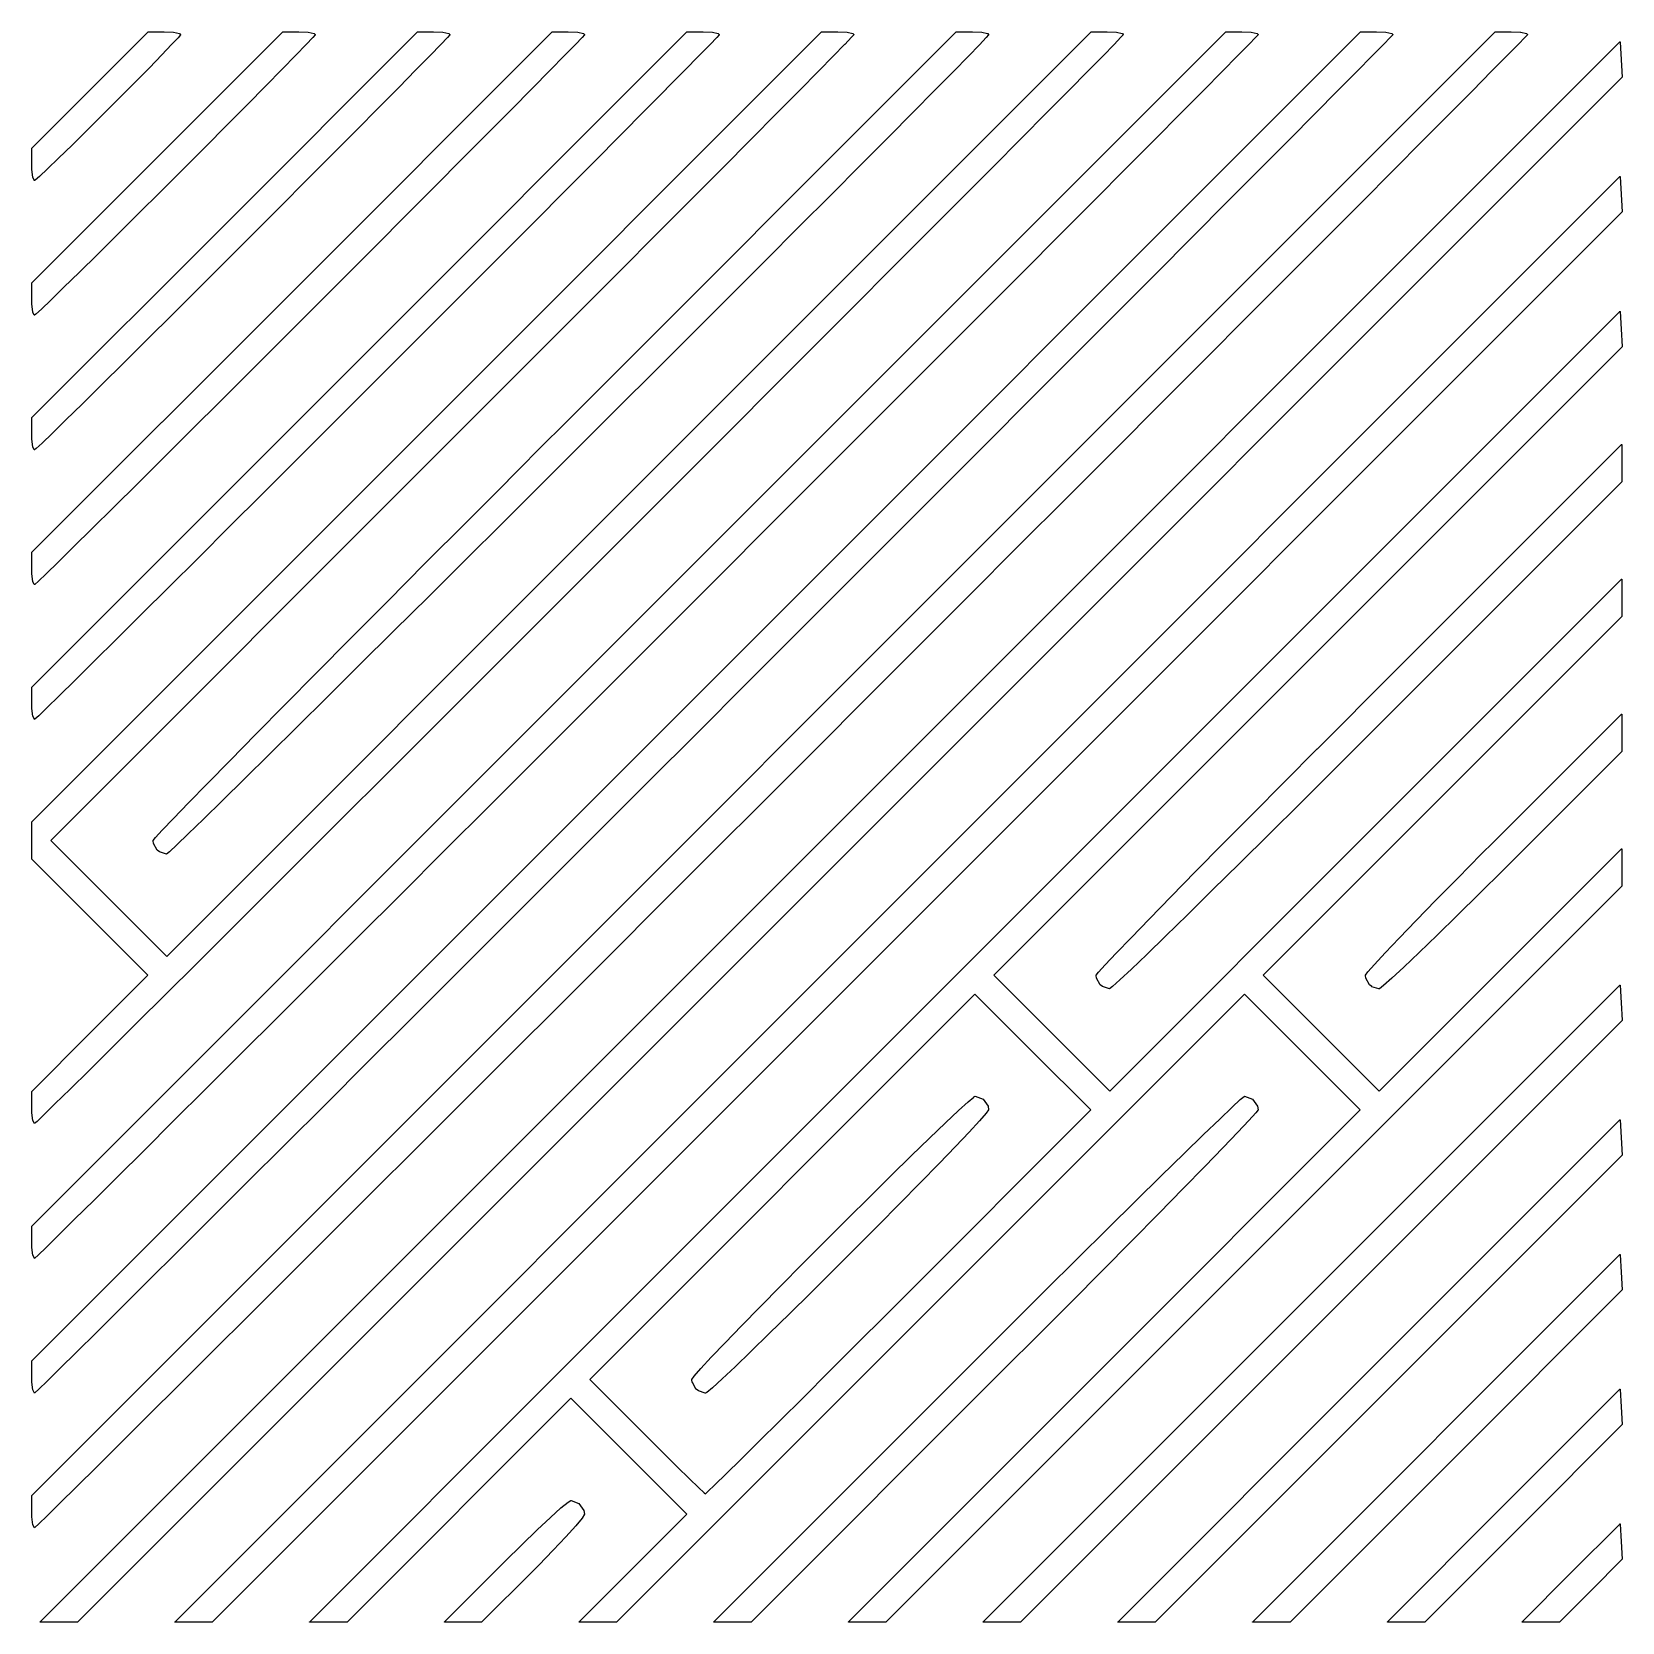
# Model space of a CAD drawing. Extents: x 130.5 to 170.5, y -135.5 to -95.6.
import ezdxf

# ---------------------------------------------------------------- set-up
doc = ezdxf.new("R2010")
doc.units = 0
doc.layers.add('BLACK', color=7, linetype='CONTINUOUS')

msp = doc.modelspace()

# ---------------------------------------------------------------- linework, layer by layer
at = {"layer": 'BLACK', "linetype": 'CONTINUOUS'}
for p, q in [((130.515, -132.353), (167.303, -95.5651)), ((131.977, -97.0247), (133.438, -95.5651)), ((133.438, -95.5648), (133.439, -95.5645)), ((133.438, -95.5651), (133.438, -95.5648)), ((133.438, -95.5651), (133.438, -95.5651)), ((133.439, -95.5642), (133.44, -95.564)), ((133.439, -95.5645), (133.439, -95.5642)), ((133.439, -95.5645), (133.439, -95.5645)), ((133.439, -95.5645), (133.439, -95.5645)), ((133.44, -95.5639), (133.44, -95.5638)), ((133.44, -95.5638), (133.44, -95.5638)), ((133.44, -95.5638), (133.441, -95.5638)), ((133.44, -95.564), (133.44, -95.5639)), ((133.44, -95.564), (133.44, -95.564)), ((133.44, -95.564), (133.44, -95.564)), ((133.441, -95.5638), (133.441, -95.5637)), ((133.441, -95.5637), (133.441, -95.5637)), ((133.441, -95.5637), (133.843, -95.5637)), ((133.669, -98.7185), (136.824, -95.5651)), ((134.029, -95.8864), (133.783, -96.1439)), ((133.843, -95.5637), (133.843, -95.5637)), ((133.843, -95.5637), (134.077, -95.5758)), ((133.843, -95.5637), (133.843, -95.5637)), ((134.19, -95.7111), (134.029, -95.8863)), ((134.029, -95.8863), (134.029, -95.8864)), ((134.029, -95.8864), (134.029, -95.8864)), ((134.029, -95.8864), (134.029, -95.8864)), ((134.077, -95.5758), (134.077, -95.5758)), ((134.077, -95.5758), (134.078, -95.5759)), ((134.078, -95.5759), (134.078, -95.5759)), ((134.078, -95.5759), (134.223, -95.6069)), ((134.248, -95.636), (134.19, -95.7108)), ((134.19, -95.7108), (134.19, -95.7109)), ((134.19, -95.7109), (134.19, -95.711)), ((134.19, -95.711), (134.19, -95.7111)), ((134.223, -95.6069), (134.223, -95.6069)), ((134.223, -95.6069), (134.223, -95.607)), ((134.223, -95.607), (134.223, -95.6071)), ((134.223, -95.6071), (134.223, -95.6071)), ((134.223, -95.6071), (134.224, -95.6072)), ((134.224, -95.6072), (134.224, -95.6074)), ((134.224, -95.6074), (134.224, -95.6075)), ((134.224, -95.6075), (134.224, -95.6076)), ((134.224, -95.6076), (134.224, -95.6077)), ((134.224, -95.6077), (134.225, -95.6079)), ((134.225, -95.6079), (134.225, -95.6081)), ((134.225, -95.6081), (134.247, -95.6293)), ((134.247, -95.6293), (134.247, -95.6293)), ((134.247, -95.6293), (134.248, -95.6295)), ((134.248, -95.6295), (134.248, -95.6296)), ((134.248, -95.6296), (134.248, -95.6299)), ((134.248, -95.6299), (134.248, -95.6301)), ((134.248, -95.6301), (134.248, -95.6302)), ((134.248, -95.6302), (134.248, -95.6304)), ((134.248, -95.6304), (134.248, -95.6307)), ((134.248, -95.6307), (134.249, -95.6309)), ((134.249, -95.6349), (134.248, -95.6351)), ((134.248, -95.6351), (134.248, -95.6354)), ((134.248, -95.6354), (134.248, -95.6356)), ((134.248, -95.6356), (134.248, -95.6358)), ((134.248, -95.6358), (134.248, -95.636)), ((134.249, -95.6309), (134.249, -95.6311)), ((134.249, -95.6311), (134.249, -95.6313)), ((134.249, -95.6313), (134.249, -95.6316)), ((134.249, -95.6316), (134.249, -95.6318)), ((134.249, -95.6318), (134.249, -95.6321)), ((134.249, -95.6321), (134.249, -95.6323)), ((134.249, -95.6323), (134.249, -95.6325)), ((134.249, -95.6325), (134.249, -95.6328)), ((134.249, -95.6328), (134.249, -95.633)), ((134.249, -95.633), (134.249, -95.6333)), ((134.249, -95.6333), (134.249, -95.6335)), ((134.249, -95.6335), (134.249, -95.6338)), ((134.249, -95.6338), (134.249, -95.634)), ((134.249, -95.634), (134.249, -95.6342)), ((134.249, -95.6342), (134.249, -95.6345)), ((134.249, -95.6345), (134.249, -95.6347)), ((134.249, -95.6347), (134.249, -95.6349)), ((135.363, -100.412), (140.21, -95.5651)), ((136.824, -95.5645), (136.825, -95.5643)), ((136.824, -95.5648), (136.824, -95.5645)), ((136.824, -95.5645), (136.824, -95.5645)), ((136.824, -95.5645), (136.824, -95.5645)), ((136.824, -95.5651), (136.824, -95.5648)), ((136.824, -95.5651), (136.824, -95.5651)), ((136.825, -95.564), (136.826, -95.5639)), ((136.825, -95.5643), (136.825, -95.564)), ((136.825, -95.564), (136.825, -95.564)), ((136.825, -95.564), (136.825, -95.564)), ((136.826, -95.5638), (136.827, -95.5637)), ((136.826, -95.5639), (136.826, -95.5638)), ((136.826, -95.5638), (136.826, -95.5638)), ((136.826, -95.5638), (136.826, -95.5638)), ((136.827, -95.5637), (136.827, -95.5637)), ((136.827, -95.5637), (137.229, -95.5637)), ((137.056, -102.105), (143.597, -95.5651)), ((137.41, -95.8836), (137.15, -96.1538)), ((137.229, -95.5637), (137.229, -95.5637)), ((137.229, -95.5637), (137.229, -95.5637)), ((137.229, -95.5637), (137.464, -95.5757)), ((137.411, -95.8836), (137.41, -95.8836)), ((137.41, -95.8836), (137.41, -95.8836)), ((137.576, -95.7067), (137.411, -95.8836)), ((137.464, -95.5757), (137.464, -95.5758)), ((137.464, -95.5758), (137.464, -95.5758)), ((137.464, -95.5758), (137.464, -95.5759)), ((137.464, -95.5759), (137.609, -95.6066)), ((137.635, -95.6357), (137.576, -95.7065)), ((137.576, -95.7065), (137.576, -95.7065)), ((137.576, -95.7065), (137.576, -95.7066)), ((137.576, -95.7066), (137.576, -95.7067)), ((137.609, -95.6066), (137.609, -95.6066)), ((137.609, -95.6066), (137.609, -95.6067)), ((137.609, -95.6067), (137.61, -95.6068)), ((137.61, -95.6068), (137.61, -95.6068)), ((137.61, -95.6068), (137.61, -95.6069)), ((137.61, -95.6069), (137.61, -95.6071)), ((137.61, -95.6071), (137.611, -95.6072)), ((137.611, -95.6072), (137.611, -95.6073)), ((137.611, -95.6073), (137.611, -95.6074)), ((137.611, -95.6074), (137.611, -95.6076)), ((137.611, -95.6076), (137.611, -95.6078)), ((137.611, -95.6078), (137.634, -95.6289)), ((137.634, -95.6289), (137.634, -95.6289)), ((137.634, -95.6289), (137.634, -95.6292)), ((137.634, -95.6292), (137.635, -95.6294)), ((137.635, -95.6294), (137.635, -95.6295)), ((137.635, -95.6295), (137.635, -95.6297)), ((137.635, -95.6297), (137.635, -95.63)), ((137.635, -95.63), (137.635, -95.6302)), ((137.635, -95.6302), (137.635, -95.6304)), ((137.635, -95.6304), (137.635, -95.6305)), ((137.635, -95.6305), (137.635, -95.6308)), ((137.635, -95.6308), (137.635, -95.6311)), ((137.635, -95.6311), (137.635, -95.6313)), ((137.635, -95.6313), (137.636, -95.6315)), ((137.636, -95.6337), (137.635, -95.634)), ((137.635, -95.634), (137.635, -95.6342)), ((137.635, -95.6342), (137.635, -95.6343)), ((137.635, -95.6343), (137.635, -95.6346)), ((137.635, -95.6346), (137.635, -95.6349)), ((137.635, -95.6349), (137.635, -95.6351)), ((137.635, -95.6351), (137.635, -95.6352)), ((137.635, -95.6352), (137.635, -95.6354)), ((137.635, -95.6354), (137.635, -95.6357)), ((137.636, -95.6315), (137.636, -95.6318)), ((137.636, -95.6318), (137.636, -95.6321)), ((137.636, -95.6321), (137.636, -95.6323)), ((137.636, -95.6323), (137.636, -95.6324)), ((137.636, -95.6324), (137.636, -95.6327)), ((137.636, -95.6327), (137.636, -95.6331)), ((137.636, -95.6331), (137.636, -95.6332)), ((137.636, -95.6332), (137.636, -95.6334)), ((137.636, -95.6334), (137.636, -95.6337)), ((138.749, -103.799), (146.983, -95.5651)), ((140.21, -95.5648), (140.211, -95.5645)), ((140.21, -95.5651), (140.21, -95.5648)), ((140.21, -95.5651), (140.21, -95.5651)), ((140.211, -95.5642), (140.212, -95.564)), ((140.211, -95.5645), (140.211, -95.5642)), ((140.211, -95.5645), (140.211, -95.5645)), ((140.211, -95.5645), (140.211, -95.5645)), ((140.212, -95.5639), (140.213, -95.5638)), ((140.212, -95.564), (140.212, -95.5639)), ((140.212, -95.564), (140.212, -95.564)), ((140.212, -95.564), (140.212, -95.564)), ((140.213, -95.5638), (140.213, -95.5637)), ((140.213, -95.5637), (140.214, -95.5637)), ((140.213, -95.5638), (140.213, -95.5638)), ((140.213, -95.5638), (140.213, -95.5638)), ((140.214, -95.5637), (140.616, -95.5637)), ((140.442, -105.492), (150.37, -95.5651)), ((140.795, -95.8823), (140.527, -96.158)), ((140.616, -95.5637), (140.616, -95.5637)), ((140.616, -95.5637), (140.616, -95.5637)), ((140.616, -95.5637), (140.85, -95.5757)), ((140.963, -95.7047), (140.795, -95.8822)), ((140.795, -95.8822), (140.795, -95.8823)), ((140.795, -95.8823), (140.795, -95.8823)), ((140.85, -95.5757), (140.85, -95.5757)), ((140.85, -95.5757), (140.851, -95.5758)), ((140.851, -95.5758), (140.851, -95.5758)), ((140.851, -95.5758), (140.996, -95.6065)), ((141.021, -95.6357), (140.963, -95.7045)), ((140.963, -95.7045), (140.963, -95.7045)), ((140.963, -95.7045), (140.963, -95.7046)), ((140.963, -95.7046), (140.963, -95.7047)), ((140.996, -95.6065), (140.996, -95.6065)), ((140.996, -95.6065), (140.996, -95.6066)), ((140.996, -95.6066), (140.996, -95.6067)), ((140.996, -95.6067), (140.997, -95.6067)), ((140.997, -95.6067), (140.997, -95.6068)), ((140.997, -95.6068), (140.997, -95.607)), ((140.997, -95.607), (140.997, -95.6071)), ((140.997, -95.6071), (140.997, -95.6072)), ((140.997, -95.6072), (140.998, -95.6073)), ((140.998, -95.6073), (140.998, -95.6075)), ((140.998, -95.6075), (140.998, -95.6077)), ((140.998, -95.6077), (141.021, -95.6288)), ((141.021, -95.6288), (141.021, -95.6288)), ((141.021, -95.6288), (141.021, -95.6291)), ((141.021, -95.6291), (141.021, -95.6293)), ((141.021, -95.6293), (141.021, -95.6294)), ((141.021, -95.6294), (141.021, -95.6295)), ((141.021, -95.6295), (141.022, -95.6299)), ((141.022, -95.6351), (141.021, -95.6353)), ((141.021, -95.6353), (141.021, -95.6357)), ((141.022, -95.6299), (141.022, -95.6302)), ((141.022, -95.6302), (141.022, -95.6303)), ((141.022, -95.6303), (141.022, -95.6304)), ((141.022, -95.6304), (141.022, -95.6307)), ((141.022, -95.6307), (141.022, -95.6311)), ((141.022, -95.6311), (141.022, -95.6312)), ((141.022, -95.6312), (141.022, -95.6313)), ((141.022, -95.6313), (141.022, -95.6317)), ((141.022, -95.6317), (141.022, -95.632)), ((141.022, -95.632), (141.022, -95.6322)), ((141.022, -95.6322), (141.022, -95.6323)), ((141.022, -95.6323), (141.022, -95.6326)), ((141.022, -95.6326), (141.022, -95.633)), ((141.022, -95.633), (141.022, -95.6331)), ((141.022, -95.6331), (141.022, -95.6333)), ((141.022, -95.6333), (141.022, -95.6336)), ((141.022, -95.6336), (141.022, -95.634)), ((141.022, -95.634), (141.022, -95.6341)), ((141.022, -95.6341), (141.022, -95.6342)), ((141.022, -95.6342), (141.022, -95.6345)), ((141.022, -95.6345), (141.022, -95.6349)), ((141.022, -95.6349), (141.022, -95.635)), ((141.022, -95.635), (141.022, -95.6351)), ((143.597, -95.5645), (143.598, -95.5642)), ((143.597, -95.5648), (143.597, -95.5645)), ((143.597, -95.5645), (143.597, -95.5645)), ((143.597, -95.5645), (143.597, -95.5645)), ((143.597, -95.5651), (143.597, -95.5648)), ((143.597, -95.5651), (143.597, -95.5651)), ((143.598, -95.564), (143.599, -95.5639)), ((143.598, -95.5642), (143.598, -95.564)), ((143.598, -95.564), (143.598, -95.564)), ((143.598, -95.564), (143.598, -95.564)), ((143.599, -95.5638), (143.6, -95.5637)), ((143.599, -95.5639), (143.599, -95.5638)), ((143.599, -95.5638), (143.599, -95.5638)), ((143.599, -95.5638), (143.599, -95.5638)), ((143.6, -95.5637), (143.6, -95.5637)), ((143.6, -95.5637), (144.002, -95.5637)), ((143.66, -105.661), (153.756, -95.5651)), ((144.18, -95.8814), (143.908, -96.1604)), ((144.002, -95.5637), (144.002, -95.5637)), ((144.002, -95.5637), (144.002, -95.5637)), ((144.002, -95.5637), (144.237, -95.5757)), ((144.349, -95.7035), (144.18, -95.8814)), ((144.18, -95.8814), (144.18, -95.8814)), ((144.18, -95.8814), (144.18, -95.8814)), ((144.237, -95.5757), (144.237, -95.5757)), ((144.237, -95.5757), (144.237, -95.5758)), ((144.237, -95.5758), (144.238, -95.5758)), ((144.238, -95.5758), (144.382, -95.6064)), ((144.408, -95.6356), (144.349, -95.7033)), ((144.349, -95.7033), (144.349, -95.7034)), ((144.349, -95.7034), (144.349, -95.7034)), ((144.349, -95.7034), (144.349, -95.7035)), ((144.382, -95.6064), (144.382, -95.6064)), ((144.382, -95.6064), (144.383, -95.6065)), ((144.383, -95.6065), (144.383, -95.6066)), ((144.383, -95.6066), (144.383, -95.6067)), ((144.383, -95.6067), (144.383, -95.6067)), ((144.383, -95.6067), (144.384, -95.6069)), ((144.384, -95.6069), (144.384, -95.6071)), ((144.384, -95.6071), (144.384, -95.6072)), ((144.384, -95.6072), (144.384, -95.6072)), ((144.384, -95.6072), (144.384, -95.6075)), ((144.384, -95.6075), (144.385, -95.6077)), ((144.385, -95.6077), (144.407, -95.6287)), ((144.407, -95.6287), (144.407, -95.6287)), ((144.407, -95.6287), (144.408, -95.629)), ((144.408, -95.629), (144.408, -95.6293)), ((144.408, -95.6293), (144.408, -95.6294)), ((144.408, -95.6294), (144.408, -95.6295)), ((144.408, -95.6295), (144.408, -95.6298)), ((144.408, -95.6298), (144.408, -95.6301)), ((144.408, -95.6301), (144.409, -95.6302)), ((144.409, -95.6345), (144.408, -95.6348)), ((144.408, -95.6348), (144.408, -95.6349)), ((144.408, -95.6349), (144.408, -95.635)), ((144.408, -95.635), (144.408, -95.6353)), ((144.408, -95.6353), (144.408, -95.6356)), ((144.409, -95.6302), (144.409, -95.6303)), ((144.409, -95.6303), (144.409, -95.6307)), ((144.409, -95.6307), (144.409, -95.6311)), ((144.409, -95.6311), (144.409, -95.6312)), ((144.409, -95.6312), (144.409, -95.6313)), ((144.409, -95.6313), (144.409, -95.6316)), ((144.409, -95.6316), (144.409, -95.632)), ((144.409, -95.632), (144.409, -95.6321)), ((144.409, -95.6321), (144.409, -95.6322)), ((144.409, -95.6322), (144.409, -95.6326)), ((144.409, -95.6326), (144.409, -95.633)), ((144.409, -95.633), (144.409, -95.6331)), ((144.409, -95.6331), (144.409, -95.6332)), ((144.409, -95.6332), (144.409, -95.6336)), ((144.409, -95.6336), (144.409, -95.6339)), ((144.409, -95.6339), (144.409, -95.634)), ((144.409, -95.634), (144.409, -95.6341)), ((144.409, -95.6341), (144.409, -95.6345)), ((145.522, -110.572), (160.53, -95.5651)), ((145.523, -107.185), (157.143, -95.5651)), ((146.983, -95.5651), (146.984, -95.5648)), ((146.983, -95.5651), (146.983, -95.5651)), ((146.984, -95.5643), (146.985, -95.564)), ((146.984, -95.5645), (146.984, -95.5643)), ((146.984, -95.5648), (146.984, -95.5645)), ((146.984, -95.5645), (146.984, -95.5645)), ((146.984, -95.5645), (146.984, -95.5645)), ((146.985, -95.5639), (146.986, -95.5638)), ((146.985, -95.564), (146.985, -95.5639)), ((146.985, -95.564), (146.985, -95.564)), ((146.985, -95.564), (146.985, -95.564)), ((146.986, -95.5638), (146.986, -95.5637)), ((146.986, -95.5637), (146.987, -95.5637)), ((146.986, -95.5638), (146.986, -95.5638)), ((146.986, -95.5638), (146.986, -95.5638)), ((146.987, -95.5637), (147.389, -95.5637)), ((147.216, -112.266), (163.916, -95.5651)), ((147.565, -95.8808), (147.291, -96.162)), ((147.389, -95.5637), (147.389, -95.5637)), ((147.389, -95.5637), (147.389, -95.5637)), ((147.389, -95.5637), (147.623, -95.5757)), ((147.736, -95.7027), (147.565, -95.8808)), ((147.565, -95.8808), (147.565, -95.8808)), ((147.565, -95.8808), (147.565, -95.8808)), ((147.623, -95.5757), (147.623, -95.5757)), ((147.623, -95.5757), (147.624, -95.5758)), ((147.624, -95.5758), (147.624, -95.5758)), ((147.624, -95.5758), (147.769, -95.6064)), ((147.794, -95.6356), (147.736, -95.7025)), ((147.736, -95.7025), (147.736, -95.7025)), ((147.736, -95.7025), (147.736, -95.7026)), ((147.736, -95.7026), (147.736, -95.7027)), ((147.769, -95.6064), (147.769, -95.6064)), ((147.769, -95.6064), (147.769, -95.6065)), ((147.769, -95.6065), (147.77, -95.6066)), ((147.77, -95.6066), (147.77, -95.6067)), ((147.77, -95.6067), (147.77, -95.6067)), ((147.77, -95.6067), (147.77, -95.6069)), ((147.77, -95.6069), (147.771, -95.607)), ((147.771, -95.607), (147.771, -95.6071)), ((147.771, -95.6071), (147.771, -95.6072)), ((147.771, -95.6072), (147.771, -95.6074)), ((147.771, -95.6074), (147.771, -95.6076)), ((147.771, -95.6076), (147.794, -95.6287)), ((147.794, -95.6287), (147.794, -95.6287)), ((147.794, -95.6287), (147.794, -95.629)), ((147.794, -95.629), (147.795, -95.6293)), ((147.795, -95.6353), (147.794, -95.6356)), ((147.795, -95.6293), (147.795, -95.6294)), ((147.795, -95.6294), (147.795, -95.6294)), ((147.795, -95.6294), (147.795, -95.6298)), ((147.795, -95.6298), (147.795, -95.6301)), ((147.795, -95.6301), (147.795, -95.6302)), ((147.795, -95.6302), (147.795, -95.6303)), ((147.795, -95.6303), (147.795, -95.6307)), ((147.795, -95.6307), (147.796, -95.6311)), ((147.796, -95.6332), (147.795, -95.6335)), ((147.795, -95.6335), (147.795, -95.6339)), ((147.795, -95.6339), (147.795, -95.634)), ((147.795, -95.634), (147.795, -95.6341)), ((147.795, -95.6341), (147.795, -95.6345)), ((147.795, -95.6345), (147.795, -95.6348)), ((147.795, -95.6348), (147.795, -95.6349)), ((147.795, -95.6349), (147.795, -95.635)), ((147.795, -95.635), (147.795, -95.6353)), ((147.796, -95.6311), (147.796, -95.6311)), ((147.796, -95.6311), (147.796, -95.6312)), ((147.796, -95.6312), (147.796, -95.6316)), ((147.796, -95.6316), (147.796, -95.632)), ((147.796, -95.632), (147.796, -95.6321)), ((147.796, -95.6321), (147.796, -95.6322)), ((147.796, -95.6322), (147.796, -95.6326)), ((147.796, -95.6326), (147.796, -95.633)), ((147.796, -95.633), (147.796, -95.6331)), ((147.796, -95.6331), (147.796, -95.6332)), ((150.37, -95.5648), (150.371, -95.5645)), ((150.37, -95.5651), (150.37, -95.5648)), ((150.37, -95.5651), (150.37, -95.5651)), ((150.371, -95.564), (150.372, -95.5639)), ((150.371, -95.5642), (150.371, -95.564)), ((150.371, -95.564), (150.371, -95.564)), ((150.371, -95.564), (150.371, -95.564)), ((150.371, -95.5645), (150.371, -95.5642)), ((150.371, -95.5645), (150.371, -95.5645)), ((150.371, -95.5645), (150.371, -95.5645)), ((150.372, -95.5638), (150.373, -95.5637)), ((150.372, -95.5639), (150.372, -95.5638)), ((150.372, -95.5638), (150.372, -95.5638)), ((150.372, -95.5638), (150.372, -95.5638)), ((150.373, -95.5637), (150.373, -95.5637)), ((150.373, -95.5637), (150.775, -95.5637)), ((150.581, -115.673), (170.435, -95.8175)), ((150.949, -95.8804), (150.67, -96.1668)), ((150.775, -95.5637), (150.775, -95.5637)), ((150.775, -95.5637), (150.776, -95.5637)), ((150.776, -95.5637), (151.01, -95.5756)), ((150.95, -95.8804), (150.949, -95.8804)), ((150.949, -95.8804), (150.949, -95.8804)), ((151.122, -95.7012), (150.95, -95.8804)), ((151.01, -95.5756), (151.01, -95.5756)), ((151.01, -95.5756), (151.01, -95.5757)), ((151.01, -95.5757), (151.011, -95.5757)), ((151.011, -95.5757), (151.156, -95.6062)), ((151.181, -95.6354), (151.122, -95.7011)), ((151.122, -95.7011), (151.122, -95.7011)), ((151.122, -95.7011), (151.122, -95.7012)), ((151.122, -95.7012), (151.122, -95.7012)), ((151.156, -95.6062), (151.156, -95.6062)), ((151.156, -95.6062), (151.156, -95.6063)), ((151.156, -95.6063), (151.156, -95.6064)), ((151.156, -95.6064), (151.157, -95.6065)), ((151.157, -95.6065), (151.157, -95.6065)), ((151.157, -95.6065), (151.157, -95.6067)), ((151.157, -95.6067), (151.157, -95.6068)), ((151.157, -95.6068), (151.157, -95.6069)), ((151.157, -95.6069), (151.158, -95.607)), ((151.158, -95.607), (151.158, -95.6072)), ((151.158, -95.6072), (151.158, -95.6074)), ((151.158, -95.6074), (151.181, -95.6283)), ((151.181, -95.6283), (151.181, -95.6283)), ((151.181, -95.6283), (151.181, -95.6283)), ((151.181, -95.6283), (151.181, -95.6284)), ((151.181, -95.6284), (151.181, -95.6284)), ((151.181, -95.6284), (151.181, -95.6287)), ((151.181, -95.6287), (151.181, -95.6291)), ((151.181, -95.6291), (151.181, -95.6291)), ((151.181, -95.6291), (151.181, -95.6291)), ((151.181, -95.6291), (151.182, -95.6295)), ((151.182, -95.6347), (151.181, -95.635)), ((151.181, -95.635), (151.181, -95.6354)), ((151.182, -95.6295), (151.182, -95.6299)), ((151.182, -95.6299), (151.182, -95.6299)), ((151.182, -95.6299), (151.182, -95.63)), ((151.182, -95.63), (151.182, -95.6304)), ((151.182, -95.6304), (151.182, -95.6308)), ((151.182, -95.6308), (151.182, -95.6309)), ((151.182, -95.6309), (151.182, -95.6309)), ((151.182, -95.6309), (151.182, -95.6313)), ((151.182, -95.6313), (151.182, -95.6318)), ((151.182, -95.6318), (151.182, -95.6318)), ((151.182, -95.6318), (151.182, -95.6319)), ((151.182, -95.6319), (151.182, -95.6323)), ((151.182, -95.6323), (151.182, -95.6328)), ((151.182, -95.6328), (151.182, -95.6328)), ((151.182, -95.6328), (151.182, -95.6329)), ((151.182, -95.6329), (151.182, -95.6332)), ((151.182, -95.6332), (151.182, -95.6337)), ((151.182, -95.6337), (151.182, -95.6338)), ((151.182, -95.6338), (151.182, -95.6338)), ((151.182, -95.6338), (151.182, -95.6342)), ((151.182, -95.6342), (151.182, -95.6346)), ((151.182, -95.6346), (151.182, -95.6346)), ((151.182, -95.6346), (151.182, -95.6347)), ((153.756, -95.5651), (153.757, -95.5648)), ((153.756, -95.5651), (153.756, -95.5651)), ((153.757, -95.5645), (153.758, -95.5643)), ((153.757, -95.5648), (153.757, -95.5645)), ((153.757, -95.5645), (153.757, -95.5645)), ((153.757, -95.5645), (153.757, -95.5645)), ((153.758, -95.564), (153.759, -95.5639)), ((153.758, -95.5643), (153.758, -95.564)), ((153.758, -95.564), (153.758, -95.564)), ((153.758, -95.564), (153.758, -95.564)), ((153.759, -95.5638), (153.759, -95.5637)), ((153.759, -95.5637), (153.76, -95.5637)), ((153.759, -95.5639), (153.759, -95.5638)), ((153.759, -95.5638), (153.759, -95.5638)), ((153.759, -95.5638), (153.759, -95.5638)), ((153.76, -95.5637), (154.162, -95.5637)), ((154.337, -95.888), (154.06, -96.1741)), ((154.162, -95.5637), (154.162, -95.5637)), ((154.162, -95.5637), (154.162, -95.5637)), ((154.162, -95.5637), (154.397, -95.5757)), ((154.509, -95.706), (154.337, -95.8879)), ((154.337, -95.8879), (154.337, -95.888)), ((154.337, -95.888), (154.337, -95.888)), ((154.397, -95.5757), (154.397, -95.5757)), ((154.397, -95.5757), (154.397, -95.5758)), ((154.397, -95.5758), (154.397, -95.5758)), ((154.397, -95.5758), (154.542, -95.6064)), ((154.568, -95.6355), (154.509, -95.7058)), ((154.509, -95.7058), (154.509, -95.7058)), ((154.509, -95.7058), (154.509, -95.7059)), ((154.509, -95.7059), (154.509, -95.706)), ((154.542, -95.6064), (154.542, -95.6064)), ((154.542, -95.6064), (154.543, -95.6065)), ((154.543, -95.6065), (154.543, -95.6066)), ((154.543, -95.6066), (154.543, -95.6066)), ((154.543, -95.6066), (154.543, -95.6067)), ((154.543, -95.6067), (154.544, -95.6069)), ((154.544, -95.6069), (154.544, -95.607)), ((154.544, -95.607), (154.544, -95.6071)), ((154.544, -95.6071), (154.544, -95.6072)), ((154.544, -95.6072), (154.544, -95.6074)), ((154.544, -95.6074), (154.545, -95.6076)), ((154.545, -95.6076), (154.567, -95.6286)), ((154.567, -95.6286), (154.567, -95.6287)), ((154.567, -95.6287), (154.568, -95.6289)), ((154.568, -95.6289), (154.568, -95.6292)), ((154.568, -95.6292), (154.568, -95.6293)), ((154.568, -95.6293), (154.568, -95.6294)), ((154.568, -95.6294), (154.568, -95.6297)), ((154.568, -95.6297), (154.568, -95.63)), ((154.568, -95.63), (154.568, -95.6301)), ((154.568, -95.6301), (154.569, -95.6303)), ((154.569, -95.6344), (154.568, -95.6347)), ((154.568, -95.6347), (154.568, -95.6348)), ((154.568, -95.6348), (154.568, -95.6349)), ((154.568, -95.6349), (154.568, -95.6352)), ((154.568, -95.6352), (154.568, -95.6355)), ((154.569, -95.6303), (154.569, -95.6306)), ((154.569, -95.6306), (154.569, -95.6309)), ((154.569, -95.6309), (154.569, -95.6311)), ((154.569, -95.6311), (154.569, -95.6312)), ((154.569, -95.6312), (154.569, -95.6315)), ((154.569, -95.6315), (154.569, -95.6319)), ((154.569, -95.6319), (154.569, -95.632)), ((154.569, -95.632), (154.569, -95.6322)), ((154.569, -95.6322), (154.569, -95.6325)), ((154.569, -95.6325), (154.569, -95.6329)), ((154.569, -95.6329), (154.569, -95.633)), ((154.569, -95.633), (154.569, -95.6331)), ((154.569, -95.6331), (154.569, -95.6335)), ((154.569, -95.6335), (154.569, -95.6338)), ((154.569, -95.6338), (154.569, -95.6339)), ((154.569, -95.6339), (154.569, -95.6341)), ((154.569, -95.6341), (154.569, -95.6344)), ((157.143, -95.5648), (157.144, -95.5645)), ((157.143, -95.5651), (157.143, -95.5648)), ((157.143, -95.5651), (157.143, -95.5651)), ((157.144, -95.5642), (157.145, -95.564)), ((157.144, -95.5645), (157.144, -95.5642)), ((157.144, -95.5645), (157.144, -95.5645)), ((157.144, -95.5645), (157.144, -95.5645)), ((157.145, -95.5639), (157.146, -95.5638)), ((157.145, -95.564), (157.145, -95.5639)), ((157.145, -95.564), (157.145, -95.564)), ((157.145, -95.564), (157.145, -95.564)), ((157.146, -95.5638), (157.146, -95.5637)), ((157.146, -95.5637), (157.147, -95.5637)), ((157.146, -95.5638), (157.146, -95.5638)), ((157.146, -95.5638), (157.146, -95.5638)), ((157.147, -95.5637), (157.549, -95.5637)), ((157.723, -95.8797), (157.444, -96.1648)), ((157.549, -95.5637), (157.549, -95.5637)), ((157.549, -95.5637), (157.549, -95.5637)), ((157.549, -95.5637), (157.783, -95.5757)), ((157.895, -95.7012), (157.723, -95.8797)), ((157.723, -95.8797), (157.723, -95.8797)), ((157.723, -95.8797), (157.723, -95.8797)), ((157.783, -95.5757), (157.783, -95.5757)), ((157.783, -95.5757), (157.784, -95.5758)), ((157.784, -95.5758), (157.784, -95.5758)), ((157.784, -95.5758), (157.929, -95.6064)), ((157.896, -95.701), (157.895, -95.7011)), ((157.895, -95.7011), (157.895, -95.7011)), ((157.895, -95.7011), (157.895, -95.7012)), ((157.954, -95.6356), (157.896, -95.701)), ((157.929, -95.6064), (157.929, -95.6064)), ((157.929, -95.6064), (157.929, -95.6065)), ((157.929, -95.6065), (157.93, -95.6066)), ((157.93, -95.6066), (157.93, -95.6066)), ((157.93, -95.6066), (157.93, -95.6067)), ((157.93, -95.6067), (157.93, -95.6068)), ((157.93, -95.6068), (157.931, -95.607)), ((157.931, -95.607), (157.931, -95.6071)), ((157.931, -95.6071), (157.931, -95.6072)), ((157.931, -95.6072), (157.931, -95.6074)), ((157.931, -95.6074), (157.931, -95.6076)), ((157.931, -95.6076), (157.954, -95.6286)), ((157.954, -95.6286), (157.954, -95.6286)), ((157.954, -95.6286), (157.954, -95.629)), ((157.954, -95.629), (157.955, -95.6293)), ((157.955, -95.6352), (157.954, -95.6356)), ((157.955, -95.6293), (157.955, -95.6293)), ((157.955, -95.6293), (157.955, -95.6294)), ((157.955, -95.6294), (157.955, -95.6298)), ((157.955, -95.6298), (157.955, -95.6301)), ((157.955, -95.6301), (157.955, -95.6302)), ((157.955, -95.6302), (157.955, -95.6302)), ((157.955, -95.6302), (157.955, -95.6307)), ((157.955, -95.6307), (157.956, -95.6311)), ((157.956, -95.6331), (157.955, -95.6335)), ((157.955, -95.6335), (157.955, -95.6339)), ((157.955, -95.6339), (157.955, -95.634)), ((157.955, -95.634), (157.955, -95.634)), ((157.955, -95.634), (157.955, -95.6344)), ((157.955, -95.6344), (157.955, -95.6348)), ((157.955, -95.6348), (157.955, -95.6349)), ((157.955, -95.6349), (157.955, -95.6349)), ((157.955, -95.6349), (157.955, -95.6352)), ((157.956, -95.6311), (157.956, -95.6311)), ((157.956, -95.6311), (157.956, -95.6312)), ((157.956, -95.6312), (157.956, -95.6316)), ((157.956, -95.6316), (157.956, -95.632)), ((157.956, -95.632), (157.956, -95.6321)), ((157.956, -95.6321), (157.956, -95.6321)), ((157.956, -95.6321), (157.956, -95.6325)), ((157.956, -95.6325), (157.956, -95.633)), ((157.956, -95.633), (157.956, -95.633)), ((157.956, -95.633), (157.956, -95.6331)), ((160.53, -95.5645), (160.531, -95.5642)), ((160.53, -95.5648), (160.53, -95.5645)), ((160.53, -95.5645), (160.53, -95.5645)), ((160.53, -95.5645), (160.53, -95.5645)), ((160.53, -95.5651), (160.53, -95.5648)), ((160.53, -95.5651), (160.53, -95.5651)), ((160.531, -95.564), (160.532, -95.5639)), ((160.531, -95.5642), (160.531, -95.564)), ((160.531, -95.564), (160.531, -95.564)), ((160.531, -95.564), (160.531, -95.564)), ((160.532, -95.5638), (160.533, -95.5637)), ((160.532, -95.5639), (160.532, -95.5638)), ((160.532, -95.5638), (160.532, -95.5638)), ((160.532, -95.5638), (160.532, -95.5638)), ((160.533, -95.5637), (160.533, -95.5637)), ((160.533, -95.5637), (160.935, -95.5637)), ((161.109, -95.8795), (160.829, -96.1654)), ((160.935, -95.5637), (160.935, -95.5637)), ((160.935, -95.5637), (160.936, -95.5637)), ((160.936, -95.5637), (161.17, -95.5757)), ((161.282, -95.7009), (161.109, -95.8794)), ((161.109, -95.8794), (161.109, -95.8795)), ((161.109, -95.8795), (161.109, -95.8795)), ((161.17, -95.5757), (161.17, -95.5757)), ((161.17, -95.5757), (161.17, -95.5757)), ((161.17, -95.5757), (161.171, -95.5758)), ((161.171, -95.5758), (161.316, -95.6063)), ((161.341, -95.6356), (161.282, -95.7007)), ((161.282, -95.7007), (161.282, -95.7008)), ((161.282, -95.7008), (161.282, -95.7008)), ((161.282, -95.7008), (161.282, -95.7009)), ((161.316, -95.6063), (161.316, -95.6064)), ((161.316, -95.6064), (161.316, -95.6065)), ((161.316, -95.6065), (161.316, -95.6065)), ((161.316, -95.6065), (161.317, -95.6066)), ((161.317, -95.6066), (161.317, -95.6067)), ((161.317, -95.6067), (161.317, -95.6068)), ((161.317, -95.6068), (161.317, -95.607)), ((161.317, -95.607), (161.317, -95.6071)), ((161.317, -95.6071), (161.317, -95.6071)), ((161.317, -95.6071), (161.318, -95.6074)), ((161.318, -95.6074), (161.318, -95.6076)), ((161.318, -95.6076), (161.341, -95.6286)), ((161.341, -95.6286), (161.341, -95.6286)), ((161.341, -95.6286), (161.341, -95.6289)), ((161.341, -95.6289), (161.341, -95.6293)), ((161.341, -95.6293), (161.341, -95.6293)), ((161.341, -95.6293), (161.341, -95.6294)), ((161.341, -95.6294), (161.342, -95.6297)), ((161.342, -95.6349), (161.341, -95.6352)), ((161.341, -95.6352), (161.341, -95.6356)), ((161.342, -95.6297), (161.342, -95.6301)), ((161.342, -95.6301), (161.342, -95.6302)), ((161.342, -95.6302), (161.342, -95.6302)), ((161.342, -95.6302), (161.342, -95.6306)), ((161.342, -95.6306), (161.342, -95.6311)), ((161.342, -95.6311), (161.342, -95.6311)), ((161.342, -95.6311), (161.342, -95.6311)), ((161.342, -95.6311), (161.342, -95.6316)), ((161.342, -95.6316), (161.342, -95.632)), ((161.342, -95.632), (161.342, -95.6321)), ((161.342, -95.6321), (161.342, -95.6321)), ((161.342, -95.6321), (161.342, -95.6325)), ((161.342, -95.6325), (161.342, -95.633)), ((161.342, -95.633), (161.342, -95.633)), ((161.342, -95.633), (161.342, -95.6331)), ((161.342, -95.6331), (161.342, -95.6335)), ((161.342, -95.6335), (161.342, -95.6339)), ((161.342, -95.6339), (161.342, -95.634)), ((161.342, -95.634), (161.342, -95.634)), ((161.342, -95.634), (161.342, -95.6344)), ((161.342, -95.6344), (161.342, -95.6348)), ((161.342, -95.6348), (161.342, -95.6349)), ((161.342, -95.6349), (161.342, -95.6349)), ((163.916, -95.5651), (163.917, -95.5648)), ((163.916, -95.5651), (163.916, -95.5651)), ((163.917, -95.5645), (163.918, -95.5642)), ((163.917, -95.5648), (163.917, -95.5645)), ((163.917, -95.5645), (163.917, -95.5645)), ((163.917, -95.5645), (163.917, -95.5645)), ((163.918, -95.5639), (163.919, -95.5638)), ((163.918, -95.564), (163.918, -95.5639)), ((163.918, -95.5642), (163.918, -95.564)), ((163.918, -95.564), (163.918, -95.564)), ((163.918, -95.564), (163.918, -95.564)), ((163.919, -95.5638), (163.919, -95.5637)), ((163.919, -95.5637), (163.92, -95.5637)), ((163.919, -95.5638), (163.919, -95.5638)), ((163.919, -95.5638), (163.919, -95.5638)), ((163.92, -95.5637), (164.322, -95.5637)), ((164.496, -95.8793), (164.214, -96.1659)), ((164.322, -95.5637), (164.322, -95.5637)), ((164.322, -95.5637), (164.557, -95.5757)), ((164.322, -95.5637), (164.322, -95.5637)), ((164.669, -95.7006), (164.496, -95.8792)), ((164.496, -95.8792), (164.496, -95.8793)), ((164.496, -95.8793), (164.496, -95.8793)), ((164.557, -95.5757), (164.557, -95.5757)), ((164.557, -95.5757), (164.557, -95.5757)), ((164.557, -95.5757), (164.557, -95.5758)), ((164.557, -95.5758), (164.702, -95.6063)), ((164.728, -95.6356), (164.669, -95.7005)), ((164.669, -95.7005), (164.669, -95.7005)), ((164.669, -95.7005), (164.669, -95.7006)), ((164.669, -95.7006), (164.669, -95.7006)), ((164.702, -95.6063), (164.702, -95.6063)), ((164.702, -95.6063), (164.703, -95.6065)), ((164.703, -95.6065), (164.703, -95.6065)), ((164.703, -95.6065), (164.703, -95.6066)), ((164.703, -95.6066), (164.703, -95.6067)), ((164.703, -95.6067), (164.704, -95.6068)), ((164.704, -95.6068), (164.704, -95.607)), ((164.704, -95.607), (164.704, -95.6071)), ((164.704, -95.6071), (164.704, -95.6071)), ((164.704, -95.6071), (164.704, -95.6074)), ((164.704, -95.6074), (164.705, -95.6076)), ((164.705, -95.6076), (164.727, -95.6286)), ((164.727, -95.6286), (164.727, -95.6286)), ((164.727, -95.6286), (164.728, -95.6289)), ((164.728, -95.6289), (164.728, -95.6293)), ((164.728, -95.6293), (164.728, -95.6293)), ((164.728, -95.6293), (164.728, -95.6294)), ((164.728, -95.6294), (164.728, -95.6298)), ((164.728, -95.6298), (164.729, -95.6301)), ((164.729, -95.634), (164.728, -95.6344)), ((164.728, -95.6344), (164.728, -95.6348)), ((164.728, -95.6348), (164.728, -95.6349)), ((164.728, -95.6349), (164.728, -95.6349)), ((164.728, -95.6349), (164.728, -95.6352)), ((164.728, -95.6352), (164.728, -95.6356)), ((164.729, -95.6301), (164.729, -95.6302)), ((164.729, -95.6302), (164.729, -95.6302)), ((164.729, -95.6302), (164.729, -95.6307)), ((164.729, -95.6307), (164.729, -95.6311)), ((164.729, -95.6311), (164.729, -95.6311)), ((164.729, -95.6311), (164.729, -95.6311)), ((164.729, -95.6311), (164.729, -95.6316)), ((164.729, -95.6316), (164.729, -95.632)), ((164.729, -95.632), (164.729, -95.6321)), ((164.729, -95.6321), (164.729, -95.6321)), ((164.729, -95.6321), (164.729, -95.6325)), ((164.729, -95.6325), (164.729, -95.633)), ((164.729, -95.633), (164.729, -95.633)), ((164.729, -95.633), (164.729, -95.6331)), ((164.729, -95.6331), (164.729, -95.6335)), ((164.729, -95.6335), (164.729, -95.6339)), ((164.729, -95.6339), (164.729, -95.634)), ((164.729, -95.634), (164.729, -95.634)), ((167.303, -95.5645), (167.304, -95.5642)), ((167.303, -95.5648), (167.303, -95.5645)), ((167.303, -95.5645), (167.303, -95.5645)), ((167.303, -95.5645), (167.303, -95.5645)), ((167.303, -95.5651), (167.303, -95.5648)), ((167.303, -95.5651), (167.303, -95.5651)), ((167.304, -95.564), (167.305, -95.5639)), ((167.304, -95.5642), (167.304, -95.564)), ((167.304, -95.564), (167.304, -95.564)), ((167.304, -95.564), (167.304, -95.564)), ((167.305, -95.5638), (167.306, -95.5637)), ((167.305, -95.5639), (167.305, -95.5638)), ((167.305, -95.5638), (167.305, -95.5638)), ((167.305, -95.5638), (167.305, -95.5638)), ((167.306, -95.5637), (167.306, -95.5637)), ((167.306, -95.5637), (167.708, -95.5637)), ((167.882, -95.8791), (167.6, -96.1663)), ((167.708, -95.5637), (167.709, -95.5637)), ((167.709, -95.5637), (167.709, -95.5637)), ((167.709, -95.5637), (167.943, -95.5757)), ((168.055, -95.7004), (167.882, -95.8791)), ((167.882, -95.8791), (167.882, -95.8791)), ((167.882, -95.8791), (167.882, -95.8791)), ((167.943, -95.5757), (167.943, -95.5757)), ((167.943, -95.5757), (167.944, -95.5757)), ((167.944, -95.5757), (167.944, -95.5758)), ((167.944, -95.5758), (168.089, -95.6063)), ((168.114, -95.6357), (168.055, -95.7002)), ((168.055, -95.7002), (168.055, -95.7003)), ((168.055, -95.7003), (168.055, -95.7003)), ((168.055, -95.7003), (168.055, -95.7004)), ((168.089, -95.6063), (168.089, -95.6063)), ((168.089, -95.6063), (168.089, -95.6064)), ((168.089, -95.6064), (168.09, -95.6065)), ((168.09, -95.6065), (168.09, -95.6066)), ((168.09, -95.6066), (168.09, -95.6066)), ((168.09, -95.6066), (168.09, -95.6068)), ((168.09, -95.6068), (168.091, -95.6069)), ((168.091, -95.6069), (168.091, -95.607)), ((168.091, -95.607), (168.091, -95.6071)), ((168.091, -95.6071), (168.091, -95.6073)), ((168.091, -95.6073), (168.091, -95.6075)), ((168.091, -95.6075), (168.114, -95.6286)), ((168.114, -95.6286), (168.114, -95.6286)), ((168.114, -95.6286), (168.114, -95.6289)), ((168.114, -95.6289), (168.115, -95.6293)), ((168.115, -95.6353), (168.114, -95.6356)), ((168.114, -95.6356), (168.114, -95.6357)), ((168.114, -95.6357), (168.114, -95.6357)), ((168.114, -95.6357), (168.114, -95.6357)), ((168.115, -95.6293), (168.115, -95.6293)), ((168.115, -95.6293), (168.115, -95.6294)), ((168.115, -95.6294), (168.115, -95.6298)), ((168.115, -95.6298), (168.115, -95.6301)), ((168.115, -95.6301), (168.115, -95.6302)), ((168.115, -95.6302), (168.115, -95.6302)), ((168.115, -95.6302), (168.115, -95.6306)), ((168.115, -95.6306), (168.116, -95.6311)), ((168.116, -95.6331), (168.115, -95.6335)), ((168.115, -95.6335), (168.115, -95.6339)), ((168.115, -95.6339), (168.115, -95.634)), ((168.115, -95.634), (168.115, -95.634)), ((168.115, -95.634), (168.115, -95.6344)), ((168.115, -95.6344), (168.115, -95.6348)), ((168.115, -95.6348), (168.115, -95.6349)), ((168.115, -95.6349), (168.115, -95.6349)), ((168.115, -95.6349), (168.115, -95.6353)), ((168.116, -95.6311), (168.116, -95.6311)), ((168.116, -95.6311), (168.116, -95.6311)), ((168.116, -95.6311), (168.116, -95.6316)), ((168.116, -95.6316), (168.116, -95.632)), ((168.116, -95.632), (168.116, -95.6321)), ((168.116, -95.6321), (168.116, -95.6321)), ((168.116, -95.6321), (168.116, -95.6325)), ((168.116, -95.6325), (168.116, -95.633)), ((168.116, -95.633), (168.116, -95.633)), ((168.116, -95.633), (168.116, -95.6331)), ((170.435, -95.8175), (170.436, -95.8174)), ((170.436, -95.8168), (170.437, -95.8167)), ((170.436, -95.8169), (170.436, -95.8168)), ((170.436, -95.817), (170.436, -95.8169)), ((170.436, -95.8172), (170.436, -95.817)), ((170.436, -95.8174), (170.436, -95.8172)), ((170.437, -95.8163), (170.438, -95.8162)), ((170.437, -95.8164), (170.437, -95.8163)), ((170.437, -95.8165), (170.437, -95.8164)), ((170.437, -95.8167), (170.437, -95.8165)), ((170.437, -95.8165), (170.437, -95.8165)), ((170.438, -95.8161), (170.439, -95.816)), ((170.438, -95.8162), (170.438, -95.8161)), ((170.438, -95.8161), (170.438, -95.8161)), ((170.438, -95.8162), (170.438, -95.8162)), ((170.439, -95.816), (170.439, -95.816)), ((170.439, -95.816), (170.439, -95.816)), ((170.439, -95.816), (170.439, -95.8161)), ((170.439, -95.8161), (170.44, -95.8161)), ((170.44, -95.8161), (170.44, -95.8161)), ((170.44, -95.8161), (170.44, -95.8161)), ((170.44, -95.8161), (170.44, -95.8162)), ((170.44, -95.8162), (170.441, -95.8163)), ((170.441, -95.8163), (170.441, -95.8164)), ((170.441, -95.8164), (170.441, -95.8164)), ((170.441, -95.8164), (170.441, -95.8166)), ((170.441, -95.8166), (170.442, -95.8167)), ((170.442, -95.8167), (170.442, -95.8168)), ((170.442, -95.8168), (170.442, -95.8169)), ((170.442, -95.8169), (170.442, -95.8171)), ((170.442, -95.8171), (170.442, -95.8173)), ((170.442, -95.8173), (170.442, -95.8174)), ((170.442, -95.8174), (170.443, -95.8175)), ((170.443, -95.8175), (170.443, -95.8178)), ((170.443, -95.8178), (170.443, -95.818)), ((170.443, -95.818), (170.443, -95.8182)), ((170.443, -95.8182), (170.443, -95.8183)), ((170.443, -95.8183), (170.443, -95.8186)), ((170.443, -95.8186), (170.444, -95.8188)), ((170.444, -95.8188), (170.444, -95.819)), ((170.444, -95.819), (170.444, -95.8191)), ((170.444, -95.8191), (170.444, -95.8194)), ((170.444, -95.8194), (170.444, -95.8198)), ((170.444, -95.8198), (170.444, -95.8199)), ((170.444, -95.8199), (170.444, -95.8201)), ((170.444, -95.8201), (170.444, -95.8204)), ((170.444, -95.8204), (170.444, -95.8207)), ((170.444, -95.8207), (170.496, -96.7013)), ((133.783, -96.1439), (133.47, -96.4658)), ((133.783, -96.1439), (133.783, -96.1439)), ((133.783, -96.1439), (133.783, -96.1439)), ((137.15, -96.1538), (136.808, -96.5045)), ((137.15, -96.1538), (137.15, -96.1538)), ((137.15, -96.1538), (137.15, -96.1538)), ((140.527, -96.1581), (140.172, -96.5214)), ((140.527, -96.158), (140.527, -96.158)), ((140.527, -96.158), (140.527, -96.1581)), ((143.908, -96.1604), (143.544, -96.5314)), ((143.908, -96.1604), (143.908, -96.1604)), ((147.291, -96.162), (146.921, -96.5381)), ((147.291, -96.162), (147.291, -96.162)), ((147.291, -96.162), (147.291, -96.162)), ((150.67, -96.1668), (150.288, -96.5542)), ((150.67, -96.1668), (150.67, -96.1668)), ((150.67, -96.1668), (150.67, -96.1668)), ((154.06, -96.1742), (153.685, -96.5571)), ((154.06, -96.1741), (154.06, -96.1742)), ((154.06, -96.1742), (154.06, -96.1742)), ((157.444, -96.1649), (157.064, -96.55)), ((157.444, -96.1648), (157.444, -96.1649)), ((157.444, -96.1649), (157.444, -96.1649)), ((160.829, -96.1654), (160.447, -96.5526)), ((160.829, -96.1654), (160.829, -96.1654)), ((164.214, -96.1659), (163.83, -96.5547)), ((164.214, -96.1659), (164.214, -96.1659)), ((164.214, -96.1659), (164.214, -96.1659)), ((167.6, -96.1664), (167.214, -96.5566)), ((167.6, -96.1663), (167.6, -96.1664)), ((167.6, -96.1664), (167.6, -96.1664)), ((133.47, -96.4658), (133.108, -96.834)), ((133.47, -96.4658), (133.47, -96.4658)), ((133.47, -96.4658), (133.47, -96.4658)), ((136.808, -96.5045), (136.396, -96.9227)), ((136.808, -96.5045), (136.808, -96.5045)), ((140.172, -96.5214), (139.738, -96.9619)), ((140.172, -96.5214), (140.172, -96.5214)), ((143.544, -96.5314), (143.097, -96.9851)), ((143.544, -96.5314), (143.544, -96.5314)), ((146.921, -96.5382), (146.464, -97.0009)), ((146.921, -96.5381), (146.921, -96.5382)), ((150.288, -96.5542), (149.812, -97.0364)), ((150.288, -96.5542), (150.288, -96.5542)), ((170.495, -96.7051), (151.08, -116.12)), ((153.685, -96.5571), (153.22, -97.0293)), ((153.685, -96.5571), (153.685, -96.5571)), ((157.064, -96.5501), (156.59, -97.0289)), ((157.064, -96.55), (157.064, -96.5501)), ((157.064, -96.5501), (157.064, -96.5501)), ((160.447, -96.5526), (159.969, -97.0349)), ((160.447, -96.5526), (160.447, -96.5526)), ((163.83, -96.5547), (163.35, -97.04)), ((163.83, -96.5547), (163.83, -96.5547)), ((167.214, -96.5566), (166.731, -97.0443)), ((167.214, -96.5566), (167.214, -96.5566)), ((170.496, -96.7042), (170.495, -96.7043)), ((170.495, -96.7043), (170.495, -96.7046)), ((170.495, -96.7046), (170.495, -96.7049)), ((170.495, -96.7049), (170.495, -96.705)), ((170.495, -96.705), (170.495, -96.7051)), ((170.496, -96.7013), (170.496, -96.7013)), ((170.496, -96.7013), (170.496, -96.7015)), ((170.496, -96.7015), (170.496, -96.7016)), ((170.496, -96.7016), (170.496, -96.7019)), ((170.496, -96.7019), (170.496, -96.7023)), ((170.496, -96.7023), (170.496, -96.7024)), ((170.496, -96.7024), (170.496, -96.7025)), ((170.496, -96.7025), (170.496, -96.7029)), ((170.496, -96.7029), (170.496, -96.7033)), ((170.496, -96.7033), (170.496, -96.7034)), ((170.496, -96.7034), (170.496, -96.7035)), ((170.496, -96.7035), (170.496, -96.7038)), ((170.496, -96.7038), (170.496, -96.7041)), ((170.496, -96.7041), (170.496, -96.7042)), ((130.515, -98.4843), (131.977, -97.0247)), ((131.977, -97.0247), (131.977, -97.0247)), ((133.108, -96.8341), (132.714, -97.2307)), ((133.108, -96.834), (133.108, -96.8341)), ((133.108, -96.8341), (133.108, -96.8341)), ((136.396, -96.9228), (135.929, -97.3957)), ((136.396, -96.9227), (136.396, -96.9228)), ((136.396, -96.9228), (136.396, -96.9228)), ((139.738, -96.9619), (139.236, -97.4689)), ((139.738, -96.9619), (139.738, -96.9619)), ((139.738, -96.9619), (139.738, -96.9619)), ((143.097, -96.9852), (142.575, -97.5126)), ((143.097, -96.9851), (143.097, -96.9852)), ((143.097, -96.9852), (143.097, -96.9852)), ((146.464, -97.001), (145.928, -97.5423)), ((146.464, -97.0009), (146.464, -97.001)), ((146.464, -97.001), (146.464, -97.001)), ((149.812, -97.0364), (149.247, -97.6071)), ((149.812, -97.0364), (149.812, -97.0364)), ((149.812, -97.0364), (149.812, -97.0364)), ((153.22, -97.0293), (152.672, -97.5833)), ((153.22, -97.0293), (153.22, -97.0293)), ((153.22, -97.0293), (153.22, -97.0293)), ((156.59, -97.0289), (156.029, -97.5949)), ((156.59, -97.0289), (156.59, -97.0289)), ((159.969, -97.0349), (159.403, -97.6062)), ((159.969, -97.0349), (159.969, -97.0349)), ((163.35, -97.04), (162.778, -97.6158)), ((163.35, -97.04), (163.35, -97.04)), ((163.35, -97.04), (163.35, -97.04)), ((166.731, -97.0443), (166.156, -97.624)), ((166.731, -97.0443), (166.731, -97.0443)), ((132.714, -97.2307), (132.308, -97.6377)), ((132.714, -97.2307), (132.714, -97.2307)), ((135.929, -97.3957), (135.418, -97.9105)), ((135.929, -97.3957), (135.929, -97.3957)), ((135.929, -97.3957), (135.929, -97.3957)), ((139.236, -97.469), (138.678, -98.032)), ((139.236, -97.4689), (139.236, -97.469)), ((139.236, -97.469), (139.236, -97.469)), ((142.575, -97.5126), (141.988, -98.1045)), ((142.575, -97.5126), (142.575, -97.5126)), ((142.575, -97.5126), (142.575, -97.5126)), ((145.928, -97.5423), (145.321, -98.1539)), ((145.928, -97.5423), (145.928, -97.5423)), ((145.928, -97.5423), (145.928, -97.5423)), ((132.308, -97.6377), (131.906, -98.0372)), ((132.308, -97.6377), (132.308, -97.6377)), ((135.418, -97.9105), (134.877, -98.4544)), ((135.418, -97.9105), (135.418, -97.9105)), ((149.247, -97.6071), (148.599, -98.2602)), ((149.247, -97.6071), (149.247, -97.6071)), ((152.672, -97.5834), (152.049, -98.2117)), ((152.672, -97.5833), (152.672, -97.5834)), ((152.672, -97.5834), (152.672, -97.5834)), ((156.029, -97.5949), (155.387, -98.2415)), ((156.029, -97.5949), (156.029, -97.5949)), ((159.403, -97.6062), (158.753, -98.2604)), ((159.403, -97.6062), (159.403, -97.6062)), ((162.778, -97.6158), (162.122, -98.2764)), ((162.778, -97.6158), (162.778, -97.6158)), ((162.778, -97.6158), (162.778, -97.6158)), ((166.156, -97.624), (165.494, -98.2901)), ((166.156, -97.624), (166.156, -97.624)), ((131.905, -98.0373), (131.526, -98.4111)), ((131.906, -98.0372), (131.905, -98.0373)), ((131.905, -98.0373), (131.905, -98.0373)), ((138.678, -98.0321), (138.073, -98.6406)), ((138.678, -98.032), (138.678, -98.0321)), ((138.678, -98.0321), (138.678, -98.0321)), ((141.988, -98.1046), (141.344, -98.7518)), ((141.988, -98.1045), (141.988, -98.1046)), ((141.988, -98.1046), (141.988, -98.1046)), ((145.321, -98.154), (144.652, -98.8278)), ((145.321, -98.1539), (145.321, -98.154)), ((145.321, -98.154), (145.321, -98.154)), ((148.599, -98.2602), (147.874, -98.9894)), ((148.599, -98.2602), (148.599, -98.2602)), ((152.049, -98.2117), (151.357, -98.9069)), ((152.049, -98.2117), (152.049, -98.2117)), ((155.387, -98.2415), (154.67, -98.9624)), ((155.387, -98.2415), (155.387, -98.2415)), ((158.753, -98.2605), (158.026, -98.9914)), ((158.753, -98.2604), (158.753, -98.2605)), ((158.753, -98.2605), (158.753, -98.2605)), ((162.122, -98.2764), (161.386, -99.016)), ((162.122, -98.2764), (162.122, -98.2764)), ((165.494, -98.2901), (164.75, -99.0371)), ((165.494, -98.2901), (165.494, -98.2901)), ((130.514, -98.4854), (130.515, -98.4851)), ((130.514, -98.4859), (130.514, -98.4854)), ((130.514, -98.4864), (130.514, -98.4859)), ((130.514, -98.4859), (130.514, -98.4859)), ((130.514, -98.4859), (130.514, -98.4859)), ((130.514, -98.4868), (130.514, -98.4864)), ((130.514, -98.4869), (130.514, -98.4868)), ((130.514, -98.4868), (130.514, -98.4868)), ((130.514, -98.4873), (130.514, -98.4869)), ((130.514, -98.4878), (130.514, -98.4873)), ((130.514, -98.8909), (130.514, -98.4878)), ((130.515, -98.4847), (130.515, -98.4843)), ((130.515, -98.485), (130.515, -98.4847)), ((130.515, -98.4851), (130.515, -98.485)), ((130.515, -98.4851), (130.515, -98.4851)), ((130.515, -101.872), (133.669, -98.7185)), ((131.188, -98.7416), (130.908, -99.0104)), ((131.526, -98.4112), (131.188, -98.7415)), ((131.188, -98.7415), (131.188, -98.7416)), ((131.188, -98.7416), (131.188, -98.7416)), ((131.526, -98.4111), (131.526, -98.4112)), ((131.526, -98.4112), (131.526, -98.4112)), ((131.526, -98.4112), (131.526, -98.4112)), ((131.526, -98.4112), (131.526, -98.4112)), ((131.526, -98.4112), (131.526, -98.4112)), ((133.669, -98.7185), (133.669, -98.7185)), ((134.877, -98.4544), (134.318, -99.0144)), ((134.877, -98.4544), (134.877, -98.4544)), ((138.073, -98.6406), (137.432, -99.2842)), ((138.073, -98.6406), (138.073, -98.6406)), ((141.344, -98.7518), (140.654, -99.4454)), ((141.344, -98.7518), (141.344, -98.7518)), ((130.514, -98.891), (130.514, -98.8909)), ((130.514, -98.8911), (130.514, -98.891)), ((130.514, -98.891), (130.514, -98.891)), ((130.517, -99.0249), (130.514, -98.8911)), ((130.517, -99.0251), (130.517, -99.0249)), ((130.517, -99.0253), (130.517, -99.0251)), ((130.54, -99.2186), (130.517, -99.0253)), ((130.517, -99.0253), (130.517, -99.0253)), ((130.908, -99.0105), (130.705, -99.1999)), ((130.908, -99.0104), (130.908, -99.0105)), ((130.908, -99.0105), (130.908, -99.0105)), ((134.318, -99.0145), (133.754, -99.5777)), ((134.318, -99.0144), (134.318, -99.0145)), ((134.318, -99.0145), (134.318, -99.0145)), ((144.652, -98.8278), (143.928, -99.5555)), ((144.652, -98.8278), (144.652, -98.8278)), ((147.874, -98.9894), (147.079, -99.7886)), ((147.874, -98.9894), (147.874, -98.9894)), ((151.357, -98.9069), (150.606, -99.6615)), ((151.357, -98.9069), (151.357, -98.9069)), ((154.67, -98.9624), (153.885, -99.7509)), ((154.67, -98.9624), (154.67, -98.9624)), ((158.026, -98.9915), (157.228, -99.7931)), ((158.026, -98.9914), (158.026, -98.9915)), ((158.026, -98.9915), (158.026, -98.9915)), ((161.386, -99.016), (160.577, -99.8288)), ((161.386, -99.016), (161.386, -99.016)), ((164.75, -99.0371), (163.932, -99.8594)), ((164.75, -99.0371), (164.75, -99.0371)), ((130.54, -99.2189), (130.54, -99.2186)), ((130.54, -99.2192), (130.54, -99.2189)), ((130.54, -99.2194), (130.54, -99.2192)), ((130.54, -99.2196), (130.54, -99.2194)), ((130.54, -99.2199), (130.54, -99.2196)), ((130.54, -99.2201), (130.54, -99.2199)), ((130.54, -99.2202), (130.54, -99.2201)), ((130.577, -99.2962), (130.54, -99.2202)), ((130.577, -99.2966), (130.577, -99.2962)), ((130.577, -99.2962), (130.577, -99.2962)), ((130.577, -99.2962), (130.577, -99.2962)), ((130.577, -99.297), (130.577, -99.2966)), ((130.577, -99.2971), (130.577, -99.297)), ((130.577, -99.297), (130.577, -99.297)), ((130.578, -99.2973), (130.577, -99.2971)), ((130.578, -99.2977), (130.578, -99.2973)), ((130.578, -99.2978), (130.578, -99.2977)), ((130.578, -99.2977), (130.578, -99.2977)), ((130.579, -99.298), (130.578, -99.2978)), ((130.579, -99.2983), (130.579, -99.298)), ((130.579, -99.2985), (130.579, -99.2983)), ((130.579, -99.2983), (130.579, -99.2983)), ((130.579, -99.2983), (130.579, -99.2983)), ((130.58, -99.2987), (130.579, -99.2985)), ((130.58, -99.2988), (130.58, -99.2987)), ((130.58, -99.2987), (130.58, -99.2987)), ((130.58, -99.2987), (130.58, -99.2987)), ((130.581, -99.2989), (130.58, -99.2988)), ((130.581, -99.299), (130.581, -99.2989)), ((130.581, -99.2989), (130.581, -99.2989)), ((130.582, -99.299), (130.581, -99.299)), ((130.581, -99.299), (130.581, -99.299)), ((130.583, -99.2988), (130.582, -99.2989)), ((130.582, -99.2989), (130.582, -99.299)), ((130.582, -99.299), (130.582, -99.299)), ((130.582, -99.299), (130.582, -99.299)), ((130.584, -99.2985), (130.583, -99.2987)), ((130.583, -99.2987), (130.583, -99.2988)), ((130.583, -99.2988), (130.583, -99.2988)), ((130.583, -99.2988), (130.583, -99.2988)), ((130.595, -99.2926), (130.584, -99.2985)), ((130.584, -99.2985), (130.584, -99.2985)), ((130.584, -99.2985), (130.584, -99.2985)), ((130.584, -99.2985), (130.584, -99.2985)), ((130.596, -99.2923), (130.595, -99.2925)), ((130.595, -99.2925), (130.595, -99.2925)), ((130.595, -99.2925), (130.595, -99.2926)), ((130.705, -99.2), (130.596, -99.2919)), ((130.596, -99.2919), (130.596, -99.292)), ((130.596, -99.292), (130.596, -99.292)), ((130.596, -99.292), (130.596, -99.2921)), ((130.596, -99.2921), (130.596, -99.2923)), ((130.705, -99.1999), (130.705, -99.1999)), ((130.705, -99.1999), (130.705, -99.2)), ((130.705, -99.2), (130.705, -99.2)), ((134.114, -135.528), (170.435, -99.2041)), ((137.432, -99.2843), (136.766, -99.9522)), ((137.432, -99.2842), (137.432, -99.2843)), ((137.432, -99.2843), (137.432, -99.2843)), ((140.654, -99.4455), (139.926, -100.176)), ((140.654, -99.4454), (140.654, -99.4455)), ((140.654, -99.4455), (140.654, -99.4455)), ((170.435, -99.2041), (170.436, -99.2041)), ((170.436, -99.2035), (170.437, -99.2033)), ((170.436, -99.2036), (170.436, -99.2035)), ((170.436, -99.2037), (170.436, -99.2036)), ((170.436, -99.2039), (170.436, -99.2037)), ((170.436, -99.2041), (170.436, -99.2039)), ((170.437, -99.2029), (170.438, -99.2028)), ((170.437, -99.203), (170.437, -99.2029)), ((170.437, -99.2031), (170.437, -99.203)), ((170.437, -99.2032), (170.437, -99.2031)), ((170.437, -99.2033), (170.437, -99.2032)), ((170.438, -99.2028), (170.438, -99.2027)), ((170.438, -99.2027), (170.439, -99.2027)), ((170.438, -99.2028), (170.438, -99.2028)), ((170.438, -99.2028), (170.438, -99.2028)), ((170.439, -99.2027), (170.44, -99.2027)), ((170.439, -99.2027), (170.439, -99.2027)), ((170.439, -99.2027), (170.439, -99.2027)), ((170.439, -99.2027), (170.439, -99.2027)), ((170.44, -99.2027), (170.44, -99.2028)), ((170.44, -99.2028), (170.44, -99.2028)), ((170.44, -99.2028), (170.44, -99.2029)), ((170.44, -99.2029), (170.441, -99.203)), ((170.441, -99.203), (170.441, -99.203)), ((170.441, -99.203), (170.441, -99.2031)), ((170.441, -99.2031), (170.441, -99.2032)), ((170.441, -99.2032), (170.442, -99.2034)), ((170.442, -99.2034), (170.442, -99.2035)), ((170.442, -99.2035), (170.442, -99.2035)), ((170.442, -99.2035), (170.442, -99.2038)), ((170.442, -99.2038), (170.442, -99.2039)), ((170.442, -99.2039), (170.442, -99.2041)), ((170.442, -99.2041), (170.443, -99.2042)), ((170.443, -99.2042), (170.443, -99.2044)), ((170.443, -99.2044), (170.443, -99.2047)), ((170.443, -99.2047), (170.443, -99.2048)), ((170.443, -99.2048), (170.443, -99.2049)), ((170.443, -99.2049), (170.443, -99.2052)), ((170.443, -99.2052), (170.444, -99.2055)), ((170.444, -99.2055), (170.444, -99.2057)), ((170.444, -99.2057), (170.444, -99.2058)), ((170.444, -99.2058), (170.444, -99.2061)), ((170.444, -99.2061), (170.444, -99.2064)), ((170.444, -99.2064), (170.444, -99.2066)), ((170.444, -99.2066), (170.444, -99.2067)), ((170.444, -99.2067), (170.444, -99.2071)), ((170.444, -99.2071), (170.444, -99.2074)), ((170.444, -99.2074), (170.496, -100.088)), ((133.754, -99.5778), (133.198, -100.132)), ((133.754, -99.5777), (133.754, -99.5778)), ((136.766, -99.9522), (136.085, -100.634)), ((136.766, -99.9522), (136.766, -99.9522)), ((143.927, -99.5555), (143.157, -100.329)), ((143.928, -99.5555), (143.927, -99.5555)), ((147.079, -99.7886), (146.22, -100.651)), ((147.079, -99.7886), (147.079, -99.7886)), ((150.606, -99.6615), (149.801, -100.468)), ((150.606, -99.6615), (150.606, -99.6615)), ((153.885, -99.7509), (153.038, -100.601)), ((153.885, -99.7509), (153.885, -99.7509)), ((157.228, -99.7931), (156.365, -100.659)), ((157.228, -99.7931), (157.228, -99.7931)), ((160.577, -99.8288), (159.7, -100.709)), ((160.577, -99.8288), (160.577, -99.8288)), ((163.931, -99.8595), (163.043, -100.752)), ((163.932, -99.8595), (163.931, -99.8595)), ((163.932, -99.8594), (163.932, -99.8595)), ((133.198, -100.132), (132.664, -100.663)), ((133.198, -100.132), (133.198, -100.132)), ((139.926, -100.176), (139.169, -100.935)), ((139.926, -100.176), (139.926, -100.176)), ((143.157, -100.329), (142.348, -101.14)), ((143.157, -100.329), (143.157, -100.329)), ((170.495, -100.092), (152.773, -117.813)), ((170.496, -100.091), (170.495, -100.091)), ((170.495, -100.091), (170.495, -100.091)), ((170.495, -100.091), (170.495, -100.092)), ((170.495, -100.092), (170.495, -100.092)), ((170.495, -100.092), (170.495, -100.092)), ((170.496, -100.088), (170.496, -100.088)), ((170.496, -100.088), (170.496, -100.088)), ((170.496, -100.088), (170.496, -100.088)), ((170.496, -100.088), (170.496, -100.089)), ((170.496, -100.089), (170.496, -100.089)), ((170.496, -100.089), (170.496, -100.089)), ((170.496, -100.089), (170.496, -100.089)), ((170.496, -100.089), (170.496, -100.09)), ((170.496, -100.09), (170.496, -100.09)), ((170.496, -100.09), (170.496, -100.09)), ((170.496, -100.09), (170.496, -100.09)), ((170.496, -100.09), (170.496, -100.09)), ((170.496, -100.09), (170.496, -100.091)), ((170.496, -100.091), (170.496, -100.091)), ((130.515, -105.259), (135.363, -100.412)), ((132.664, -100.663), (132.163, -101.159)), ((132.664, -100.663), (132.664, -100.663)), ((135.363, -100.412), (135.363, -100.412)), ((136.085, -100.634), (135.399, -101.319)), ((136.085, -100.634), (136.085, -100.634)), ((146.22, -100.651), (145.302, -101.572)), ((146.22, -100.651), (146.22, -100.651)), ((146.22, -100.651), (146.22, -100.651)), ((149.801, -100.468), (148.952, -101.319)), ((149.801, -100.468), (149.801, -100.468)), ((153.038, -100.601), (152.137, -101.505)), ((153.038, -100.601), (153.038, -100.601)), ((156.365, -100.659), (155.443, -101.584)), ((156.365, -100.659), (156.365, -100.659)), ((159.7, -100.709), (158.761, -101.651)), ((159.7, -100.709), (159.7, -100.709)), ((159.7, -100.709), (159.7, -100.709)), ((163.043, -100.752), (162.089, -101.708)), ((163.043, -100.752), (163.043, -100.752)), ((163.043, -100.752), (163.043, -100.752)), ((139.169, -100.935), (138.393, -101.712)), ((139.169, -100.935), (139.169, -100.935)), ((142.348, -101.14), (141.509, -101.981)), ((142.348, -101.14), (142.348, -101.14)), ((132.163, -101.159), (131.709, -101.607)), ((132.163, -101.159), (132.163, -101.159)), ((135.399, -101.319), (134.72, -101.998)), ((135.399, -101.319), (135.399, -101.319)), ((148.952, -101.319), (148.064, -102.207)), ((148.952, -101.319), (148.952, -101.319)), ((152.137, -101.505), (151.187, -102.458)), ((152.137, -101.505), (152.137, -101.505)), ((130.514, -101.874), (130.514, -101.873)), ((130.514, -101.873), (130.515, -101.873)), ((130.514, -101.875), (130.514, -101.874)), ((130.514, -101.874), (130.514, -101.874)), ((130.514, -101.874), (130.514, -101.874)), ((130.514, -101.874), (130.514, -101.874)), ((130.514, -101.874), (130.514, -101.874)), ((130.514, -101.874), (130.514, -101.874)), ((130.514, -101.874), (130.514, -101.874)), ((130.514, -102.278), (130.514, -101.875)), ((130.514, -101.875), (130.514, -101.875)), ((130.515, -101.873), (130.515, -101.872)), ((130.515, -101.872), (130.515, -101.872)), ((130.515, -101.873), (130.515, -101.873)), ((130.515, -101.873), (130.515, -101.873)), ((131.709, -101.607), (131.314, -101.994)), ((131.709, -101.607), (131.709, -101.607)), ((131.709, -101.607), (131.709, -101.607)), ((138.393, -101.712), (137.606, -102.499)), ((138.393, -101.712), (138.393, -101.712)), ((145.302, -101.572), (144.333, -102.543)), ((145.302, -101.572), (145.302, -101.572)), ((155.443, -101.584), (154.469, -102.561)), ((155.443, -101.584), (155.443, -101.584)), ((158.761, -101.651), (157.766, -102.648)), ((158.761, -101.651), (158.761, -101.651)), ((158.761, -101.651), (158.761, -101.651)), ((162.089, -101.708), (161.077, -102.723)), ((162.089, -101.708), (162.089, -101.708)), ((162.089, -101.708), (162.089, -101.708)), ((130.517, -102.412), (130.514, -102.278)), ((130.514, -102.278), (130.514, -102.278)), ((130.514, -102.278), (130.514, -102.278)), ((130.514, -102.278), (130.514, -102.278)), ((130.515, -108.646), (137.056, -102.105)), ((130.992, -102.308), (130.755, -102.534)), ((131.314, -101.994), (130.992, -102.307)), ((130.992, -102.307), (130.992, -102.308)), ((130.992, -102.308), (130.992, -102.308)), ((131.314, -101.994), (131.314, -101.994)), ((134.72, -101.998), (134.057, -102.658)), ((134.72, -101.998), (134.72, -101.998)), ((137.056, -102.105), (137.056, -102.105)), ((141.509, -101.981), (140.649, -102.843)), ((141.509, -101.981), (141.509, -101.981)), ((148.064, -102.207), (147.146, -103.125)), ((148.064, -102.207), (148.064, -102.207)), ((130.54, -102.605), (130.517, -102.412)), ((130.517, -102.412), (130.517, -102.412)), ((130.517, -102.412), (130.517, -102.412)), ((130.517, -102.412), (130.517, -102.412)), ((130.54, -102.606), (130.54, -102.605)), ((130.54, -102.607), (130.54, -102.606)), ((130.54, -102.606), (130.54, -102.606)), ((130.54, -102.606), (130.54, -102.606)), ((130.54, -102.606), (130.54, -102.606)), ((130.577, -102.683), (130.54, -102.607)), ((130.54, -102.607), (130.54, -102.607)), ((130.54, -102.607), (130.54, -102.607)), ((130.578, -102.683), (130.577, -102.683)), ((130.578, -102.684), (130.578, -102.683)), ((130.579, -102.685), (130.578, -102.684)), ((130.578, -102.684), (130.578, -102.684)), ((130.578, -102.684), (130.578, -102.684)), ((130.578, -102.684), (130.578, -102.684)), ((130.578, -102.684), (130.578, -102.684)), ((130.578, -102.684), (130.578, -102.684)), ((130.578, -102.684), (130.578, -102.684)), ((130.58, -102.685), (130.579, -102.685)), ((130.579, -102.685), (130.579, -102.685)), ((130.579, -102.685), (130.579, -102.685)), ((130.579, -102.685), (130.579, -102.685)), ((130.581, -102.685), (130.58, -102.685)), ((130.58, -102.685), (130.58, -102.685)), ((130.58, -102.685), (130.58, -102.685)), ((130.58, -102.685), (130.58, -102.685)), ((130.581, -102.686), (130.581, -102.685)), ((130.582, -102.686), (130.581, -102.686)), ((130.581, -102.686), (130.581, -102.686)), ((130.581, -102.686), (130.581, -102.686)), ((130.583, -102.686), (130.582, -102.686)), ((130.582, -102.686), (130.582, -102.686)), ((130.582, -102.686), (130.582, -102.686)), ((130.582, -102.686), (130.582, -102.686)), ((130.582, -102.686), (130.582, -102.686)), ((130.584, -102.685), (130.583, -102.685)), ((130.583, -102.685), (130.583, -102.686)), ((130.583, -102.686), (130.583, -102.686)), ((130.583, -102.686), (130.583, -102.686)), ((130.585, -102.685), (130.584, -102.685)), ((130.584, -102.685), (130.584, -102.685)), ((130.584, -102.685), (130.584, -102.685)), ((130.584, -102.685), (130.584, -102.685)), ((130.616, -102.662), (130.585, -102.685)), ((130.585, -102.685), (130.585, -102.685)), ((130.755, -102.534), (130.616, -102.661)), ((130.616, -102.661), (130.616, -102.661)), ((130.616, -102.661), (130.616, -102.661)), ((130.616, -102.661), (130.616, -102.662)), ((130.755, -102.534), (130.755, -102.534)), ((130.755, -102.534), (130.755, -102.534)), ((130.755, -102.534), (130.755, -102.534)), ((134.057, -102.658), (133.422, -103.29)), ((134.057, -102.658), (134.057, -102.658)), ((137.606, -102.499), (136.818, -103.287)), ((137.606, -102.499), (137.606, -102.499)), ((144.333, -102.543), (143.319, -103.56)), ((143.597, -129.431), (170.435, -102.591)), ((144.333, -102.543), (144.333, -102.543)), ((151.187, -102.458), (150.194, -103.453)), ((154.469, -102.561), (153.448, -103.584)), ((154.469, -102.561), (154.469, -102.561)), ((157.766, -102.648), (156.721, -103.696)), ((161.077, -102.723), (160.011, -103.792)), ((170.435, -102.591), (170.436, -102.591)), ((170.436, -102.591), (170.436, -102.59)), ((170.436, -102.59), (170.436, -102.59)), ((170.436, -102.59), (170.436, -102.59)), ((170.436, -102.59), (170.437, -102.59)), ((170.436, -102.591), (170.436, -102.591)), ((170.437, -102.59), (170.438, -102.589)), ((170.437, -102.59), (170.437, -102.59)), ((170.437, -102.59), (170.437, -102.59)), ((170.437, -102.59), (170.437, -102.59)), ((170.437, -102.59), (170.437, -102.59)), ((170.438, -102.589), (170.438, -102.589)), ((170.438, -102.589), (170.438, -102.589)), ((170.438, -102.589), (170.438, -102.589)), ((170.438, -102.589), (170.439, -102.589)), ((170.439, -102.589), (170.44, -102.589)), ((170.439, -102.589), (170.439, -102.589)), ((170.439, -102.589), (170.439, -102.589)), ((170.439, -102.589), (170.439, -102.589)), ((170.44, -102.589), (170.44, -102.589)), ((170.44, -102.589), (170.44, -102.589)), ((170.44, -102.589), (170.44, -102.59)), ((170.44, -102.59), (170.441, -102.59)), ((170.441, -102.59), (170.441, -102.59)), ((170.441, -102.59), (170.441, -102.59)), ((170.441, -102.59), (170.441, -102.59)), ((170.441, -102.59), (170.442, -102.59)), ((170.442, -102.59), (170.442, -102.59)), ((170.442, -102.59), (170.442, -102.59)), ((170.442, -102.59), (170.442, -102.59)), ((170.442, -102.59), (170.442, -102.591)), ((170.442, -102.591), (170.442, -102.591)), ((170.442, -102.591), (170.443, -102.591)), ((170.443, -102.591), (170.443, -102.591)), ((170.443, -102.591), (170.443, -102.591)), ((170.443, -102.591), (170.443, -102.591)), ((170.443, -102.591), (170.443, -102.592)), ((170.443, -102.592), (170.443, -102.592)), ((170.443, -102.592), (170.444, -102.592)), ((170.444, -102.592), (170.444, -102.592)), ((170.444, -102.592), (170.444, -102.592)), ((170.444, -102.592), (170.444, -102.593)), ((170.444, -102.593), (170.444, -102.593)), ((170.444, -102.593), (170.444, -102.593)), ((170.444, -102.593), (170.444, -102.593)), ((170.444, -102.593), (170.444, -102.594)), ((170.444, -102.594), (170.444, -102.594)), ((170.444, -102.594), (170.47, -103.034)), ((140.649, -102.843), (139.775, -103.718)), ((140.649, -102.843), (140.649, -102.843)), ((140.649, -102.843), (140.649, -102.843)), ((147.146, -103.125), (146.205, -104.064)), ((147.146, -103.125), (147.146, -103.125)), ((170.47, -103.034), (170.496, -103.474)), ((133.422, -103.29), (132.825, -103.883)), ((133.422, -103.29), (133.422, -103.29)), ((136.818, -103.287), (136.038, -104.066)), ((136.818, -103.287), (136.818, -103.287)), ((150.194, -103.453), (149.166, -104.482)), ((150.194, -103.453), (150.194, -103.453)), ((170.495, -103.478), (162.595, -111.378)), ((170.496, -103.477), (170.495, -103.477)), ((170.495, -103.477), (170.495, -103.478)), ((170.495, -103.478), (170.495, -103.478)), ((170.495, -103.478), (170.495, -103.478)), ((170.495, -103.478), (170.495, -103.478)), ((170.496, -103.474), (170.496, -103.474)), ((170.496, -103.474), (170.496, -103.475)), ((170.496, -103.475), (170.496, -103.475)), ((170.496, -103.475), (170.496, -103.475)), ((170.496, -103.475), (170.496, -103.475)), ((170.496, -103.475), (170.496, -103.476)), ((170.496, -103.476), (170.496, -103.476)), ((170.496, -103.476), (170.496, -103.476)), ((170.496, -103.476), (170.496, -103.476)), ((170.496, -103.476), (170.496, -103.477)), ((170.496, -103.477), (170.496, -103.477)), ((170.496, -103.477), (170.496, -103.477)), ((170.496, -103.477), (170.496, -103.477)), ((170.496, -103.477), (170.496, -103.477)), ((130.515, -112.032), (138.749, -103.799)), ((132.825, -103.883), (132.276, -104.428)), ((132.825, -103.883), (132.825, -103.883)), ((138.749, -103.799), (138.749, -103.799)), ((139.775, -103.718), (138.895, -104.597)), ((139.775, -103.718), (139.775, -103.718)), ((143.319, -103.56), (142.264, -104.615)), ((143.319, -103.56), (143.319, -103.56)), ((153.448, -103.584), (152.386, -104.648)), ((153.448, -103.584), (153.448, -103.584)), ((156.721, -103.696), (155.632, -104.787)), ((156.721, -103.696), (156.721, -103.696)), ((160.011, -103.792), (158.897, -104.908)), ((160.011, -103.792), (160.011, -103.792)), ((136.038, -104.066), (135.275, -104.828)), ((136.038, -104.066), (136.038, -104.066)), ((146.205, -104.064), (145.249, -105.018)), ((146.205, -104.064), (146.205, -104.064)), ((132.276, -104.428), (131.786, -104.912)), ((132.276, -104.428), (132.276, -104.428)), ((132.276, -104.428), (132.276, -104.428)), ((138.895, -104.597), (138.018, -105.474)), ((138.895, -104.597), (138.895, -104.597)), ((142.264, -104.615), (141.177, -105.703)), ((149.166, -104.482), (148.109, -105.541)), ((149.166, -104.482), (149.166, -104.482)), ((152.386, -104.648), (151.29, -105.745)), ((152.386, -104.648), (152.386, -104.648)), ((131.786, -104.912), (131.365, -105.326)), ((131.786, -104.912), (131.786, -104.912)), ((135.275, -104.828), (134.538, -105.562)), ((135.275, -104.828), (135.275, -104.828)), ((145.249, -105.018), (144.285, -105.98)), ((145.249, -105.018), (145.249, -105.018)), ((155.632, -104.787), (154.503, -105.918)), ((155.632, -104.787), (155.632, -104.787)), ((158.897, -104.908), (157.74, -106.066)), ((158.897, -104.908), (158.897, -104.908)), ((158.897, -104.908), (158.897, -104.908)), ((130.514, -105.261), (130.514, -105.26)), ((130.514, -105.26), (130.514, -105.26)), ((130.514, -105.26), (130.515, -105.26)), ((130.514, -105.262), (130.514, -105.261)), ((130.514, -105.261), (130.514, -105.261)), ((130.514, -105.261), (130.514, -105.261)), ((130.514, -105.261), (130.514, -105.261)), ((130.514, -105.261), (130.514, -105.261)), ((130.514, -105.261), (130.514, -105.261)), ((130.514, -105.665), (130.514, -105.262)), ((130.514, -105.262), (130.514, -105.262)), ((130.515, -105.26), (130.515, -105.259)), ((130.515, -105.259), (130.515, -105.259)), ((130.515, -105.26), (130.515, -105.26)), ((130.515, -105.26), (130.515, -105.26)), ((130.515, -115.419), (140.442, -105.492)), ((131.365, -105.326), (131.024, -105.659)), ((131.365, -105.326), (131.365, -105.326)), ((138.018, -105.474), (137.152, -106.338)), ((138.018, -105.474), (138.018, -105.474)), ((140.442, -105.492), (140.442, -105.492)), ((148.109, -105.541), (147.029, -106.622)), ((148.109, -105.541), (148.109, -105.541)), ((130.517, -105.798), (130.514, -105.665)), ((130.514, -105.665), (130.514, -105.665)), ((130.514, -105.665), (130.514, -105.665)), ((130.514, -105.665), (130.514, -105.665)), ((130.517, -105.799), (130.517, -105.798)), ((130.517, -105.798), (130.517, -105.798)), ((130.54, -105.992), (130.517, -105.799)), ((130.517, -105.799), (130.517, -105.799)), ((130.774, -105.9), (130.624, -106.04)), ((131.024, -105.659), (130.774, -105.9)), ((130.774, -105.9), (130.774, -105.9)), ((130.774, -105.9), (130.774, -105.9)), ((130.774, -105.9), (130.774, -105.9)), ((141.085, -105.795), (130.992, -115.888)), ((131.024, -105.659), (131.024, -105.659)), ((134.538, -105.562), (133.836, -106.261)), ((134.538, -105.562), (134.538, -105.562)), ((141.177, -105.703), (141.085, -105.795)), ((141.085, -105.795), (141.085, -105.795)), ((142.486, -106.836), (143.574, -105.747)), ((143.574, -105.747), (143.66, -105.661)), ((143.574, -105.747), (143.574, -105.747)), ((143.574, -105.747), (143.574, -105.747)), ((143.66, -105.661), (143.66, -105.661)), ((151.29, -105.745), (150.167, -106.87)), ((154.503, -105.918), (153.342, -107.08)), ((163.874, -112.541), (170.478, -105.937)), ((170.478, -105.937), (170.478, -105.937)), ((170.478, -105.937), (170.478, -105.937)), ((170.478, -105.937), (170.479, -105.937)), ((170.479, -105.937), (170.479, -105.936)), ((170.479, -105.936), (170.479, -105.936)), ((170.479, -105.936), (170.479, -105.936)), ((170.479, -105.936), (170.479, -105.936)), ((170.479, -105.936), (170.48, -105.936)), ((170.479, -105.937), (170.479, -105.937)), ((170.479, -105.937), (170.479, -105.937)), ((170.48, -105.936), (170.48, -105.936)), ((170.48, -105.936), (170.48, -105.936)), ((170.48, -105.936), (170.48, -105.936)), ((170.48, -105.936), (170.481, -105.936)), ((170.481, -105.936), (170.481, -105.936)), ((170.481, -105.936), (170.481, -105.936)), ((170.481, -105.936), (170.481, -105.936)), ((170.481, -105.936), (170.482, -105.936)), ((170.482, -105.936), (170.482, -105.936)), ((170.482, -105.936), (170.482, -105.936)), ((170.482, -105.936), (170.482, -105.936)), ((170.482, -105.936), (170.483, -105.936)), ((170.483, -105.936), (170.483, -105.936)), ((170.483, -105.936), (170.483, -105.936)), ((170.483, -105.936), (170.483, -105.936)), ((170.483, -105.936), (170.484, -105.936)), ((170.484, -105.936), (170.484, -105.937)), ((170.484, -105.937), (170.484, -105.937)), ((170.484, -105.937), (170.484, -105.937)), ((170.484, -105.937), (170.485, -105.937)), ((170.485, -105.937), (170.485, -105.937)), ((170.485, -105.937), (170.485, -105.937)), ((170.485, -105.937), (170.485, -105.937)), ((170.485, -105.937), (170.485, -105.938)), ((170.485, -105.938), (170.485, -105.938)), ((170.485, -105.938), (170.486, -105.938)), ((170.486, -105.938), (170.486, -105.938)), ((170.486, -105.938), (170.486, -105.938)), ((170.486, -105.938), (170.486, -105.939)), ((170.486, -105.939), (170.486, -105.939)), ((170.486, -105.939), (170.486, -105.939)), ((170.486, -105.939), (170.486, -105.939)), ((170.486, -105.939), (170.486, -105.94)), ((170.486, -105.94), (170.486, -105.94)), ((170.486, -105.94), (170.486, -105.94)), ((170.486, -105.94), (170.486, -105.94)), ((170.486, -105.94), (170.486, -105.941)), ((170.486, -105.941), (170.486, -106.872)), ((130.54, -105.993), (130.54, -105.992)), ((130.54, -105.992), (130.54, -105.992)), ((130.541, -105.993), (130.54, -105.993)), ((130.54, -105.993), (130.54, -105.993)), ((130.54, -105.993), (130.54, -105.993)), ((130.54, -105.993), (130.54, -105.993)), ((130.541, -105.994), (130.541, -105.993)), ((130.577, -106.07), (130.541, -105.994)), ((130.578, -106.07), (130.577, -106.07)), ((130.577, -106.07), (130.577, -106.07)), ((130.577, -106.07), (130.577, -106.07)), ((130.578, -106.071), (130.578, -106.07)), ((130.578, -106.07), (130.578, -106.07)), ((130.578, -106.07), (130.578, -106.07)), ((130.578, -106.07), (130.578, -106.07)), ((130.579, -106.071), (130.578, -106.071)), ((130.579, -106.072), (130.579, -106.071)), ((130.579, -106.071), (130.579, -106.071)), ((130.579, -106.071), (130.579, -106.071)), ((130.579, -106.071), (130.579, -106.071)), ((130.58, -106.072), (130.579, -106.072)), ((130.579, -106.072), (130.579, -106.072)), ((130.579, -106.072), (130.579, -106.072)), ((130.581, -106.072), (130.58, -106.072)), ((130.58, -106.072), (130.58, -106.072)), ((130.58, -106.072), (130.58, -106.072)), ((130.58, -106.072), (130.58, -106.072)), ((130.582, -106.072), (130.581, -106.072)), ((130.581, -106.072), (130.581, -106.072)), ((130.581, -106.072), (130.581, -106.072)), ((130.581, -106.072), (130.581, -106.072)), ((130.583, -106.072), (130.582, -106.072)), ((130.582, -106.072), (130.582, -106.072)), ((130.582, -106.072), (130.582, -106.072)), ((130.582, -106.072), (130.582, -106.072)), ((130.584, -106.072), (130.583, -106.072)), ((130.583, -106.072), (130.583, -106.072)), ((130.583, -106.072), (130.583, -106.072)), ((130.583, -106.072), (130.583, -106.072)), ((130.585, -106.072), (130.584, -106.072)), ((130.584, -106.072), (130.584, -106.072)), ((130.584, -106.072), (130.584, -106.072)), ((130.584, -106.072), (130.584, -106.072)), ((130.624, -106.04), (130.585, -106.071)), ((130.585, -106.071), (130.585, -106.071)), ((130.585, -106.071), (130.585, -106.071)), ((130.585, -106.071), (130.585, -106.071)), ((130.585, -106.071), (130.585, -106.072)), ((130.624, -106.04), (130.624, -106.04)), ((130.624, -106.04), (130.624, -106.04)), ((130.624, -106.04), (130.624, -106.04)), ((133.836, -106.261), (133.179, -106.914)), ((133.836, -106.261), (133.836, -106.261)), ((137.152, -106.339), (136.305, -107.184)), ((137.152, -106.338), (137.152, -106.339)), ((144.285, -105.98), (143.321, -106.941)), ((144.285, -105.98), (144.285, -105.98)), ((157.74, -106.066), (156.547, -107.261)), ((147.029, -106.622), (145.933, -107.719)), ((133.179, -106.914), (132.575, -107.513)), ((133.179, -106.914), (133.179, -106.914)), ((141.431, -107.894), (142.486, -106.837)), ((143.321, -106.941), (142.363, -107.894)), ((142.486, -106.837), (142.486, -106.836)), ((143.321, -106.941), (143.321, -106.941)), ((150.167, -106.87), (149.021, -108.017)), ((150.167, -106.87), (150.167, -106.87)), ((153.342, -107.08), (152.154, -108.27)), ((153.342, -107.08), (153.342, -107.08)), ((170.485, -106.876), (164.113, -113.247)), ((170.486, -106.874), (170.485, -106.875)), ((170.485, -106.875), (170.485, -106.875)), ((170.485, -106.875), (170.485, -106.875)), ((170.485, -106.875), (170.485, -106.875)), ((170.485, -106.875), (170.485, -106.876)), ((170.486, -106.872), (170.486, -106.873)), ((170.486, -106.873), (170.486, -106.873)), ((170.486, -106.873), (170.486, -106.873)), ((170.486, -106.873), (170.486, -106.873)), ((170.486, -106.873), (170.486, -106.874)), ((170.486, -106.874), (170.486, -106.874)), ((170.486, -106.874), (170.486, -106.874)), ((170.486, -106.874), (170.486, -106.874)), ((170.486, -106.874), (170.486, -106.874)), ((132.575, -107.513), (132.034, -108.049)), ((132.575, -107.513), (132.575, -107.513)), ((133.906, -118.802), (145.523, -107.185)), ((136.305, -107.184), (135.486, -108.001)), ((136.305, -107.184), (136.305, -107.184)), ((145.523, -107.185), (145.523, -107.185)), ((156.547, -107.261), (155.322, -108.487)), ((156.547, -107.261), (156.547, -107.261)), ((140.415, -108.913), (141.431, -107.894)), ((142.363, -107.894), (141.421, -108.831)), ((141.431, -107.894), (141.431, -107.894)), ((141.431, -107.894), (141.431, -107.894)), ((142.363, -107.894), (142.363, -107.894)), ((145.933, -107.719), (144.827, -108.825)), ((145.933, -107.719), (145.933, -107.719)), ((132.034, -108.049), (131.565, -108.512)), ((132.034, -108.049), (132.034, -108.049)), ((135.486, -108.001), (134.701, -108.782)), ((135.486, -108.001), (135.486, -108.001)), ((149.02, -108.017), (147.859, -109.18)), ((149.021, -108.017), (149.02, -108.017)), ((149.02, -108.017), (149.02, -108.017)), ((152.154, -108.27), (150.944, -109.48)), ((130.514, -108.647), (130.515, -108.646)), ((130.514, -108.648), (130.514, -108.647)), ((130.514, -108.647), (130.514, -108.647)), ((130.514, -108.647), (130.514, -108.647)), ((130.514, -108.647), (130.514, -108.647)), ((130.514, -108.649), (130.514, -108.648)), ((130.514, -108.648), (130.514, -108.648)), ((130.514, -108.648), (130.514, -108.648)), ((130.514, -108.648), (130.514, -108.648)), ((130.514, -109.052), (130.514, -108.649)), ((130.514, -108.649), (130.514, -108.649)), ((130.515, -108.646), (130.515, -108.646)), ((130.515, -108.646), (130.515, -108.646)), ((130.515, -108.646), (130.515, -108.646)), ((130.515, -108.646), (130.515, -108.646)), ((131.565, -108.512), (131.177, -108.893)), ((131.565, -108.512), (131.565, -108.512)), ((155.322, -108.487), (154.072, -109.739)), ((130.517, -109.185), (130.514, -109.052)), ((130.514, -109.052), (130.514, -109.052)), ((130.514, -109.052), (130.514, -109.052)), ((130.514, -109.052), (130.514, -109.052)), ((131.177, -108.893), (130.879, -109.183)), ((131.177, -108.893), (131.177, -108.893)), ((131.177, -108.893), (131.177, -108.893)), ((134.701, -108.782), (133.961, -109.519)), ((134.701, -108.782), (134.701, -108.782)), ((139.446, -109.888), (140.415, -108.913)), ((140.415, -108.913), (140.415, -108.913)), ((141.421, -108.831), (140.5, -109.746)), ((141.421, -108.831), (141.421, -108.831)), ((144.827, -108.825), (143.718, -109.934)), ((130.54, -109.379), (130.517, -109.185)), ((130.517, -109.185), (130.517, -109.185)), ((130.517, -109.185), (130.517, -109.185)), ((130.517, -109.185), (130.517, -109.185)), ((130.54, -109.38), (130.54, -109.379)), ((130.54, -109.379), (130.54, -109.379)), ((130.54, -109.379), (130.54, -109.379)), ((130.54, -109.379), (130.54, -109.379)), ((130.541, -109.38), (130.54, -109.38)), ((130.54, -109.38), (130.54, -109.38)), ((130.577, -109.456), (130.541, -109.38)), ((130.541, -109.38), (130.541, -109.38)), ((130.578, -109.456), (130.577, -109.456)), ((130.578, -109.457), (130.578, -109.456)), ((130.578, -109.456), (130.578, -109.456)), ((130.579, -109.458), (130.578, -109.457)), ((130.578, -109.457), (130.578, -109.457)), ((130.578, -109.457), (130.578, -109.457)), ((130.578, -109.457), (130.578, -109.457)), ((130.578, -109.457), (130.578, -109.457)), ((130.58, -109.458), (130.579, -109.458)), ((130.579, -109.458), (130.579, -109.458)), ((130.579, -109.458), (130.579, -109.458)), ((130.579, -109.458), (130.579, -109.458)), ((130.579, -109.458), (130.579, -109.458)), ((130.58, -109.459), (130.58, -109.458)), ((130.58, -109.458), (130.58, -109.458)), ((130.581, -109.459), (130.58, -109.459)), ((130.58, -109.459), (130.58, -109.459)), ((130.58, -109.459), (130.58, -109.459)), ((130.582, -109.459), (130.581, -109.459)), ((130.581, -109.459), (130.581, -109.459)), ((130.581, -109.459), (130.581, -109.459)), ((130.581, -109.459), (130.581, -109.459)), ((130.583, -109.459), (130.582, -109.459)), ((130.582, -109.459), (130.582, -109.459)), ((130.582, -109.459), (130.582, -109.459)), ((130.582, -109.459), (130.582, -109.459)), ((130.582, -109.459), (130.582, -109.459)), ((130.584, -109.459), (130.583, -109.459)), ((130.583, -109.459), (130.583, -109.459)), ((130.583, -109.459), (130.583, -109.459)), ((130.583, -109.459), (130.583, -109.459)), ((130.589, -109.456), (130.584, -109.458)), ((130.584, -109.458), (130.584, -109.458)), ((130.584, -109.458), (130.584, -109.458)), ((130.584, -109.458), (130.584, -109.459)), ((130.584, -109.459), (130.584, -109.459)), ((130.59, -109.455), (130.589, -109.455)), ((130.589, -109.455), (130.589, -109.455)), ((130.589, -109.455), (130.589, -109.456)), ((130.589, -109.456), (130.589, -109.456)), ((130.589, -109.456), (130.589, -109.456)), ((130.589, -109.456), (130.589, -109.456)), ((130.68, -109.374), (130.59, -109.455)), ((130.59, -109.455), (130.59, -109.455)), ((130.879, -109.184), (130.68, -109.374)), ((130.68, -109.374), (130.68, -109.374)), ((130.68, -109.374), (130.68, -109.374)), ((130.68, -109.374), (130.68, -109.374)), ((130.879, -109.183), (130.879, -109.184)), ((130.879, -109.184), (130.879, -109.184)), ((133.961, -109.519), (133.272, -110.204)), ((133.961, -109.519), (133.961, -109.519)), ((147.858, -109.18), (146.687, -110.352)), ((147.859, -109.18), (147.858, -109.18)), ((150.944, -109.48), (149.719, -110.706)), ((150.944, -109.48), (150.944, -109.48)), ((164.043, -115.758), (170.478, -109.324)), ((170.478, -109.324), (170.478, -109.323)), ((170.478, -109.323), (170.479, -109.323)), ((170.478, -109.324), (170.478, -109.324)), ((170.479, -109.323), (170.479, -109.323)), ((170.479, -109.323), (170.479, -109.323)), ((170.479, -109.323), (170.479, -109.323)), ((170.479, -109.323), (170.479, -109.323)), ((170.479, -109.323), (170.479, -109.323)), ((170.479, -109.323), (170.479, -109.323)), ((170.479, -109.323), (170.48, -109.323)), ((170.48, -109.323), (170.481, -109.322)), ((170.48, -109.323), (170.48, -109.323)), ((170.48, -109.323), (170.48, -109.323)), ((170.48, -109.323), (170.48, -109.323)), ((170.481, -109.322), (170.481, -109.322)), ((170.481, -109.322), (170.481, -109.322)), ((170.481, -109.322), (170.481, -109.322)), ((170.481, -109.322), (170.482, -109.322)), ((170.482, -109.322), (170.482, -109.323)), ((170.482, -109.323), (170.482, -109.323)), ((170.482, -109.323), (170.482, -109.323)), ((170.482, -109.323), (170.483, -109.323)), ((170.483, -109.323), (170.483, -109.323)), ((170.483, -109.323), (170.483, -109.323)), ((170.483, -109.323), (170.483, -109.323)), ((170.483, -109.323), (170.484, -109.323)), ((170.484, -109.323), (170.484, -109.323)), ((170.484, -109.323), (170.484, -109.323)), ((170.484, -109.323), (170.484, -109.323)), ((170.484, -109.323), (170.484, -109.323)), ((170.484, -109.323), (170.485, -109.324)), ((170.485, -109.324), (170.485, -109.324)), ((170.485, -109.324), (170.485, -109.324)), ((170.485, -109.324), (170.485, -109.324)), ((170.485, -109.324), (170.485, -109.325)), ((170.485, -109.325), (170.486, -109.325)), ((170.486, -109.325), (170.486, -109.325)), ((170.486, -109.325), (170.486, -109.325)), ((170.486, -109.325), (170.486, -109.326)), ((170.486, -109.326), (170.486, -109.326)), ((170.486, -109.326), (170.486, -109.326)), ((170.486, -109.326), (170.486, -109.326)), ((170.486, -109.326), (170.486, -109.326)), ((170.486, -109.326), (170.486, -109.326)), ((170.486, -109.326), (170.486, -109.326)), ((170.486, -109.326), (170.486, -109.327)), ((170.486, -109.327), (170.486, -109.327)), ((170.486, -109.327), (170.486, -110.258)), ((138.528, -110.812), (139.446, -109.888)), ((139.446, -109.888), (139.446, -109.888)), ((140.5, -109.746), (139.609, -110.631)), ((140.5, -109.746), (140.5, -109.746)), ((143.718, -109.934), (142.612, -111.04)), ((143.718, -109.934), (143.718, -109.934)), ((154.072, -109.739), (152.801, -111.01)), ((154.072, -109.739), (154.072, -109.739)), ((154.072, -109.739), (154.072, -109.739)), ((133.272, -110.204), (132.644, -110.828)), ((133.272, -110.204), (133.272, -110.204)), ((170.485, -110.261), (161.472, -119.275)), ((170.486, -110.26), (170.485, -110.261)), ((170.485, -110.261), (170.485, -110.261)), ((170.485, -110.261), (170.485, -110.261)), ((170.485, -110.261), (170.485, -110.261)), ((170.485, -110.261), (170.485, -110.261)), ((170.486, -110.258), (170.486, -110.258)), ((170.486, -110.258), (170.486, -110.259)), ((170.486, -110.259), (170.486, -110.259)), ((170.486, -110.259), (170.486, -110.259)), ((170.486, -110.259), (170.486, -110.259)), ((170.486, -110.259), (170.486, -110.26)), ((170.486, -110.26), (170.486, -110.26)), ((170.486, -110.26), (170.486, -110.26)), ((170.486, -110.26), (170.486, -110.26)), ((130.515, -125.579), (145.522, -110.572)), ((139.609, -110.631), (138.755, -111.478)), ((139.609, -110.631), (139.609, -110.631)), ((146.687, -110.352), (145.511, -111.528)), ((145.522, -110.572), (145.522, -110.572)), ((146.687, -110.352), (146.687, -110.352)), ((146.687, -110.352), (146.687, -110.352)), ((149.719, -110.706), (148.485, -111.941)), ((132.644, -110.828), (132.084, -111.383)), ((132.644, -110.828), (132.644, -110.828)), ((137.668, -111.679), (138.528, -110.812)), ((138.528, -110.812), (138.528, -110.812)), ((142.612, -111.04), (141.516, -112.135)), ((142.612, -111.04), (142.612, -111.04)), ((152.801, -111.01), (151.515, -112.296)), ((152.801, -111.01), (152.801, -111.01)), ((132.084, -111.383), (131.6, -111.861)), ((132.084, -111.383), (132.084, -111.383)), ((132.084, -111.383), (132.084, -111.383)), ((138.755, -111.478), (137.946, -112.28)), ((138.755, -111.478), (138.755, -111.478)), ((145.511, -111.528), (144.338, -112.701)), ((145.511, -111.528), (145.511, -111.528)), ((162.595, -111.378), (154.699, -119.275)), ((162.595, -111.378), (162.595, -111.378)), ((131.6, -111.861), (131.2, -112.254)), ((131.6, -111.861), (131.6, -111.861)), ((131.6, -111.861), (131.6, -111.861)), ((136.872, -112.483), (137.668, -111.679)), ((137.668, -111.679), (137.668, -111.679)), ((137.668, -111.679), (137.668, -111.679)), ((148.485, -111.941), (147.246, -113.179)), ((148.485, -111.941), (148.485, -111.941)), ((148.485, -111.941), (148.485, -111.941)), ((130.514, -112.034), (130.515, -112.033)), ((130.514, -112.035), (130.514, -112.034)), ((130.514, -112.034), (130.514, -112.034)), ((130.514, -112.034), (130.514, -112.034)), ((130.514, -112.034), (130.514, -112.034)), ((130.514, -112.036), (130.514, -112.035)), ((130.514, -112.035), (130.514, -112.035)), ((130.514, -112.035), (130.514, -112.035)), ((130.514, -112.035), (130.514, -112.035)), ((130.514, -112.035), (130.514, -112.035)), ((130.514, -112.438), (130.514, -112.036)), ((130.515, -112.033), (130.515, -112.032)), ((130.515, -112.033), (130.515, -112.033)), ((130.515, -112.033), (130.515, -112.033)), ((130.515, -112.033), (130.515, -112.033)), ((130.515, -128.966), (147.216, -112.266)), ((131.2, -112.254), (130.894, -112.554)), ((131.2, -112.254), (131.2, -112.254)), ((137.946, -112.28), (137.188, -113.029)), ((137.946, -112.28), (137.946, -112.28)), ((141.516, -112.135), (140.436, -113.214)), ((147.216, -112.266), (147.216, -112.266)), ((151.515, -112.296), (150.221, -113.591)), ((130.517, -112.572), (130.514, -112.438)), ((130.514, -112.438), (130.514, -112.438)), ((130.514, -112.438), (130.514, -112.438)), ((130.514, -112.438), (130.514, -112.438)), ((130.54, -112.765), (130.517, -112.572)), ((130.517, -112.572), (130.517, -112.572)), ((130.517, -112.572), (130.517, -112.572)), ((130.517, -112.572), (130.517, -112.572)), ((130.894, -112.554), (130.688, -112.752)), ((130.894, -112.554), (130.894, -112.554)), ((130.894, -112.554), (130.894, -112.554)), ((136.147, -113.218), (136.872, -112.483)), ((136.872, -112.483), (136.872, -112.483)), ((136.872, -112.483), (136.872, -112.483)), ((144.338, -112.701), (143.173, -113.865)), ((144.338, -112.701), (144.338, -112.701)), ((162.832, -113.585), (163.705, -112.71)), ((163.705, -112.71), (163.874, -112.541)), ((163.705, -112.71), (163.705, -112.71)), ((163.705, -112.71), (163.705, -112.71)), ((163.874, -112.541), (163.874, -112.541)), ((167.261, -115.927), (170.478, -112.711)), ((170.478, -112.711), (170.478, -112.71)), ((170.478, -112.71), (170.479, -112.71)), ((170.478, -112.711), (170.478, -112.711)), ((170.479, -112.71), (170.479, -112.71)), ((170.479, -112.71), (170.479, -112.71)), ((170.479, -112.71), (170.479, -112.71)), ((170.479, -112.71), (170.479, -112.71)), ((170.479, -112.71), (170.479, -112.71)), ((170.479, -112.71), (170.479, -112.71)), ((170.479, -112.71), (170.48, -112.71)), ((170.48, -112.71), (170.48, -112.71)), ((170.48, -112.71), (170.48, -112.71)), ((170.48, -112.71), (170.48, -112.71)), ((170.48, -112.71), (170.481, -112.71)), ((170.481, -112.71), (170.481, -112.71)), ((170.481, -112.71), (170.481, -112.71)), ((170.481, -112.71), (170.481, -112.71)), ((170.481, -112.71), (170.482, -112.71)), ((170.482, -112.71), (170.482, -112.71)), ((170.482, -112.71), (170.482, -112.71)), ((170.482, -112.71), (170.482, -112.71)), ((170.482, -112.71), (170.483, -112.71)), ((170.483, -112.71), (170.483, -112.71)), ((170.483, -112.71), (170.483, -112.71)), ((170.483, -112.71), (170.483, -112.71)), ((170.483, -112.71), (170.484, -112.71)), ((170.484, -112.71), (170.484, -112.71)), ((170.484, -112.71), (170.484, -112.71)), ((170.484, -112.71), (170.484, -112.71)), ((170.484, -112.71), (170.485, -112.711)), ((170.485, -112.711), (170.485, -112.711)), ((170.485, -112.711), (170.485, -112.711)), ((170.485, -112.711), (170.485, -112.711)), ((170.485, -112.711), (170.485, -112.712)), ((170.485, -112.712), (170.485, -112.712)), ((170.485, -112.712), (170.486, -112.712)), ((170.486, -112.712), (170.486, -112.712)), ((170.486, -112.712), (170.486, -112.712)), ((170.486, -112.712), (170.486, -112.713)), ((170.486, -112.713), (170.486, -112.713)), ((170.486, -112.713), (170.486, -112.713)), ((170.486, -112.713), (170.486, -112.713)), ((170.486, -112.713), (170.486, -112.714)), ((170.486, -112.714), (170.486, -112.714)), ((170.486, -112.714), (170.486, -112.714)), ((170.486, -112.714), (170.486, -112.714)), ((170.486, -112.714), (170.486, -112.715)), ((170.486, -112.715), (170.486, -113.646)), ((130.54, -112.766), (130.54, -112.765)), ((130.54, -112.767), (130.54, -112.766)), ((130.54, -112.766), (130.54, -112.766)), ((130.54, -112.766), (130.54, -112.766)), ((130.54, -112.766), (130.54, -112.766)), ((130.541, -112.767), (130.54, -112.767)), ((130.578, -112.843), (130.541, -112.767)), ((130.541, -112.767), (130.541, -112.767)), ((130.578, -112.844), (130.578, -112.843)), ((130.578, -112.843), (130.578, -112.843)), ((130.578, -112.843), (130.578, -112.843)), ((130.579, -112.844), (130.578, -112.844)), ((130.578, -112.844), (130.578, -112.844)), ((130.578, -112.844), (130.578, -112.844)), ((130.578, -112.844), (130.578, -112.844)), ((130.579, -112.845), (130.579, -112.844)), ((130.579, -112.844), (130.579, -112.844)), ((130.58, -112.845), (130.579, -112.845)), ((130.579, -112.845), (130.579, -112.845)), ((130.579, -112.845), (130.579, -112.845)), ((130.579, -112.845), (130.579, -112.845)), ((130.581, -112.845), (130.58, -112.845)), ((130.58, -112.845), (130.58, -112.845)), ((130.58, -112.845), (130.58, -112.845)), ((130.58, -112.845), (130.58, -112.845)), ((130.581, -112.846), (130.581, -112.845)), ((130.582, -112.846), (130.581, -112.846)), ((130.581, -112.846), (130.581, -112.846)), ((130.581, -112.846), (130.581, -112.846)), ((130.583, -112.846), (130.582, -112.846)), ((130.582, -112.846), (130.582, -112.846)), ((130.582, -112.846), (130.582, -112.846)), ((130.582, -112.846), (130.582, -112.846)), ((130.584, -112.845), (130.583, -112.846)), ((130.583, -112.846), (130.583, -112.846)), ((130.583, -112.846), (130.583, -112.846)), ((130.583, -112.846), (130.583, -112.846)), ((130.585, -112.845), (130.584, -112.845)), ((130.584, -112.845), (130.584, -112.845)), ((130.584, -112.845), (130.584, -112.845)), ((130.584, -112.845), (130.584, -112.845)), ((130.584, -112.845), (130.584, -112.845)), ((130.591, -112.841), (130.585, -112.845)), ((130.585, -112.845), (130.585, -112.845)), ((130.592, -112.84), (130.591, -112.841)), ((130.591, -112.841), (130.591, -112.841)), ((130.688, -112.752), (130.592, -112.84)), ((130.592, -112.84), (130.592, -112.84)), ((130.688, -112.752), (130.688, -112.752)), ((130.688, -112.752), (130.688, -112.752)), ((130.688, -112.752), (130.688, -112.752)), ((137.188, -113.029), (136.491, -113.718)), ((137.188, -113.029), (137.188, -113.029)), ((137.188, -113.029), (137.188, -113.029)), ((135.499, -113.876), (136.147, -113.218)), ((136.147, -113.218), (136.147, -113.218)), ((136.147, -113.218), (136.147, -113.218)), ((140.436, -113.214), (139.378, -114.27)), ((140.436, -113.214), (140.436, -113.214)), ((147.246, -113.179), (146.009, -114.416)), ((147.246, -113.179), (147.246, -113.179)), ((164.113, -113.247), (163.249, -114.11)), ((164.113, -113.247), (164.113, -113.247)), ((134.933, -114.453), (135.499, -113.876)), ((135.499, -113.876), (135.499, -113.876)), ((135.499, -113.876), (135.499, -113.876)), ((136.491, -113.718), (135.86, -114.34)), ((136.491, -113.718), (136.491, -113.718)), ((136.491, -113.718), (136.491, -113.718)), ((143.173, -113.865), (142.023, -115.014)), ((143.173, -113.865), (143.173, -113.865)), ((150.221, -113.591), (148.922, -114.89)), ((161.994, -114.426), (162.831, -113.585)), ((162.831, -113.585), (162.832, -113.585)), ((170.485, -113.649), (167.5, -116.633)), ((170.486, -113.648), (170.485, -113.649)), ((170.485, -113.649), (170.485, -113.649)), ((170.485, -113.649), (170.485, -113.649)), ((170.485, -113.649), (170.485, -113.649)), ((170.485, -113.649), (170.485, -113.649)), ((170.486, -113.646), (170.486, -113.646)), ((170.486, -113.646), (170.486, -113.647)), ((170.486, -113.647), (170.486, -113.647)), ((170.486, -113.647), (170.486, -113.647)), ((170.486, -113.647), (170.486, -113.647)), ((170.486, -113.647), (170.486, -113.648)), ((170.486, -113.648), (170.486, -113.648)), ((170.486, -113.648), (170.486, -113.648)), ((170.486, -113.648), (170.486, -113.648)), ((135.86, -114.34), (135.304, -114.886)), ((135.86, -114.34), (135.86, -114.34)), ((135.86, -114.34), (135.86, -114.34)), ((139.378, -114.27), (138.35, -115.296)), ((163.249, -114.11), (162.416, -114.939)), ((163.249, -114.11), (163.249, -114.11)), ((134.456, -114.942), (134.933, -114.453)), ((134.933, -114.453), (134.933, -114.453)), ((134.933, -114.453), (134.933, -114.453)), ((146.009, -114.416), (144.78, -115.644)), ((161.2, -115.226), (161.994, -114.426)), ((161.994, -114.426), (161.994, -114.426)), ((161.994, -114.426), (161.994, -114.426)), ((134.075, -115.336), (134.456, -114.942)), ((134.456, -114.942), (134.456, -114.942)), ((134.456, -114.942), (134.456, -114.942)), ((135.304, -114.886), (134.83, -115.35)), ((135.304, -114.886), (135.304, -114.886)), ((135.304, -114.886), (135.304, -114.886)), ((142.023, -115.014), (140.893, -116.143)), ((148.922, -114.89), (147.625, -116.186)), ((148.922, -114.89), (148.922, -114.89)), ((162.416, -114.939), (161.624, -115.726)), ((162.416, -114.939), (162.416, -114.939)), ((130.514, -115.421), (130.514, -115.42)), ((130.514, -115.42), (130.515, -115.42)), ((130.514, -115.422), (130.514, -115.421)), ((130.514, -115.421), (130.514, -115.421)), ((130.514, -115.421), (130.514, -115.421)), ((130.514, -115.421), (130.514, -115.421)), ((130.514, -115.423), (130.514, -115.422)), ((130.514, -115.422), (130.514, -115.422)), ((130.514, -115.422), (130.514, -115.422)), ((130.514, -115.422), (130.514, -115.422)), ((130.514, -116.353), (130.514, -115.423)), ((130.515, -115.42), (130.515, -115.419)), ((130.515, -115.42), (130.515, -115.42)), ((130.515, -115.42), (130.515, -115.42)), ((130.515, -115.42), (130.515, -115.42)), ((133.795, -115.63), (134.075, -115.336)), ((134.075, -115.336), (134.075, -115.336)), ((134.075, -115.336), (134.075, -115.336)), ((134.83, -115.35), (134.445, -115.724)), ((134.83, -115.35), (134.83, -115.35)), ((134.83, -115.35), (134.83, -115.35)), ((138.35, -115.296), (137.358, -116.287)), ((160.457, -115.977), (161.2, -115.226)), ((161.2, -115.226), (161.2, -115.226)), ((161.2, -115.226), (161.2, -115.226)), ((130.727, -135.528), (150.581, -115.673)), ((130.992, -115.888), (132.449, -117.345)), ((133.562, -115.891), (133.562, -115.89)), ((133.562, -115.89), (133.562, -115.89)), ((133.562, -115.89), (133.563, -115.89)), ((133.562, -115.892), (133.562, -115.891)), ((133.562, -115.891), (133.562, -115.891)), ((133.562, -115.891), (133.562, -115.891)), ((133.562, -115.891), (133.562, -115.891)), ((133.562, -115.891), (133.562, -115.891)), ((133.562, -115.893), (133.562, -115.892)), ((133.562, -115.892), (133.562, -115.892)), ((133.562, -115.892), (133.562, -115.892)), ((133.562, -115.892), (133.562, -115.892)), ((133.562, -115.892), (133.562, -115.892)), ((133.562, -115.894), (133.562, -115.893)), ((133.562, -115.893), (133.562, -115.893)), ((133.562, -115.893), (133.562, -115.893)), ((133.562, -115.893), (133.562, -115.893)), ((133.572, -115.963), (133.562, -115.894)), ((133.563, -115.89), (133.622, -115.817)), ((133.563, -115.89), (133.563, -115.89)), ((133.563, -115.89), (133.563, -115.89)), ((133.622, -115.816), (133.795, -115.63)), ((133.622, -115.817), (133.622, -115.816)), ((133.622, -115.816), (133.622, -115.816)), ((133.622, -115.816), (133.622, -115.816)), ((133.795, -115.63), (133.795, -115.63)), ((133.795, -115.63), (133.795, -115.63)), ((134.445, -115.724), (134.158, -116)), ((134.445, -115.724), (134.445, -115.724)), ((144.78, -115.644), (143.565, -116.859)), ((144.78, -115.644), (144.78, -115.644)), ((150.581, -115.673), (150.581, -115.673)), ((157.612, -122.189), (164.043, -115.758)), ((161.624, -115.726), (160.88, -116.462)), ((161.624, -115.726), (161.624, -115.726)), ((164.043, -115.758), (164.043, -115.758)), ((166.953, -116.235), (167.26, -115.927)), ((167.26, -115.927), (167.261, -115.927)), ((151.08, -116.12), (131.665, -135.535)), ((133.573, -115.963), (133.572, -115.963)), ((133.573, -115.964), (133.573, -115.963)), ((133.573, -115.965), (133.573, -115.964)), ((133.573, -115.964), (133.573, -115.964)), ((133.573, -115.964), (133.573, -115.964)), ((133.573, -115.964), (133.573, -115.964)), ((133.573, -115.964), (133.573, -115.964)), ((133.664, -116.128), (133.573, -115.965)), ((133.664, -116.129), (133.664, -116.128)), ((133.664, -116.128), (133.664, -116.128)), ((133.664, -116.128), (133.664, -116.128)), ((133.665, -116.129), (133.664, -116.129)), ((133.664, -116.129), (133.664, -116.129)), ((133.664, -116.129), (133.664, -116.129)), ((133.664, -116.129), (133.664, -116.129)), ((133.665, -116.13), (133.665, -116.129)), ((133.724, -116.175), (133.665, -116.13)), ((133.665, -116.13), (133.665, -116.13)), ((133.665, -116.13), (133.665, -116.13)), ((133.665, -116.13), (133.665, -116.13)), ((133.725, -116.175), (133.724, -116.175)), ((133.725, -116.176), (133.725, -116.175)), ((133.725, -116.175), (133.725, -116.175)), ((133.725, -116.175), (133.725, -116.175)), ((133.726, -116.176), (133.725, -116.176)), ((133.899, -116.232), (133.726, -116.176)), ((133.726, -116.176), (133.726, -116.176)), ((133.726, -116.176), (133.726, -116.176)), ((133.9, -116.232), (133.899, -116.232)), ((133.901, -116.232), (133.9, -116.232)), ((133.9, -116.232), (133.9, -116.232)), ((133.9, -116.232), (133.9, -116.232)), ((133.9, -116.232), (133.9, -116.232)), ((133.9, -116.232), (133.9, -116.232)), ((133.9, -116.232), (133.9, -116.232)), ((133.9, -116.232), (133.9, -116.232)), ((133.9, -116.232), (133.9, -116.232)), ((133.9, -116.232), (133.9, -116.232)), ((133.902, -116.232), (133.901, -116.232)), ((133.901, -116.232), (133.901, -116.232)), ((133.901, -116.232), (133.901, -116.232)), ((133.901, -116.232), (133.901, -116.232)), ((133.901, -116.232), (133.901, -116.232)), ((133.901, -116.232), (133.901, -116.232)), ((133.901, -116.232), (133.901, -116.232)), ((133.903, -116.232), (133.902, -116.232)), ((133.902, -116.232), (133.902, -116.232)), ((133.902, -116.232), (133.902, -116.232)), ((133.902, -116.232), (133.902, -116.232)), ((133.902, -116.232), (133.902, -116.232)), ((133.902, -116.232), (133.902, -116.232)), ((133.902, -116.232), (133.902, -116.232)), ((133.904, -116.232), (133.903, -116.232)), ((133.903, -116.232), (133.903, -116.232)), ((133.903, -116.232), (133.903, -116.232)), ((133.903, -116.232), (133.903, -116.232)), ((133.975, -116.172), (133.904, -116.231)), ((133.904, -116.231), (133.904, -116.231)), ((133.904, -116.231), (133.904, -116.231)), ((133.904, -116.231), (133.904, -116.231)), ((133.904, -116.231), (133.904, -116.232)), ((134.158, -116.001), (133.975, -116.172)), ((133.975, -116.172), (133.975, -116.172)), ((133.975, -116.172), (133.975, -116.172)), ((133.975, -116.172), (133.975, -116.172)), ((134.158, -116), (134.158, -116.001)), ((137.358, -116.287), (136.407, -117.235)), ((137.358, -116.287), (137.358, -116.287)), ((140.893, -116.143), (139.79, -117.244)), ((140.893, -116.143), (140.893, -116.143)), ((147.625, -116.186), (146.336, -117.475)), ((151.08, -116.12), (151.08, -116.12)), ((159.772, -116.671), (160.457, -115.977)), ((160.457, -115.977), (160.457, -115.977)), ((160.457, -115.977), (160.457, -115.977)), ((164.385, -122.189), (170.478, -116.098)), ((166.361, -116.832), (166.953, -116.235)), ((166.953, -116.235), (166.953, -116.235)), ((166.953, -116.235), (166.953, -116.235)), ((170.478, -116.098), (170.478, -116.097)), ((170.478, -116.097), (170.479, -116.097)), ((170.478, -116.098), (170.478, -116.098)), ((170.479, -116.097), (170.48, -116.096)), ((170.479, -116.097), (170.479, -116.097)), ((170.479, -116.097), (170.479, -116.097)), ((170.479, -116.097), (170.479, -116.097)), ((170.479, -116.097), (170.479, -116.097)), ((170.479, -116.097), (170.479, -116.097)), ((170.479, -116.097), (170.479, -116.097)), ((170.48, -116.096), (170.48, -116.096)), ((170.48, -116.096), (170.48, -116.096)), ((170.48, -116.096), (170.48, -116.096)), ((170.48, -116.096), (170.481, -116.096)), ((170.481, -116.096), (170.481, -116.096)), ((170.481, -116.096), (170.481, -116.096)), ((170.481, -116.096), (170.481, -116.096)), ((170.481, -116.096), (170.482, -116.096)), ((170.482, -116.096), (170.482, -116.096)), ((170.482, -116.096), (170.482, -116.096)), ((170.482, -116.096), (170.482, -116.096)), ((170.482, -116.096), (170.483, -116.096)), ((170.483, -116.096), (170.483, -116.097)), ((170.483, -116.097), (170.483, -116.097)), ((170.483, -116.097), (170.483, -116.097)), ((170.483, -116.097), (170.484, -116.097)), ((170.484, -116.097), (170.484, -116.097)), ((170.484, -116.097), (170.484, -116.097)), ((170.484, -116.097), (170.484, -116.097)), ((170.484, -116.097), (170.485, -116.097)), ((170.485, -116.097), (170.485, -116.098)), ((170.485, -116.098), (170.485, -116.098)), ((170.485, -116.098), (170.485, -116.098)), ((170.485, -116.098), (170.485, -116.098)), ((170.485, -116.098), (170.485, -116.098)), ((170.485, -116.098), (170.486, -116.098)), ((170.486, -116.098), (170.486, -116.098)), ((170.486, -116.098), (170.486, -116.099)), ((170.486, -116.099), (170.486, -116.099)), ((170.486, -116.099), (170.486, -116.099)), ((170.486, -116.099), (170.486, -116.099)), ((170.486, -116.099), (170.486, -116.1)), ((170.486, -116.1), (170.486, -116.1)), ((170.486, -116.1), (170.486, -116.1)), ((170.486, -116.1), (170.486, -116.1)), ((170.486, -116.1), (170.486, -116.101)), ((170.486, -116.101), (170.486, -116.101)), ((170.486, -116.101), (170.486, -117.032)), ((130.514, -116.354), (130.514, -116.353)), ((130.514, -116.353), (130.514, -116.353)), ((130.514, -116.353), (130.514, -116.353)), ((130.514, -116.355), (130.514, -116.354)), ((130.514, -116.354), (130.514, -116.354)), ((130.514, -116.354), (130.514, -116.354)), ((130.514, -116.354), (130.514, -116.354)), ((130.514, -116.354), (130.514, -116.354)), ((130.514, -116.354), (130.514, -116.354)), ((130.515, -116.355), (130.514, -116.355)), ((130.514, -116.355), (130.514, -116.355)), ((130.514, -116.355), (130.514, -116.355)), ((130.515, -116.356), (130.515, -116.355)), ((131.975, -117.817), (130.515, -116.356)), ((130.515, -116.356), (130.515, -116.356)), ((130.515, -116.356), (130.515, -116.356)), ((159.154, -117.3), (159.772, -116.671)), ((159.772, -116.671), (159.772, -116.671)), ((159.772, -116.671), (159.772, -116.671)), ((160.88, -116.462), (160.191, -117.141)), ((160.88, -116.462), (160.88, -116.462)), ((167.5, -116.634), (166.911, -117.22)), ((167.5, -116.633), (167.5, -116.634)), ((167.5, -116.634), (167.5, -116.634)), ((143.565, -116.859), (142.369, -118.054)), ((160.191, -117.141), (159.567, -117.754)), ((160.191, -117.141), (160.191, -117.141)), ((170.485, -117.035), (161.235, -126.285)), ((165.812, -117.39), (166.361, -116.832)), ((166.361, -116.832), (166.361, -116.832)), ((170.486, -117.034), (170.485, -117.035)), ((170.485, -117.035), (170.485, -117.035)), ((170.485, -117.035), (170.485, -117.035)), ((170.485, -117.035), (170.485, -117.035)), ((170.485, -117.035), (170.485, -117.035)), ((170.486, -117.032), (170.486, -117.033)), ((170.486, -117.033), (170.486, -117.033)), ((170.486, -117.033), (170.486, -117.033)), ((170.486, -117.033), (170.486, -117.033)), ((170.486, -117.033), (170.486, -117.033)), ((170.486, -117.033), (170.486, -117.034)), ((170.486, -117.034), (170.486, -117.034)), ((170.486, -117.034), (170.486, -117.034)), ((170.486, -117.034), (170.486, -117.034)), ((132.449, -117.345), (132.449, -117.345)), ((132.449, -117.345), (133.906, -118.802)), ((136.407, -117.235), (135.505, -118.133)), ((136.407, -117.235), (136.407, -117.235)), ((139.79, -117.244), (138.72, -118.312)), ((146.336, -117.475), (145.06, -118.751)), ((158.61, -117.856), (159.154, -117.3)), ((159.154, -117.3), (159.154, -117.3)), ((159.154, -117.3), (159.154, -117.3)), ((165.317, -117.897), (165.812, -117.39)), ((165.812, -117.39), (165.812, -117.39)), ((165.812, -117.39), (165.812, -117.39)), ((166.911, -117.22), (166.355, -117.768)), ((166.911, -117.22), (166.911, -117.22)), ((133.431, -119.275), (131.975, -117.817)), ((131.975, -117.817), (131.975, -117.817)), ((152.773, -117.813), (135.052, -135.535)), ((152.773, -117.813), (152.773, -117.813)), ((158.148, -118.332), (158.61, -117.856)), ((158.61, -117.856), (158.61, -117.856)), ((158.61, -117.856), (158.61, -117.856)), ((159.567, -117.754), (159.015, -118.294)), ((159.567, -117.754), (159.567, -117.754)), ((164.888, -118.342), (165.317, -117.897)), ((165.317, -117.897), (165.317, -117.897)), ((165.317, -117.897), (165.317, -117.897)), ((166.355, -117.768), (165.845, -118.267)), ((166.355, -117.768), (166.355, -117.768)), ((166.355, -117.768), (166.355, -117.768)), ((135.505, -118.133), (134.659, -118.977)), ((135.505, -118.133), (135.505, -118.133)), ((138.72, -118.312), (137.69, -119.34)), ((142.369, -118.054), (141.198, -119.223)), ((142.369, -118.054), (142.369, -118.054)), ((157.775, -118.72), (158.148, -118.332)), ((158.148, -118.332), (158.148, -118.332)), ((158.148, -118.332), (158.148, -118.332)), ((159.015, -118.294), (158.542, -118.752)), ((159.015, -118.294), (159.015, -118.294)), ((164.535, -118.714), (164.888, -118.342)), ((164.888, -118.342), (164.888, -118.342)), ((164.888, -118.342), (164.888, -118.342)), ((165.845, -118.267), (165.392, -118.704)), ((165.845, -118.267), (165.845, -118.267)), ((165.845, -118.267), (165.845, -118.267)), ((157.5, -119.012), (157.775, -118.72)), ((157.775, -118.72), (157.775, -118.72)), ((157.775, -118.72), (157.775, -118.72)), ((164.269, -119.002), (164.535, -118.714)), ((164.535, -118.714), (164.535, -118.714)), ((164.535, -118.714), (164.535, -118.714)), ((165.392, -118.704), (165.008, -119.069)), ((165.392, -118.704), (165.392, -118.704)), ((134.659, -118.977), (133.873, -119.758)), ((134.659, -118.977), (134.659, -118.977)), ((145.06, -118.751), (143.802, -120.008)), ((157.328, -119.2), (157.499, -119.012)), ((157.499, -119.012), (157.499, -119.012)), ((157.499, -119.012), (157.499, -119.012)), ((157.499, -119.012), (157.5, -119.012)), ((158.158, -119.122), (157.869, -119.394)), ((158.542, -118.752), (158.158, -119.122)), ((158.158, -119.122), (158.158, -119.122)), ((158.158, -119.122), (158.158, -119.122)), ((158.542, -118.752), (158.542, -118.752)), ((164.101, -119.193), (164.269, -119.002)), ((164.269, -119.002), (164.269, -119.002)), ((164.269, -119.002), (164.269, -119.002)), ((164.269, -119.002), (164.269, -119.002)), ((165.008, -119.069), (164.705, -119.351)), ((165.008, -119.069), (165.008, -119.069)), ((165.008, -119.069), (165.008, -119.069)), ((131.975, -120.733), (133.431, -119.275)), ((137.69, -119.34), (136.704, -120.323)), ((137.69, -119.34), (137.69, -119.34)), ((141.198, -119.223), (140.058, -120.362)), ((154.699, -119.275), (157.612, -122.189)), ((157.268, -119.279), (157.268, -119.278)), ((157.268, -119.278), (157.269, -119.278)), ((157.268, -119.28), (157.268, -119.279)), ((157.268, -119.279), (157.268, -119.279)), ((157.268, -119.279), (157.268, -119.279)), ((157.268, -119.279), (157.268, -119.279)), ((157.279, -119.349), (157.268, -119.28)), ((157.268, -119.28), (157.268, -119.28)), ((157.268, -119.28), (157.268, -119.28)), ((157.268, -119.28), (157.268, -119.28)), ((157.268, -119.28), (157.268, -119.28)), ((157.269, -119.276), (157.328, -119.2)), ((157.269, -119.277), (157.269, -119.276)), ((157.269, -119.276), (157.269, -119.276)), ((157.269, -119.276), (157.269, -119.276)), ((157.269, -119.278), (157.269, -119.277)), ((157.269, -119.277), (157.269, -119.277)), ((157.269, -119.277), (157.269, -119.277)), ((157.269, -119.277), (157.269, -119.277)), ((157.269, -119.278), (157.269, -119.278)), ((157.269, -119.278), (157.269, -119.278)), ((157.279, -119.35), (157.279, -119.349)), ((157.28, -119.351), (157.279, -119.35)), ((157.279, -119.35), (157.279, -119.35)), ((157.279, -119.35), (157.279, -119.35)), ((157.279, -119.35), (157.279, -119.35)), ((157.371, -119.515), (157.28, -119.351)), ((157.28, -119.351), (157.28, -119.351)), ((157.28, -119.351), (157.28, -119.351)), ((157.328, -119.2), (157.328, -119.2)), ((157.328, -119.2), (157.328, -119.2)), ((157.328, -119.2), (157.328, -119.2)), ((157.371, -119.516), (157.371, -119.515)), ((157.371, -119.515), (157.371, -119.515)), ((157.371, -119.515), (157.371, -119.515)), ((157.371, -119.515), (157.371, -119.515)), ((157.372, -119.516), (157.371, -119.516)), ((157.371, -119.516), (157.371, -119.516)), ((157.371, -119.516), (157.371, -119.516)), ((157.431, -119.562), (157.372, -119.516)), ((157.372, -119.516), (157.372, -119.516)), ((157.372, -119.516), (157.372, -119.516)), ((157.372, -119.516), (157.372, -119.516)), ((157.372, -119.516), (157.372, -119.516)), ((157.869, -119.394), (157.684, -119.562)), ((157.869, -119.394), (157.869, -119.394)), ((157.869, -119.394), (157.869, -119.394)), ((157.869, -119.394), (157.869, -119.394)), ((161.472, -119.275), (164.385, -122.189)), ((162.435, -127.526), (170.435, -119.524)), ((164.042, -119.277), (164.043, -119.276)), ((164.042, -119.278), (164.042, -119.277)), ((164.042, -119.277), (164.042, -119.277)), ((164.042, -119.277), (164.042, -119.277)), ((164.042, -119.277), (164.042, -119.277)), ((164.042, -119.277), (164.042, -119.277)), ((164.042, -119.279), (164.042, -119.278)), ((164.042, -119.278), (164.042, -119.278)), ((164.042, -119.278), (164.042, -119.278)), ((164.042, -119.278), (164.042, -119.278)), ((164.042, -119.28), (164.042, -119.279)), ((164.042, -119.279), (164.042, -119.279)), ((164.042, -119.279), (164.042, -119.279)), ((164.042, -119.279), (164.042, -119.279)), ((164.052, -119.349), (164.042, -119.28)), ((164.042, -119.28), (164.042, -119.28)), ((164.043, -119.276), (164.101, -119.193)), ((164.053, -119.35), (164.052, -119.349)), ((164.053, -119.351), (164.053, -119.35)), ((164.053, -119.35), (164.053, -119.35)), ((164.053, -119.35), (164.053, -119.35)), ((164.053, -119.35), (164.053, -119.35)), ((164.144, -119.515), (164.053, -119.351)), ((164.053, -119.351), (164.053, -119.351)), ((164.053, -119.351), (164.053, -119.351)), ((164.101, -119.193), (164.101, -119.193)), ((164.101, -119.193), (164.101, -119.193)), ((164.101, -119.193), (164.101, -119.193)), ((164.144, -119.516), (164.144, -119.515)), ((164.144, -119.515), (164.144, -119.515)), ((164.144, -119.515), (164.144, -119.515)), ((164.144, -119.515), (164.144, -119.515)), ((164.145, -119.516), (164.144, -119.516)), ((164.144, -119.516), (164.144, -119.516)), ((164.144, -119.516), (164.144, -119.516)), ((164.204, -119.562), (164.145, -119.516)), ((164.145, -119.516), (164.145, -119.516)), ((164.145, -119.516), (164.145, -119.516)), ((164.145, -119.516), (164.145, -119.516)), ((164.145, -119.516), (164.145, -119.516)), ((164.495, -119.537), (164.391, -119.616)), ((164.705, -119.351), (164.495, -119.537)), ((164.495, -119.537), (164.495, -119.537)), ((164.495, -119.537), (164.495, -119.537)), ((164.495, -119.537), (164.495, -119.537)), ((164.705, -119.351), (164.705, -119.351)), ((164.705, -119.351), (164.705, -119.351)), ((164.705, -119.351), (164.705, -119.351)), ((170.435, -119.524), (170.436, -119.524)), ((170.436, -119.524), (170.436, -119.523)), ((170.436, -119.523), (170.436, -119.523)), ((170.436, -119.523), (170.436, -119.523)), ((170.436, -119.523), (170.437, -119.523)), ((170.436, -119.524), (170.436, -119.524)), ((170.437, -119.523), (170.437, -119.523)), ((170.437, -119.523), (170.437, -119.523)), ((170.437, -119.523), (170.437, -119.523)), ((170.437, -119.523), (170.437, -119.523)), ((170.437, -119.523), (170.438, -119.523)), ((170.438, -119.523), (170.439, -119.522)), ((170.438, -119.523), (170.438, -119.523)), ((170.438, -119.523), (170.438, -119.523)), ((170.438, -119.523), (170.438, -119.523)), ((170.439, -119.522), (170.439, -119.523)), ((170.439, -119.523), (170.439, -119.522)), ((170.439, -119.522), (170.439, -119.523)), ((170.439, -119.523), (170.44, -119.523)), ((170.44, -119.523), (170.44, -119.523)), ((170.44, -119.523), (170.44, -119.523)), ((170.44, -119.523), (170.44, -119.523)), ((170.44, -119.523), (170.441, -119.523)), ((170.441, -119.523), (170.441, -119.523)), ((170.441, -119.523), (170.441, -119.523)), ((170.441, -119.523), (170.441, -119.523)), ((170.441, -119.523), (170.442, -119.523)), ((170.442, -119.523), (170.442, -119.523)), ((170.442, -119.523), (170.442, -119.523)), ((170.442, -119.523), (170.442, -119.524)), ((170.442, -119.524), (170.442, -119.524)), ((170.442, -119.524), (170.442, -119.524)), ((170.442, -119.524), (170.443, -119.524)), ((170.443, -119.524), (170.443, -119.524)), ((170.443, -119.524), (170.443, -119.524)), ((170.443, -119.524), (170.443, -119.525)), ((170.443, -119.525), (170.443, -119.525)), ((170.443, -119.525), (170.443, -119.525)), ((170.443, -119.525), (170.444, -119.525)), ((170.444, -119.525), (170.444, -119.525)), ((170.444, -119.525), (170.444, -119.526)), ((170.444, -119.526), (170.444, -119.526)), ((170.444, -119.526), (170.444, -119.526)), ((170.444, -119.526), (170.444, -119.526)), ((170.444, -119.526), (170.444, -119.527)), ((170.444, -119.527), (170.444, -119.527)), ((170.444, -119.527), (170.444, -119.527)), ((170.444, -119.527), (170.47, -119.967)), ((133.873, -119.758), (133.156, -120.472)), ((133.873, -119.758), (133.873, -119.758)), ((154.225, -119.748), (144.539, -129.434)), ((160.999, -119.749), (153.107, -127.64)), ((155.682, -121.205), (154.225, -119.748)), ((157.432, -119.562), (157.431, -119.562)), ((157.431, -119.562), (157.431, -119.562)), ((157.433, -119.562), (157.432, -119.562)), ((157.432, -119.562), (157.432, -119.562)), ((157.432, -119.562), (157.432, -119.562)), ((157.432, -119.562), (157.432, -119.562)), ((157.606, -119.619), (157.433, -119.562)), ((157.433, -119.562), (157.433, -119.562)), ((157.607, -119.619), (157.606, -119.619)), ((157.606, -119.619), (157.606, -119.619)), ((157.608, -119.619), (157.607, -119.619)), ((157.607, -119.619), (157.607, -119.619)), ((157.607, -119.619), (157.607, -119.619)), ((157.607, -119.619), (157.607, -119.619)), ((157.609, -119.619), (157.608, -119.619)), ((157.608, -119.619), (157.608, -119.619)), ((157.608, -119.619), (157.608, -119.619)), ((157.608, -119.619), (157.608, -119.619)), ((157.61, -119.619), (157.609, -119.619)), ((157.609, -119.619), (157.609, -119.619)), ((157.609, -119.619), (157.609, -119.619)), ((157.609, -119.619), (157.609, -119.619)), ((157.611, -119.618), (157.61, -119.618)), ((157.61, -119.618), (157.61, -119.618)), ((157.61, -119.618), (157.61, -119.618)), ((157.61, -119.618), (157.61, -119.619)), ((157.683, -119.562), (157.611, -119.618)), ((157.611, -119.618), (157.611, -119.618)), ((157.684, -119.562), (157.683, -119.562)), ((157.684, -119.562), (157.684, -119.562)), ((157.684, -119.562), (157.684, -119.562)), ((162.455, -121.205), (160.999, -119.749)), ((164.205, -119.562), (164.204, -119.562)), ((164.206, -119.562), (164.205, -119.562)), ((164.205, -119.562), (164.205, -119.562)), ((164.205, -119.562), (164.205, -119.562)), ((164.205, -119.562), (164.205, -119.562)), ((164.206, -119.563), (164.206, -119.562)), ((164.206, -119.562), (164.206, -119.562)), ((164.379, -119.619), (164.206, -119.563)), ((164.38, -119.619), (164.379, -119.619)), ((164.379, -119.619), (164.379, -119.619)), ((164.381, -119.619), (164.38, -119.619)), ((164.382, -119.619), (164.381, -119.619)), ((164.381, -119.619), (164.381, -119.619)), ((164.381, -119.619), (164.381, -119.619)), ((164.389, -119.617), (164.382, -119.619)), ((164.382, -119.619), (164.382, -119.619)), ((164.39, -119.617), (164.389, -119.617)), ((164.389, -119.617), (164.389, -119.617)), ((164.391, -119.616), (164.39, -119.616)), ((164.39, -119.616), (164.39, -119.616)), ((164.39, -119.616), (164.39, -119.616)), ((164.39, -119.616), (164.39, -119.616)), ((164.39, -119.616), (164.39, -119.617)), ((136.704, -120.323), (135.769, -121.255)), ((136.704, -120.323), (136.704, -120.323)), ((143.802, -120.008), (142.568, -121.241)), ((143.802, -120.008), (143.802, -120.008)), ((170.47, -119.967), (170.496, -120.408)), ((130.515, -122.195), (131.975, -120.733)), ((131.975, -120.733), (131.975, -120.733)), ((133.156, -120.472), (132.514, -121.11)), ((133.156, -120.472), (133.156, -120.472)), ((140.058, -120.362), (138.955, -121.463)), ((140.058, -120.362), (140.058, -120.362)), ((170.495, -120.412), (162.934, -127.973)), ((170.496, -120.411), (170.495, -120.411)), ((170.495, -120.411), (170.495, -120.411)), ((170.495, -120.411), (170.495, -120.411)), ((170.495, -120.411), (170.495, -120.411)), ((170.495, -120.411), (170.495, -120.412)), ((170.496, -120.408), (170.496, -120.408)), ((170.496, -120.408), (170.496, -120.408)), ((170.496, -120.408), (170.496, -120.408)), ((170.496, -120.408), (170.496, -120.408)), ((170.496, -120.408), (170.496, -120.409)), ((170.496, -120.409), (170.496, -120.409)), ((170.496, -120.409), (170.496, -120.409)), ((170.496, -120.409), (170.496, -120.409)), ((170.496, -120.409), (170.496, -120.41)), ((170.496, -120.41), (170.496, -120.41)), ((170.496, -120.41), (170.496, -120.41)), ((170.496, -120.41), (170.496, -120.41)), ((170.496, -120.41), (170.496, -120.411)), ((170.496, -120.411), (170.496, -120.411)), ((132.514, -121.11), (131.952, -121.667)), ((132.514, -121.11), (132.514, -121.11)), ((135.769, -121.255), (134.892, -122.129)), ((135.769, -121.255), (135.769, -121.255)), ((138.955, -121.463), (137.894, -122.522)), ((138.955, -121.463), (138.955, -121.463)), ((142.568, -121.241), (141.363, -122.444)), ((142.568, -121.241), (142.568, -121.241)), ((157.139, -122.662), (155.682, -121.205)), ((155.682, -121.205), (155.682, -121.205)), ((163.912, -122.662), (162.455, -121.205)), ((162.455, -121.205), (162.455, -121.205)), ((131.952, -121.667), (131.478, -122.136)), ((131.952, -121.667), (131.952, -121.667)), ((130.514, -122.196), (130.515, -122.195)), ((130.514, -122.197), (130.514, -122.196)), ((130.514, -122.196), (130.514, -122.196)), ((130.514, -122.196), (130.514, -122.196)), ((130.514, -122.196), (130.514, -122.196)), ((130.514, -122.198), (130.514, -122.197)), ((130.514, -122.197), (130.514, -122.197)), ((130.514, -122.197), (130.514, -122.197)), ((130.514, -122.197), (130.514, -122.197)), ((130.514, -122.197), (130.514, -122.197)), ((130.514, -122.599), (130.514, -122.198)), ((130.515, -122.195), (130.515, -122.195)), ((130.515, -122.195), (130.515, -122.195)), ((130.515, -122.195), (130.515, -122.195)), ((130.515, -122.195), (130.515, -122.195)), ((131.478, -122.136), (131.097, -122.511)), ((131.478, -122.136), (131.478, -122.136)), ((131.478, -122.136), (131.478, -122.136)), ((134.892, -122.129), (134.079, -122.939)), ((134.892, -122.129), (134.892, -122.129)), ((154.052, -122.455), (154.195, -122.337)), ((154.195, -122.337), (154.196, -122.336)), ((154.195, -122.337), (154.195, -122.337)), ((154.195, -122.337), (154.195, -122.337)), ((154.195, -122.337), (154.195, -122.337)), ((154.195, -122.337), (154.195, -122.337)), ((154.196, -122.336), (154.228, -122.319)), ((154.228, -122.319), (154.228, -122.319)), ((154.228, -122.319), (154.228, -122.319)), ((154.228, -122.319), (154.228, -122.319)), ((154.228, -122.319), (154.228, -122.319)), ((154.228, -122.319), (154.229, -122.319)), ((154.229, -122.319), (154.229, -122.318)), ((154.229, -122.318), (154.229, -122.318)), ((154.229, -122.318), (154.229, -122.318)), ((154.229, -122.318), (154.23, -122.318)), ((154.229, -122.319), (154.229, -122.319)), ((154.23, -122.318), (154.23, -122.318)), ((154.23, -122.318), (154.23, -122.318)), ((154.23, -122.318), (154.23, -122.318)), ((154.23, -122.318), (154.231, -122.318)), ((154.231, -122.318), (154.231, -122.318)), ((154.231, -122.318), (154.231, -122.318)), ((154.231, -122.318), (154.231, -122.319)), ((154.231, -122.319), (154.232, -122.319)), ((154.232, -122.319), (154.232, -122.319)), ((154.232, -122.319), (154.427, -122.392)), ((160.896, -122.402), (160.994, -122.322)), ((160.994, -122.322), (160.994, -122.321)), ((160.994, -122.321), (160.995, -122.321)), ((160.994, -122.322), (160.994, -122.322)), ((160.995, -122.321), (161.001, -122.319)), ((160.995, -122.321), (160.995, -122.321)), ((160.995, -122.321), (160.995, -122.321)), ((160.995, -122.321), (160.995, -122.321)), ((160.995, -122.321), (160.995, -122.321)), ((161.001, -122.319), (161.002, -122.318)), ((161.001, -122.319), (161.001, -122.319)), ((161.001, -122.319), (161.001, -122.319)), ((161.002, -122.318), (161.002, -122.318)), ((161.002, -122.318), (161.002, -122.318)), ((161.002, -122.318), (161.002, -122.318)), ((161.002, -122.318), (161.003, -122.318)), ((161.003, -122.318), (161.003, -122.318)), ((161.003, -122.318), (161.003, -122.318)), ((161.003, -122.318), (161.003, -122.318)), ((161.003, -122.318), (161.004, -122.318)), ((161.004, -122.318), (161.004, -122.318)), ((161.004, -122.318), (161.004, -122.318)), ((161.004, -122.318), (161.004, -122.319)), ((161.004, -122.319), (161.004, -122.319)), ((161.004, -122.319), (161.2, -122.392)), ((130.514, -122.6), (130.514, -122.599)), ((130.514, -122.599), (130.514, -122.599)), ((130.514, -122.599), (130.514, -122.599)), ((130.517, -122.732), (130.514, -122.6)), ((130.54, -122.925), (130.517, -122.732)), ((130.517, -122.732), (130.517, -122.732)), ((130.517, -122.732), (130.517, -122.732)), ((130.517, -122.732), (130.517, -122.732)), ((131.097, -122.511), (130.818, -122.785)), ((131.097, -122.511), (131.097, -122.511)), ((137.894, -122.522), (136.881, -123.531)), ((137.894, -122.522), (137.894, -122.522)), ((141.363, -122.444), (140.193, -123.612)), ((152.317, -127.484), (157.139, -122.662)), ((153.483, -122.984), (153.81, -122.675)), ((153.81, -122.675), (154.052, -122.456)), ((153.81, -122.675), (153.81, -122.675)), ((153.81, -122.675), (153.81, -122.675)), ((153.81, -122.675), (153.81, -122.675)), ((154.052, -122.456), (154.052, -122.455)), ((154.052, -122.455), (154.052, -122.455)), ((154.052, -122.455), (154.052, -122.455)), ((154.427, -122.392), (154.427, -122.392)), ((154.427, -122.392), (154.427, -122.392)), ((154.427, -122.392), (154.427, -122.392)), ((154.427, -122.392), (154.427, -122.392)), ((154.427, -122.392), (154.427, -122.392)), ((154.427, -122.392), (154.428, -122.392)), ((154.428, -122.392), (154.428, -122.392)), ((154.428, -122.392), (154.428, -122.392)), ((154.428, -122.392), (154.428, -122.393)), ((154.428, -122.393), (154.429, -122.393)), ((154.429, -122.393), (154.429, -122.393)), ((154.429, -122.393), (154.429, -122.393)), ((154.429, -122.393), (154.429, -122.393)), ((154.429, -122.393), (154.429, -122.394)), ((154.429, -122.394), (154.429, -122.394)), ((154.429, -122.394), (154.429, -122.394)), ((154.429, -122.394), (154.429, -122.394)), ((154.429, -122.394), (154.554, -122.567)), ((154.568, -122.661), (154.51, -122.746)), ((154.554, -122.567), (154.554, -122.567)), ((154.554, -122.567), (154.554, -122.568)), ((154.554, -122.568), (154.554, -122.568)), ((154.554, -122.568), (154.554, -122.568)), ((154.554, -122.568), (154.554, -122.568)), ((154.554, -122.568), (154.554, -122.568)), ((154.554, -122.568), (154.554, -122.569)), ((154.554, -122.569), (154.554, -122.569)), ((154.554, -122.569), (154.554, -122.569)), ((154.554, -122.569), (154.554, -122.569)), ((154.554, -122.569), (154.554, -122.569)), ((154.554, -122.569), (154.569, -122.657)), ((154.569, -122.66), (154.568, -122.661)), ((154.568, -122.661), (154.568, -122.661)), ((154.569, -122.657), (154.569, -122.657)), ((154.569, -122.657), (154.569, -122.658)), ((154.569, -122.658), (154.569, -122.658)), ((154.569, -122.658), (154.569, -122.658)), ((154.569, -122.658), (154.569, -122.658)), ((154.569, -122.658), (154.569, -122.659)), ((154.569, -122.659), (154.569, -122.659)), ((154.569, -122.659), (154.569, -122.659)), ((154.569, -122.659), (154.569, -122.659)), ((154.569, -122.659), (154.569, -122.66)), ((154.569, -122.66), (154.569, -122.66)), ((154.569, -122.66), (154.569, -122.66)), ((154.569, -122.66), (154.569, -122.66)), ((157.481, -129.093), (163.912, -122.662)), ((160.377, -122.889), (160.688, -122.594)), ((160.688, -122.594), (160.896, -122.402)), ((160.688, -122.594), (160.688, -122.594)), ((160.688, -122.594), (160.688, -122.594)), ((160.688, -122.594), (160.688, -122.594)), ((160.896, -122.402), (160.896, -122.402)), ((160.896, -122.402), (160.896, -122.402)), ((160.896, -122.402), (160.896, -122.402)), ((161.282, -122.738), (161.111, -122.926)), ((161.2, -122.392), (161.2, -122.392)), ((161.2, -122.392), (161.2, -122.392)), ((161.2, -122.392), (161.2, -122.392)), ((161.2, -122.392), (161.2, -122.392)), ((161.2, -122.392), (161.201, -122.392)), ((161.201, -122.392), (161.201, -122.392)), ((161.201, -122.392), (161.201, -122.392)), ((161.201, -122.392), (161.201, -122.392)), ((161.201, -122.392), (161.202, -122.393)), ((161.202, -122.393), (161.202, -122.393)), ((161.202, -122.393), (161.202, -122.393)), ((161.202, -122.393), (161.202, -122.393)), ((161.202, -122.393), (161.202, -122.393)), ((161.202, -122.393), (161.203, -122.394)), ((161.203, -122.394), (161.327, -122.567)), ((161.283, -122.738), (161.282, -122.738)), ((161.282, -122.738), (161.282, -122.738)), ((161.341, -122.661), (161.283, -122.738)), ((161.283, -122.738), (161.283, -122.738)), ((161.327, -122.567), (161.327, -122.568)), ((161.327, -122.568), (161.327, -122.568)), ((161.327, -122.568), (161.327, -122.568)), ((161.327, -122.568), (161.327, -122.568)), ((161.327, -122.568), (161.327, -122.568)), ((161.327, -122.568), (161.328, -122.568)), ((161.328, -122.568), (161.328, -122.569)), ((161.328, -122.569), (161.328, -122.569)), ((161.328, -122.569), (161.328, -122.569)), ((161.328, -122.569), (161.328, -122.569)), ((161.328, -122.569), (161.328, -122.57)), ((161.328, -122.57), (161.342, -122.657)), ((161.342, -122.661), (161.341, -122.661)), ((161.341, -122.661), (161.341, -122.661)), ((161.341, -122.661), (161.341, -122.661)), ((161.342, -122.657), (161.342, -122.657)), ((161.342, -122.657), (161.342, -122.657)), ((161.342, -122.657), (161.342, -122.657)), ((161.342, -122.657), (161.342, -122.658)), ((161.342, -122.658), (161.342, -122.658)), ((161.342, -122.658), (161.342, -122.658)), ((161.342, -122.658), (161.342, -122.658)), ((161.342, -122.658), (161.342, -122.659)), ((161.342, -122.659), (161.342, -122.659)), ((161.342, -122.659), (161.342, -122.659)), ((161.342, -122.659), (161.342, -122.659)), ((161.342, -122.659), (161.342, -122.66)), ((161.342, -122.66), (161.342, -122.66)), ((161.342, -122.66), (161.342, -122.66)), ((161.342, -122.66), (161.342, -122.66)), ((161.342, -122.66), (161.342, -122.661)), ((130.54, -122.926), (130.54, -122.925)), ((130.54, -122.927), (130.54, -122.926)), ((130.54, -122.926), (130.54, -122.926)), ((130.54, -122.926), (130.54, -122.926)), ((130.54, -122.926), (130.54, -122.926)), ((130.541, -122.927), (130.54, -122.927)), ((130.578, -123.003), (130.541, -122.927)), ((130.541, -122.927), (130.541, -122.927)), ((130.578, -123.004), (130.578, -123.003)), ((130.578, -123.003), (130.578, -123.003)), ((130.578, -123.003), (130.578, -123.003)), ((130.578, -123.003), (130.578, -123.003)), ((130.579, -123.004), (130.578, -123.004)), ((130.578, -123.004), (130.578, -123.004)), ((130.578, -123.004), (130.578, -123.004)), ((130.579, -123.005), (130.579, -123.004)), ((130.579, -123.004), (130.579, -123.004)), ((130.58, -123.005), (130.579, -123.005)), ((130.579, -123.005), (130.579, -123.005)), ((130.579, -123.005), (130.579, -123.005)), ((130.581, -123.005), (130.58, -123.005)), ((130.58, -123.005), (130.58, -123.005)), ((130.58, -123.005), (130.58, -123.005)), ((130.58, -123.005), (130.58, -123.005)), ((130.58, -123.005), (130.58, -123.005)), ((130.581, -123.006), (130.581, -123.005)), ((130.581, -123.005), (130.581, -123.005)), ((130.582, -123.006), (130.581, -123.006)), ((130.581, -123.006), (130.581, -123.006)), ((130.583, -123.006), (130.582, -123.006)), ((130.582, -123.006), (130.582, -123.006)), ((130.582, -123.006), (130.582, -123.006)), ((130.582, -123.006), (130.582, -123.006)), ((130.584, -123.005), (130.583, -123.005)), ((130.583, -123.005), (130.583, -123.006)), ((130.583, -123.006), (130.583, -123.006)), ((130.583, -123.006), (130.583, -123.006)), ((130.583, -123.006), (130.583, -123.006)), ((130.585, -123.005), (130.584, -123.005)), ((130.584, -123.005), (130.584, -123.005)), ((130.584, -123.005), (130.584, -123.005)), ((130.584, -123.005), (130.584, -123.005)), ((130.645, -122.951), (130.585, -123.004)), ((130.585, -123.004), (130.585, -123.004)), ((130.585, -123.004), (130.585, -123.005)), ((130.585, -123.005), (130.585, -123.005)), ((130.585, -123.005), (130.585, -123.005)), ((130.585, -123.005), (130.585, -123.005)), ((130.818, -122.785), (130.645, -122.951)), ((130.645, -122.951), (130.645, -122.951)), ((130.645, -122.951), (130.645, -122.951)), ((130.645, -122.951), (130.645, -122.951)), ((130.818, -122.785), (130.818, -122.785)), ((130.818, -122.785), (130.818, -122.785)), ((134.079, -122.939), (133.335, -123.679)), ((134.079, -122.939), (134.079, -122.939)), ((153.083, -123.368), (153.483, -122.984)), ((153.483, -122.984), (153.483, -122.984)), ((154.342, -122.936), (154.08, -123.219)), ((154.343, -122.936), (154.342, -122.936)), ((154.342, -122.936), (154.342, -122.936)), ((154.342, -122.936), (154.342, -122.936)), ((154.509, -122.746), (154.343, -122.936)), ((154.51, -122.746), (154.509, -122.746)), ((154.509, -122.746), (154.509, -122.746)), ((154.51, -122.746), (154.51, -122.746)), ((159.972, -123.279), (160.377, -122.889)), ((160.377, -122.889), (160.377, -122.889)), ((160.377, -122.889), (160.377, -122.889)), ((161.111, -122.926), (160.836, -123.218)), ((161.111, -122.926), (161.111, -122.926)), ((161.111, -122.926), (161.111, -122.926)), ((161.111, -122.926), (161.111, -122.926)), ((164.128, -129.219), (170.435, -122.911)), ((170.435, -122.911), (170.436, -122.91)), ((170.436, -122.91), (170.436, -122.91)), ((170.436, -122.91), (170.436, -122.91)), ((170.436, -122.91), (170.436, -122.91)), ((170.436, -122.91), (170.436, -122.91)), ((170.436, -122.91), (170.437, -122.91)), ((170.437, -122.91), (170.437, -122.909)), ((170.437, -122.909), (170.437, -122.909)), ((170.437, -122.909), (170.437, -122.909)), ((170.437, -122.909), (170.438, -122.909)), ((170.437, -122.91), (170.437, -122.91)), ((170.438, -122.909), (170.438, -122.909)), ((170.438, -122.909), (170.438, -122.909)), ((170.438, -122.909), (170.438, -122.909)), ((170.438, -122.909), (170.439, -122.909)), ((170.439, -122.909), (170.44, -122.909)), ((170.439, -122.909), (170.439, -122.909)), ((170.439, -122.909), (170.439, -122.909)), ((170.439, -122.909), (170.439, -122.909)), ((170.44, -122.909), (170.44, -122.909)), ((170.44, -122.909), (170.44, -122.909)), ((170.44, -122.909), (170.44, -122.909)), ((170.44, -122.909), (170.441, -122.909)), ((170.441, -122.909), (170.441, -122.909)), ((170.441, -122.909), (170.441, -122.909)), ((170.441, -122.909), (170.441, -122.91)), ((170.441, -122.91), (170.442, -122.91)), ((170.442, -122.91), (170.442, -122.91)), ((170.442, -122.91), (170.442, -122.91)), ((170.442, -122.91), (170.442, -122.91)), ((170.442, -122.91), (170.442, -122.91)), ((170.442, -122.91), (170.442, -122.91)), ((170.442, -122.91), (170.443, -122.911)), ((170.443, -122.911), (170.443, -122.911)), ((170.443, -122.911), (170.443, -122.911)), ((170.443, -122.911), (170.443, -122.911)), ((170.443, -122.911), (170.443, -122.911)), ((170.443, -122.911), (170.443, -122.912)), ((170.443, -122.912), (170.444, -122.912)), ((170.444, -122.912), (170.444, -122.912)), ((170.444, -122.912), (170.444, -122.912)), ((170.444, -122.912), (170.444, -122.912)), ((170.444, -122.912), (170.444, -122.913)), ((170.444, -122.913), (170.444, -122.913)), ((170.444, -122.913), (170.444, -122.913)), ((170.444, -122.913), (170.444, -122.913)), ((170.444, -122.913), (170.444, -122.914)), ((170.444, -122.914), (170.496, -123.794)), ((136.881, -123.531), (135.923, -124.487)), ((136.881, -123.531), (136.881, -123.531)), ((152.624, -123.814), (153.083, -123.368)), ((153.083, -123.368), (153.083, -123.368)), ((153.083, -123.368), (153.083, -123.368)), ((154.08, -123.219), (153.736, -123.581)), ((154.08, -123.219), (154.08, -123.219)), ((154.08, -123.219), (154.08, -123.219)), ((159.48, -123.757), (159.972, -123.279)), ((159.972, -123.279), (159.972, -123.279)), ((159.972, -123.279), (159.972, -123.279)), ((160.836, -123.218), (160.464, -123.605)), ((160.836, -123.218), (160.836, -123.218)), ((160.836, -123.218), (160.836, -123.218)), ((133.335, -123.679), (132.666, -124.343)), ((133.335, -123.679), (133.335, -123.679)), ((140.193, -123.612), (139.064, -124.739)), ((140.193, -123.612), (140.193, -123.612)), ((152.119, -124.31), (152.624, -123.814)), ((152.624, -123.814), (152.624, -123.814)), ((153.736, -123.581), (153.321, -124.009)), ((153.736, -123.581), (153.736, -123.581)), ((158.909, -124.316), (159.48, -123.757)), ((159.48, -123.757), (159.48, -123.757)), ((160.464, -123.605), (160.003, -124.079)), ((160.464, -123.605), (160.464, -123.605)), ((160.464, -123.605), (160.464, -123.605)), ((170.495, -123.798), (164.627, -129.666)), ((170.496, -123.797), (170.495, -123.797)), ((170.495, -123.797), (170.495, -123.798)), ((170.495, -123.798), (170.495, -123.798)), ((170.495, -123.798), (170.495, -123.798)), ((170.495, -123.798), (170.495, -123.798)), ((170.496, -123.794), (170.496, -123.794)), ((170.496, -123.794), (170.496, -123.794)), ((170.496, -123.794), (170.496, -123.795)), ((170.496, -123.795), (170.496, -123.795)), ((170.496, -123.795), (170.496, -123.795)), ((170.496, -123.795), (170.496, -123.795)), ((170.496, -123.795), (170.496, -123.796)), ((170.496, -123.796), (170.496, -123.796)), ((170.496, -123.796), (170.496, -123.796)), ((170.496, -123.796), (170.496, -123.796)), ((170.496, -123.796), (170.496, -123.797)), ((170.496, -123.797), (170.496, -123.797)), ((170.496, -123.797), (170.496, -123.797)), ((170.496, -123.797), (170.496, -123.797)), ((132.666, -124.343), (132.08, -124.925)), ((132.666, -124.343), (132.666, -124.343)), ((151.579, -124.843), (152.119, -124.31)), ((152.119, -124.31), (152.119, -124.31)), ((152.119, -124.31), (152.119, -124.31)), ((153.321, -124.009), (152.85, -124.491)), ((153.321, -124.009), (153.321, -124.009)), ((153.321, -124.009), (153.321, -124.009)), ((158.267, -124.947), (158.909, -124.316)), ((158.909, -124.316), (158.909, -124.316)), ((158.909, -124.316), (158.909, -124.316)), ((160.003, -124.079), (159.461, -124.634)), ((160.003, -124.079), (160.003, -124.079)), ((160.003, -124.079), (160.003, -124.079)), ((135.923, -124.487), (135.024, -125.382)), ((135.923, -124.487), (135.923, -124.487)), ((139.064, -124.739), (137.981, -125.819)), ((152.85, -124.491), (152.336, -125.014)), ((152.85, -124.491), (152.85, -124.491)), ((159.461, -124.634), (158.846, -125.26)), ((159.461, -124.634), (159.461, -124.634)), ((132.08, -124.925), (131.581, -125.419)), ((132.08, -124.925), (132.08, -124.925)), ((151.019, -125.399), (151.579, -124.843)), ((151.579, -124.843), (151.579, -124.843)), ((152.336, -125.014), (151.79, -125.565)), ((152.336, -125.014), (152.336, -125.014)), ((152.336, -125.014), (152.336, -125.014)), ((157.562, -125.643), (158.267, -124.947)), ((158.267, -124.947), (158.267, -124.947)), ((158.267, -124.947), (158.267, -124.947)), ((131.581, -125.419), (131.177, -125.818)), ((131.581, -125.419), (131.581, -125.419)), ((131.581, -125.419), (131.581, -125.419)), ((135.024, -125.382), (134.192, -126.211)), ((135.024, -125.382), (135.024, -125.382)), ((150.45, -125.967), (151.019, -125.399)), ((151.019, -125.399), (151.019, -125.399)), ((158.846, -125.26), (158.166, -125.95)), ((158.846, -125.26), (158.846, -125.26)), ((130.514, -125.581), (130.514, -125.58)), ((130.514, -125.58), (130.515, -125.58)), ((130.514, -125.582), (130.514, -125.581)), ((130.514, -125.581), (130.514, -125.581)), ((130.514, -125.581), (130.514, -125.581)), ((130.514, -125.581), (130.514, -125.581)), ((130.514, -125.583), (130.514, -125.582)), ((130.514, -125.582), (130.514, -125.582)), ((130.514, -125.582), (130.514, -125.582)), ((130.514, -125.582), (130.514, -125.582)), ((130.514, -125.985), (130.514, -125.583)), ((130.515, -125.58), (130.515, -125.579)), ((130.515, -125.58), (130.515, -125.58)), ((130.515, -125.58), (130.515, -125.58)), ((130.515, -125.58), (130.515, -125.58)), ((131.177, -125.818), (130.872, -126.117)), ((131.177, -125.818), (131.177, -125.818)), ((137.981, -125.819), (136.95, -126.848)), ((137.981, -125.819), (137.981, -125.819)), ((151.79, -125.565), (151.227, -126.13)), ((151.79, -125.565), (151.79, -125.565)), ((156.801, -126.396), (157.562, -125.643)), ((157.562, -125.643), (157.562, -125.643)), ((157.562, -125.643), (157.562, -125.643)), ((130.517, -126.118), (130.514, -125.985)), ((130.514, -125.985), (130.514, -125.985)), ((130.514, -125.985), (130.514, -125.985)), ((130.514, -125.985), (130.514, -125.985)), ((130.517, -126.119), (130.517, -126.118)), ((130.517, -126.118), (130.517, -126.118)), ((130.54, -126.312), (130.517, -126.119)), ((130.517, -126.119), (130.517, -126.119)), ((130.54, -126.313), (130.54, -126.312)), ((130.54, -126.312), (130.54, -126.312)), ((130.541, -126.314), (130.54, -126.313)), ((130.54, -126.313), (130.54, -126.313)), ((130.54, -126.313), (130.54, -126.313)), ((130.54, -126.313), (130.54, -126.313)), ((130.578, -126.39), (130.541, -126.314)), ((130.541, -126.314), (130.541, -126.314)), ((130.674, -126.31), (130.588, -126.389)), ((130.872, -126.117), (130.674, -126.309)), ((130.674, -126.309), (130.674, -126.309)), ((130.674, -126.309), (130.674, -126.309)), ((130.674, -126.309), (130.674, -126.31)), ((130.872, -126.117), (130.872, -126.117)), ((134.192, -126.211), (133.431, -126.969)), ((134.192, -126.211), (134.192, -126.211)), ((149.887, -126.533), (150.45, -125.967)), ((150.45, -125.967), (150.45, -125.967)), ((151.227, -126.13), (150.659, -126.698)), ((151.227, -126.13), (151.227, -126.13)), ((161.235, -126.285), (151.985, -135.535)), ((158.166, -125.95), (157.428, -126.696)), ((158.166, -125.95), (158.166, -125.95)), ((158.166, -125.95), (158.166, -125.95)), ((161.207, -135.528), (170.435, -126.297)), ((170.435, -126.297), (170.436, -126.297)), ((170.436, -126.297), (170.436, -126.296)), ((170.436, -126.296), (170.436, -126.296)), ((170.436, -126.296), (170.437, -126.296)), ((170.436, -126.297), (170.436, -126.297)), ((170.436, -126.297), (170.436, -126.297)), ((170.437, -126.296), (170.437, -126.296)), ((170.437, -126.296), (170.437, -126.296)), ((170.437, -126.296), (170.437, -126.296)), ((170.437, -126.296), (170.437, -126.296)), ((170.437, -126.296), (170.438, -126.296)), ((170.438, -126.296), (170.438, -126.296)), ((170.438, -126.296), (170.438, -126.296)), ((170.438, -126.296), (170.438, -126.296)), ((170.438, -126.296), (170.439, -126.296)), ((170.439, -126.296), (170.44, -126.296)), ((170.439, -126.296), (170.439, -126.296)), ((170.439, -126.296), (170.439, -126.296)), ((170.439, -126.296), (170.439, -126.296)), ((170.44, -126.296), (170.44, -126.296)), ((170.44, -126.296), (170.44, -126.296)), ((170.44, -126.296), (170.44, -126.296)), ((170.44, -126.296), (170.441, -126.296)), ((170.441, -126.296), (170.441, -126.296)), ((170.441, -126.296), (170.441, -126.296)), ((170.441, -126.296), (170.441, -126.296)), ((170.441, -126.296), (170.442, -126.296)), ((170.442, -126.296), (170.442, -126.296)), ((170.442, -126.296), (170.442, -126.296)), ((170.442, -126.296), (170.442, -126.297)), ((170.442, -126.297), (170.442, -126.297)), ((170.442, -126.297), (170.442, -126.297)), ((170.442, -126.297), (170.443, -126.297)), ((170.443, -126.297), (170.443, -126.297)), ((170.443, -126.297), (170.443, -126.298)), ((170.443, -126.298), (170.443, -126.298)), ((170.443, -126.298), (170.443, -126.298)), ((170.443, -126.298), (170.443, -126.298)), ((170.443, -126.298), (170.444, -126.298)), ((170.444, -126.298), (170.444, -126.299)), ((170.444, -126.299), (170.444, -126.299)), ((170.444, -126.299), (170.444, -126.299)), ((170.444, -126.299), (170.444, -126.299)), ((170.444, -126.299), (170.444, -126.299)), ((170.444, -126.299), (170.444, -126.3)), ((170.444, -126.3), (170.444, -126.3)), ((170.444, -126.3), (170.444, -126.3)), ((170.444, -126.3), (170.47, -126.741)), ((130.578, -126.391), (130.578, -126.39)), ((130.578, -126.39), (130.578, -126.39)), ((130.578, -126.39), (130.578, -126.39)), ((130.578, -126.39), (130.578, -126.39)), ((130.578, -126.39), (130.578, -126.39)), ((130.579, -126.391), (130.578, -126.391)), ((130.578, -126.391), (130.578, -126.391)), ((130.579, -126.392), (130.579, -126.391)), ((130.579, -126.391), (130.579, -126.391)), ((130.579, -126.391), (130.579, -126.391)), ((130.579, -126.391), (130.579, -126.391)), ((130.58, -126.392), (130.579, -126.392)), ((130.581, -126.392), (130.58, -126.392)), ((130.58, -126.392), (130.58, -126.392)), ((130.58, -126.392), (130.58, -126.392)), ((130.58, -126.392), (130.58, -126.392)), ((130.58, -126.392), (130.58, -126.392)), ((130.582, -126.392), (130.581, -126.392)), ((130.581, -126.392), (130.581, -126.392)), ((130.581, -126.392), (130.581, -126.392)), ((130.581, -126.392), (130.581, -126.392)), ((130.583, -126.392), (130.582, -126.392)), ((130.582, -126.392), (130.582, -126.392)), ((130.582, -126.392), (130.582, -126.392)), ((130.582, -126.392), (130.582, -126.392)), ((130.584, -126.392), (130.583, -126.392)), ((130.583, -126.392), (130.583, -126.392)), ((130.583, -126.392), (130.583, -126.392)), ((130.583, -126.392), (130.583, -126.392)), ((130.585, -126.392), (130.584, -126.392)), ((130.584, -126.392), (130.584, -126.392)), ((130.584, -126.392), (130.584, -126.392)), ((130.584, -126.392), (130.584, -126.392)), ((130.584, -126.392), (130.584, -126.392)), ((130.588, -126.39), (130.585, -126.392)), ((130.585, -126.392), (130.585, -126.392)), ((130.588, -126.389), (130.588, -126.389)), ((130.588, -126.389), (130.588, -126.389)), ((130.588, -126.389), (130.588, -126.39)), ((149.342, -127.083), (149.887, -126.533)), ((149.887, -126.533), (149.887, -126.533)), ((150.659, -126.698), (150.098, -127.255)), ((150.659, -126.698), (150.659, -126.698)), ((155.993, -127.199), (156.801, -126.396)), ((157.428, -126.696), (156.64, -127.489)), ((156.801, -126.396), (156.801, -126.396)), ((157.428, -126.696), (157.428, -126.696)), ((170.47, -126.741), (170.47, -126.741)), ((170.47, -126.741), (170.496, -127.181)), ((133.431, -126.969), (132.747, -127.649)), ((133.431, -126.969), (133.431, -126.969)), ((136.95, -126.848), (135.976, -127.819)), ((136.95, -126.848), (136.95, -126.848)), ((148.827, -127.606), (149.342, -127.083)), ((149.342, -127.083), (149.342, -127.083)), ((149.342, -127.083), (149.342, -127.083)), ((150.098, -127.255), (149.559, -127.787)), ((150.098, -127.255), (150.098, -127.255)), ((151.994, -127.807), (152.317, -127.484)), ((152.317, -127.484), (152.317, -127.484)), ((154.434, -135.528), (162.435, -127.526)), ((155.145, -128.044), (155.993, -127.199)), ((156.64, -127.489), (155.81, -128.323)), ((155.993, -127.199), (155.993, -127.199)), ((155.993, -127.199), (155.993, -127.199)), ((156.64, -127.489), (156.64, -127.489)), ((156.64, -127.489), (156.64, -127.489)), ((162.435, -127.526), (162.435, -127.526)), ((170.495, -127.185), (166.32, -131.36)), ((170.496, -127.184), (170.495, -127.184)), ((170.495, -127.184), (170.495, -127.184)), ((170.495, -127.184), (170.495, -127.184)), ((170.495, -127.184), (170.495, -127.184)), ((170.495, -127.184), (170.495, -127.185)), ((170.495, -127.185), (170.495, -127.185)), ((170.496, -127.181), (170.496, -127.181)), ((170.496, -127.181), (170.496, -127.181)), ((170.496, -127.181), (170.496, -127.181)), ((170.496, -127.181), (170.496, -127.181)), ((170.496, -127.181), (170.496, -127.182)), ((170.496, -127.182), (170.496, -127.182)), ((170.496, -127.182), (170.496, -127.182)), ((170.496, -127.182), (170.496, -127.182)), ((170.496, -127.182), (170.496, -127.183)), ((170.496, -127.183), (170.496, -127.183)), ((170.496, -127.183), (170.496, -127.183)), ((170.496, -127.183), (170.496, -127.183)), ((170.496, -127.183), (170.496, -127.184)), ((132.747, -127.649), (132.146, -128.245)), ((132.747, -127.649), (132.747, -127.649)), ((135.976, -127.819), (135.064, -128.728)), ((135.976, -127.819), (135.976, -127.819)), ((153.107, -127.64), (145.212, -135.535)), ((148.356, -128.088), (148.827, -127.606)), ((148.827, -127.606), (148.827, -127.606)), ((148.827, -127.606), (148.827, -127.606)), ((149.559, -127.787), (149.053, -128.283)), ((149.559, -127.787), (149.559, -127.787)), ((151.258, -128.542), (151.994, -127.808)), ((151.994, -127.808), (151.994, -127.807)), ((132.146, -128.245), (131.634, -128.752)), ((132.146, -128.245), (132.146, -128.245)), ((147.942, -128.517), (148.356, -128.088)), ((148.356, -128.088), (148.356, -128.088)), ((148.356, -128.088), (148.356, -128.088)), ((149.053, -128.283), (148.594, -128.73)), ((149.053, -128.283), (149.053, -128.283)), ((149.053, -128.283), (149.053, -128.283)), ((154.264, -128.924), (155.145, -128.044)), ((155.81, -128.323), (154.969, -129.164)), ((155.145, -128.044), (155.145, -128.044)), ((162.934, -127.973), (155.372, -135.535)), ((155.81, -128.323), (155.81, -128.323)), ((162.934, -127.973), (162.934, -127.973)), ((135.064, -128.728), (134.221, -129.568)), ((135.064, -128.728), (135.064, -128.728)), ((147.597, -128.879), (147.942, -128.517)), ((147.942, -128.517), (147.942, -128.517)), ((147.942, -128.517), (147.942, -128.517)), ((148.594, -128.73), (148.194, -129.114)), ((148.594, -128.73), (148.594, -128.73)), ((148.594, -128.73), (148.594, -128.73)), ((150.561, -129.238), (151.258, -128.542)), ((151.258, -128.542), (151.258, -128.542)), ((130.514, -128.968), (130.514, -128.967)), ((130.514, -128.967), (130.515, -128.967)), ((130.514, -128.969), (130.514, -128.968)), ((130.514, -128.968), (130.514, -128.968)), ((130.514, -128.968), (130.514, -128.968)), ((130.514, -128.968), (130.514, -128.968)), ((130.514, -128.968), (130.514, -128.968)), ((130.514, -128.968), (130.514, -128.968)), ((130.514, -129.372), (130.514, -128.969)), ((130.514, -128.969), (130.514, -128.969)), ((130.514, -128.969), (130.514, -128.969)), ((130.515, -128.967), (130.515, -128.966)), ((130.515, -128.966), (130.515, -128.966)), ((130.515, -128.967), (130.515, -128.967)), ((130.515, -128.967), (130.515, -128.967)), ((131.634, -128.752), (131.217, -129.164)), ((131.634, -128.752), (131.634, -128.752)), ((131.634, -128.752), (131.634, -128.752)), ((147.335, -129.161), (147.597, -128.879)), ((147.597, -128.879), (147.597, -128.879)), ((147.597, -128.879), (147.597, -128.879)), ((147.661, -135.528), (154.264, -128.924)), ((148.194, -129.114), (147.867, -129.422)), ((148.194, -129.114), (148.194, -129.114)), ((151.047, -135.528), (157.481, -129.093)), ((154.264, -128.924), (154.264, -128.924)), ((157.481, -129.093), (157.481, -129.093)), ((130.517, -129.505), (130.514, -129.372)), ((130.514, -129.372), (130.514, -129.372)), ((130.514, -129.372), (130.514, -129.372)), ((130.514, -129.372), (130.514, -129.372)), ((130.54, -129.699), (130.517, -129.505)), ((130.517, -129.505), (130.517, -129.505)), ((130.517, -129.505), (130.517, -129.505)), ((130.517, -129.505), (130.517, -129.505)), ((130.9, -129.476), (130.69, -129.68)), ((130.901, -129.476), (130.9, -129.476)), ((130.9, -129.476), (130.9, -129.476)), ((131.217, -129.164), (130.901, -129.476)), ((131.217, -129.164), (131.217, -129.164)), ((131.217, -129.164), (131.217, -129.164)), ((131.217, -129.164), (131.217, -129.164)), ((131.217, -129.164), (131.217, -129.164)), ((137.5, -135.528), (143.597, -129.431)), ((143.597, -129.431), (143.597, -129.431)), ((144.539, -129.434), (145.973, -130.871)), ((147.108, -129.439), (147.108, -129.438)), ((147.108, -129.438), (147.108, -129.438)), ((147.108, -129.438), (147.108, -129.438)), ((147.108, -129.438), (147.109, -129.438)), ((147.108, -129.44), (147.108, -129.439)), ((147.108, -129.439), (147.108, -129.439)), ((147.108, -129.439), (147.108, -129.439)), ((147.108, -129.439), (147.108, -129.439)), ((147.108, -129.439), (147.108, -129.439)), ((147.119, -129.509), (147.108, -129.44)), ((147.108, -129.44), (147.108, -129.44)), ((147.109, -129.436), (147.168, -129.352)), ((147.109, -129.437), (147.109, -129.436)), ((147.109, -129.438), (147.109, -129.437)), ((147.109, -129.437), (147.109, -129.437)), ((147.109, -129.437), (147.109, -129.437)), ((147.109, -129.437), (147.109, -129.437)), ((147.119, -129.51), (147.119, -129.509)), ((147.12, -129.511), (147.119, -129.51)), ((147.119, -129.51), (147.119, -129.51)), ((147.119, -129.51), (147.119, -129.51)), ((147.119, -129.51), (147.119, -129.51)), ((147.211, -129.675), (147.12, -129.511)), ((147.12, -129.511), (147.12, -129.511)), ((147.12, -129.511), (147.12, -129.511)), ((147.168, -129.351), (147.335, -129.161)), ((147.168, -129.352), (147.168, -129.351)), ((147.168, -129.351), (147.168, -129.351)), ((147.168, -129.352), (147.168, -129.352)), ((147.335, -129.161), (147.335, -129.161)), ((147.335, -129.161), (147.335, -129.161)), ((147.335, -129.161), (147.335, -129.161)), ((147.867, -129.422), (147.626, -129.642)), ((147.867, -129.422), (147.867, -129.422)), ((147.867, -129.422), (147.867, -129.422)), ((147.867, -129.422), (147.867, -129.422)), ((154.969, -129.164), (148.598, -135.535)), ((149.911, -129.885), (150.561, -129.238)), ((150.561, -129.238), (150.561, -129.238)), ((154.969, -129.164), (154.969, -129.164)), ((157.821, -135.528), (164.128, -129.219)), ((164.128, -129.219), (164.128, -129.219)), ((130.54, -129.7), (130.54, -129.699)), ((130.54, -129.699), (130.54, -129.699)), ((130.54, -129.699), (130.54, -129.699)), ((130.54, -129.699), (130.54, -129.699)), ((130.541, -129.7), (130.54, -129.7)), ((130.54, -129.7), (130.54, -129.7)), ((130.578, -129.776), (130.541, -129.7)), ((130.541, -129.7), (130.541, -129.7)), ((130.578, -129.777), (130.578, -129.776)), ((130.579, -129.778), (130.578, -129.777)), ((130.578, -129.777), (130.578, -129.777)), ((130.578, -129.777), (130.578, -129.777)), ((130.578, -129.777), (130.578, -129.777)), ((130.578, -129.777), (130.578, -129.777)), ((130.58, -129.778), (130.579, -129.778)), ((130.579, -129.778), (130.579, -129.778)), ((130.579, -129.778), (130.579, -129.778)), ((130.579, -129.778), (130.579, -129.778)), ((130.579, -129.778), (130.579, -129.778)), ((130.58, -129.779), (130.58, -129.778)), ((130.58, -129.778), (130.58, -129.778)), ((130.58, -129.778), (130.58, -129.778)), ((130.581, -129.779), (130.58, -129.779)), ((130.58, -129.779), (130.58, -129.779)), ((130.58, -129.779), (130.58, -129.779)), ((130.582, -129.779), (130.581, -129.779)), ((130.581, -129.779), (130.581, -129.779)), ((130.581, -129.779), (130.581, -129.779)), ((130.581, -129.779), (130.581, -129.779)), ((130.583, -129.779), (130.582, -129.779)), ((130.582, -129.779), (130.582, -129.779)), ((130.582, -129.779), (130.582, -129.779)), ((130.582, -129.779), (130.582, -129.779)), ((130.584, -129.779), (130.583, -129.779)), ((130.583, -129.779), (130.583, -129.779)), ((130.583, -129.779), (130.583, -129.779)), ((130.583, -129.779), (130.583, -129.779)), ((130.585, -129.778), (130.584, -129.779)), ((130.584, -129.779), (130.584, -129.779)), ((130.584, -129.779), (130.584, -129.779)), ((130.584, -129.779), (130.584, -129.779)), ((130.592, -129.773), (130.585, -129.778)), ((130.585, -129.778), (130.585, -129.778)), ((130.585, -129.778), (130.585, -129.778)), ((130.69, -129.68), (130.592, -129.773)), ((130.592, -129.773), (130.592, -129.773)), ((130.592, -129.773), (130.592, -129.773)), ((130.592, -129.773), (130.592, -129.773)), ((130.69, -129.68), (130.69, -129.68)), ((130.69, -129.68), (130.69, -129.68)), ((130.69, -129.68), (130.69, -129.68)), ((134.221, -129.568), (133.451, -130.334)), ((134.221, -129.568), (134.221, -129.568)), ((144.065, -129.909), (138.438, -135.535)), ((145.522, -131.365), (144.065, -129.909)), ((147.211, -129.676), (147.211, -129.675)), ((147.211, -129.675), (147.211, -129.675)), ((147.211, -129.675), (147.211, -129.675)), ((147.211, -129.675), (147.211, -129.675)), ((147.212, -129.676), (147.211, -129.676)), ((147.211, -129.676), (147.211, -129.676)), ((147.211, -129.676), (147.211, -129.676)), ((147.271, -129.722), (147.212, -129.676)), ((147.212, -129.676), (147.212, -129.676)), ((147.212, -129.676), (147.212, -129.676)), ((147.212, -129.676), (147.212, -129.676)), ((147.212, -129.676), (147.212, -129.676)), ((147.272, -129.722), (147.271, -129.722)), ((147.271, -129.722), (147.271, -129.722)), ((147.273, -129.722), (147.272, -129.722)), ((147.272, -129.722), (147.272, -129.722)), ((147.272, -129.722), (147.272, -129.722)), ((147.272, -129.722), (147.272, -129.722)), ((147.273, -129.723), (147.273, -129.722)), ((147.446, -129.779), (147.273, -129.723)), ((147.447, -129.779), (147.446, -129.779)), ((147.446, -129.779), (147.446, -129.779)), ((147.446, -129.779), (147.446, -129.779)), ((147.446, -129.779), (147.446, -129.779)), ((147.448, -129.779), (147.447, -129.779)), ((147.447, -129.779), (147.447, -129.779)), ((147.447, -129.779), (147.447, -129.779)), ((147.447, -129.779), (147.447, -129.779)), ((147.449, -129.779), (147.448, -129.779)), ((147.448, -129.779), (147.448, -129.779)), ((147.448, -129.779), (147.448, -129.779)), ((147.448, -129.779), (147.448, -129.779)), ((147.45, -129.778), (147.449, -129.779)), ((147.449, -129.779), (147.449, -129.779)), ((147.449, -129.779), (147.449, -129.779)), ((147.449, -129.779), (147.449, -129.779)), ((147.482, -129.761), (147.45, -129.778)), ((147.45, -129.778), (147.45, -129.778)), ((147.45, -129.778), (147.45, -129.778)), ((147.45, -129.778), (147.45, -129.778)), ((147.626, -129.642), (147.482, -129.761)), ((147.482, -129.761), (147.482, -129.761)), ((147.482, -129.761), (147.482, -129.761)), ((147.482, -129.761), (147.482, -129.761)), ((147.482, -129.761), (147.482, -129.761)), ((147.482, -129.761), (147.482, -129.761)), ((147.482, -129.761), (147.482, -129.761)), ((147.626, -129.642), (147.626, -129.642)), ((147.626, -129.642), (147.626, -129.642)), ((147.626, -129.642), (147.626, -129.642)), ((149.317, -130.475), (149.911, -129.885)), ((149.911, -129.885), (149.911, -129.885)), ((164.627, -129.666), (158.759, -135.535)), ((167.515, -132.606), (170.435, -129.683)), ((170.435, -129.683), (170.436, -129.683)), ((170.436, -129.683), (170.436, -129.683)), ((170.436, -129.683), (170.436, -129.683)), ((170.436, -129.683), (170.436, -129.683)), ((170.436, -129.683), (170.436, -129.683)), ((170.436, -129.683), (170.437, -129.683)), ((170.437, -129.683), (170.437, -129.682)), ((170.437, -129.682), (170.437, -129.682)), ((170.437, -129.682), (170.437, -129.682)), ((170.437, -129.682), (170.437, -129.682)), ((170.437, -129.682), (170.438, -129.682)), ((170.438, -129.682), (170.438, -129.682)), ((170.438, -129.682), (170.438, -129.682)), ((170.438, -129.682), (170.438, -129.682)), ((170.438, -129.682), (170.439, -129.682)), ((170.439, -129.682), (170.44, -129.682)), ((170.439, -129.682), (170.439, -129.682)), ((170.439, -129.682), (170.439, -129.682)), ((170.439, -129.682), (170.439, -129.682)), ((170.44, -129.682), (170.44, -129.682)), ((170.44, -129.682), (170.44, -129.682)), ((170.44, -129.682), (170.44, -129.682)), ((170.44, -129.682), (170.441, -129.682)), ((170.441, -129.682), (170.441, -129.682)), ((170.441, -129.682), (170.441, -129.682)), ((170.441, -129.682), (170.441, -129.682)), ((170.441, -129.682), (170.442, -129.683)), ((170.442, -129.683), (170.442, -129.683)), ((170.442, -129.683), (170.442, -129.683)), ((170.442, -129.683), (170.442, -129.683)), ((170.442, -129.683), (170.442, -129.683)), ((170.442, -129.683), (170.442, -129.683)), ((170.442, -129.683), (170.443, -129.683)), ((170.443, -129.683), (170.443, -129.684)), ((170.443, -129.684), (170.443, -129.684)), ((170.443, -129.684), (170.443, -129.684)), ((170.443, -129.684), (170.443, -129.684)), ((170.443, -129.684), (170.443, -129.684)), ((170.443, -129.684), (170.444, -129.685)), ((170.444, -129.685), (170.444, -129.685)), ((170.444, -129.685), (170.444, -129.685)), ((170.444, -129.685), (170.444, -129.685)), ((170.444, -129.685), (170.444, -129.686)), ((170.444, -129.686), (170.444, -129.686)), ((170.444, -129.686), (170.444, -129.686)), ((170.444, -129.686), (170.444, -129.686)), ((170.444, -129.686), (170.444, -129.687)), ((170.444, -129.687), (170.47, -130.127)), ((133.451, -130.334), (132.761, -131.02)), ((133.451, -130.334), (133.451, -130.334)), ((170.47, -130.127), (170.496, -130.567)), ((148.789, -130.998), (149.317, -130.475)), ((149.317, -130.475), (149.317, -130.475)), ((149.317, -130.475), (149.317, -130.475)), ((170.495, -130.571), (168.014, -133.053)), ((170.496, -130.57), (170.495, -130.57)), ((170.495, -130.57), (170.495, -130.57)), ((170.495, -130.57), (170.495, -130.57)), ((170.495, -130.57), (170.495, -130.571)), ((170.495, -130.571), (170.495, -130.571)), ((170.495, -130.571), (170.495, -130.571)), ((170.496, -130.567), (170.496, -130.567)), ((170.496, -130.567), (170.496, -130.567)), ((170.496, -130.567), (170.496, -130.567)), ((170.496, -130.567), (170.496, -130.568)), ((170.496, -130.568), (170.496, -130.568)), ((170.496, -130.568), (170.496, -130.568)), ((170.496, -130.568), (170.496, -130.568)), ((170.496, -130.568), (170.496, -130.569)), ((170.496, -130.569), (170.496, -130.569)), ((170.496, -130.569), (170.496, -130.569)), ((170.496, -130.569), (170.496, -130.569)), ((170.496, -130.569), (170.496, -130.57)), ((170.496, -130.57), (170.496, -130.57)), ((132.761, -131.02), (132.155, -131.622)), ((132.761, -131.02), (132.761, -131.02)), ((145.973, -130.871), (146.376, -131.272)), ((148.336, -131.447), (148.789, -130.998)), ((148.789, -130.998), (148.789, -130.998)), ((146.978, -132.821), (145.522, -131.365)), ((145.522, -131.365), (145.522, -131.365)), ((146.376, -131.272), (146.739, -131.631)), ((147.966, -131.811), (148.336, -131.447)), ((148.336, -131.447), (148.336, -131.447)), ((166.32, -131.36), (162.146, -135.535)), ((166.32, -131.36), (166.32, -131.36)), ((132.155, -131.622), (131.64, -132.132)), ((132.155, -131.622), (132.155, -131.622)), ((146.739, -131.631), (146.739, -131.631)), ((146.739, -131.631), (147.045, -131.93)), ((147.045, -131.93), (147.277, -132.153)), ((147.689, -132.083), (147.966, -131.811)), ((147.966, -131.811), (147.966, -131.811)), ((131.64, -132.132), (131.22, -132.547)), ((131.64, -132.132), (131.64, -132.132)), ((131.64, -132.132), (131.64, -132.132)), ((147.277, -132.153), (147.419, -132.283)), ((147.419, -132.283), (147.451, -132.308)), ((147.451, -132.308), (147.513, -132.252)), ((147.513, -132.252), (147.689, -132.083)), ((130.514, -132.355), (130.514, -132.354)), ((130.514, -132.354), (130.515, -132.354)), ((130.514, -132.356), (130.514, -132.355)), ((130.514, -132.355), (130.514, -132.355)), ((130.514, -132.355), (130.514, -132.355)), ((130.514, -132.355), (130.514, -132.355)), ((130.514, -132.355), (130.514, -132.355)), ((130.514, -132.355), (130.514, -132.355)), ((130.514, -132.355), (130.514, -132.355)), ((130.514, -132.759), (130.514, -132.356)), ((130.514, -132.356), (130.514, -132.356)), ((130.515, -132.354), (130.515, -132.353)), ((130.515, -132.353), (130.515, -132.353)), ((130.515, -132.354), (130.515, -132.354)), ((130.515, -132.354), (130.515, -132.354)), ((131.22, -132.547), (130.902, -132.86)), ((131.22, -132.547), (131.22, -132.547)), ((143.551, -132.904), (143.816, -132.666)), ((143.816, -132.666), (143.995, -132.52)), ((143.816, -132.666), (143.816, -132.666)), ((143.816, -132.666), (143.816, -132.666)), ((143.816, -132.666), (143.816, -132.666)), ((143.995, -132.52), (143.996, -132.519)), ((143.995, -132.52), (143.995, -132.52)), ((143.995, -132.52), (143.995, -132.52)), ((143.996, -132.519), (144.066, -132.479)), ((144.066, -132.479), (144.066, -132.479)), ((144.066, -132.479), (144.066, -132.479)), ((144.066, -132.479), (144.067, -132.479)), ((144.067, -132.479), (144.068, -132.478)), ((144.067, -132.479), (144.067, -132.479)), ((144.067, -132.479), (144.067, -132.479)), ((144.067, -132.479), (144.067, -132.479)), ((144.068, -132.478), (144.068, -132.478)), ((144.068, -132.478), (144.068, -132.478)), ((144.068, -132.478), (144.068, -132.478)), ((144.068, -132.478), (144.069, -132.478)), ((144.069, -132.478), (144.069, -132.478)), ((144.069, -132.478), (144.069, -132.478)), ((144.069, -132.478), (144.069, -132.478)), ((144.069, -132.478), (144.07, -132.478)), ((144.069, -132.478), (144.069, -132.478)), ((144.07, -132.478), (144.07, -132.479)), ((144.07, -132.479), (144.07, -132.479)), ((144.07, -132.479), (144.07, -132.479)), ((144.07, -132.479), (144.267, -132.552)), ((144.267, -132.552), (144.267, -132.552)), ((144.267, -132.552), (144.267, -132.552)), ((144.267, -132.552), (144.268, -132.552)), ((144.268, -132.552), (144.268, -132.552)), ((144.268, -132.552), (144.268, -132.552)), ((144.268, -132.552), (144.268, -132.553)), ((144.268, -132.553), (144.269, -132.553)), ((144.269, -132.553), (144.269, -132.553)), ((144.269, -132.553), (144.269, -132.553)), ((144.269, -132.553), (144.269, -132.553)), ((144.269, -132.553), (144.269, -132.554)), ((144.269, -132.554), (144.394, -132.728)), ((144.394, -132.728), (144.394, -132.728)), ((144.394, -132.728), (144.394, -132.728)), ((144.394, -132.728), (144.394, -132.728)), ((144.394, -132.728), (144.394, -132.729)), ((144.394, -132.729), (144.394, -132.729)), ((144.394, -132.729), (144.394, -132.729)), ((144.394, -132.729), (144.394, -132.729)), ((144.394, -132.729), (144.394, -132.73)), ((144.394, -132.73), (144.395, -132.73)), ((144.395, -132.73), (144.395, -132.73)), ((144.395, -132.73), (144.395, -132.73)), ((144.395, -132.73), (144.409, -132.818)), ((164.594, -135.528), (167.515, -132.606)), ((167.515, -132.606), (167.515, -132.606)), ((130.517, -132.892), (130.514, -132.759)), ((130.514, -132.759), (130.514, -132.759)), ((130.514, -132.759), (130.514, -132.759)), ((130.514, -132.759), (130.514, -132.759)), ((130.54, -133.085), (130.517, -132.892)), ((130.517, -132.892), (130.517, -132.892)), ((130.517, -132.892), (130.517, -132.892)), ((130.517, -132.892), (130.517, -132.892)), ((130.54, -133.086), (130.54, -133.085)), ((130.54, -133.087), (130.54, -133.086)), ((130.54, -133.086), (130.54, -133.086)), ((130.54, -133.086), (130.54, -133.086)), ((130.54, -133.086), (130.54, -133.086)), ((130.541, -133.087), (130.54, -133.087)), ((130.578, -133.163), (130.541, -133.087)), ((130.541, -133.087), (130.541, -133.087)), ((130.691, -133.066), (130.592, -133.159)), ((130.902, -132.86), (130.691, -133.066)), ((130.691, -133.066), (130.691, -133.066)), ((130.691, -133.066), (130.691, -133.066)), ((130.691, -133.066), (130.691, -133.066)), ((130.902, -132.86), (130.902, -132.86)), ((143.216, -133.217), (143.55, -132.904)), ((143.55, -132.904), (143.55, -132.904)), ((143.55, -132.904), (143.55, -132.904)), ((143.55, -132.904), (143.551, -132.904)), ((144.189, -133.114), (143.941, -133.389)), ((144.35, -132.919), (144.189, -133.114)), ((144.189, -133.114), (144.189, -133.114)), ((144.189, -133.114), (144.189, -133.114)), ((144.189, -133.114), (144.189, -133.114)), ((144.351, -132.918), (144.35, -132.918)), ((144.35, -132.918), (144.35, -132.919)), ((144.408, -132.821), (144.351, -132.918)), ((144.351, -132.918), (144.351, -132.918)), ((144.409, -132.821), (144.408, -132.821)), ((144.408, -132.821), (144.408, -132.821)), ((144.409, -132.818), (144.409, -132.818)), ((144.409, -132.818), (144.409, -132.818)), ((144.409, -132.818), (144.409, -132.819)), ((144.409, -132.819), (144.409, -132.819)), ((144.409, -132.819), (144.409, -132.819)), ((144.409, -132.819), (144.409, -132.819)), ((144.409, -132.819), (144.409, -132.82)), ((144.409, -132.82), (144.409, -132.82)), ((144.409, -132.82), (144.409, -132.82)), ((144.409, -132.82), (144.409, -132.82)), ((144.409, -132.82), (144.409, -132.82)), ((144.409, -132.82), (144.409, -132.821)), ((144.409, -132.821), (144.409, -132.821)), ((145.629, -134.173), (146.978, -132.821)), ((168.014, -133.053), (165.533, -135.535)), ((169.209, -134.298), (170.435, -133.069)), ((170.435, -133.069), (170.436, -133.069)), ((170.436, -133.069), (170.436, -133.068)), ((170.436, -133.068), (170.436, -133.068)), ((170.436, -133.068), (170.436, -133.068)), ((170.436, -133.068), (170.437, -133.068)), ((170.436, -133.069), (170.436, -133.069)), ((170.437, -133.068), (170.438, -133.067)), ((170.437, -133.068), (170.437, -133.068)), ((170.437, -133.068), (170.437, -133.068)), ((170.437, -133.068), (170.437, -133.068)), ((170.437, -133.068), (170.437, -133.068)), ((170.438, -133.067), (170.438, -133.067)), ((170.438, -133.067), (170.438, -133.067)), ((170.438, -133.067), (170.438, -133.067)), ((170.438, -133.067), (170.439, -133.067)), ((170.439, -133.067), (170.44, -133.067)), ((170.439, -133.067), (170.439, -133.067)), ((170.439, -133.067), (170.439, -133.067)), ((170.439, -133.067), (170.439, -133.067)), ((170.44, -133.067), (170.44, -133.067)), ((170.44, -133.067), (170.44, -133.067)), ((170.44, -133.067), (170.44, -133.068)), ((170.44, -133.068), (170.441, -133.068)), ((170.441, -133.068), (170.441, -133.068)), ((170.441, -133.068), (170.441, -133.068)), ((170.441, -133.068), (170.441, -133.068)), ((170.441, -133.068), (170.442, -133.068)), ((170.442, -133.068), (170.442, -133.068)), ((170.442, -133.068), (170.442, -133.068)), ((170.442, -133.068), (170.442, -133.068)), ((170.442, -133.068), (170.442, -133.069)), ((170.442, -133.069), (170.442, -133.069)), ((170.442, -133.069), (170.443, -133.069)), ((170.443, -133.069), (170.443, -133.069)), ((170.443, -133.069), (170.443, -133.069)), ((170.443, -133.069), (170.443, -133.069)), ((170.443, -133.069), (170.443, -133.07)), ((170.443, -133.07), (170.443, -133.07)), ((170.443, -133.07), (170.444, -133.07)), ((170.444, -133.07), (170.444, -133.07)), ((170.444, -133.07), (170.444, -133.07)), ((170.444, -133.07), (170.444, -133.071)), ((170.444, -133.071), (170.444, -133.071)), ((170.444, -133.071), (170.444, -133.071)), ((170.444, -133.071), (170.444, -133.071)), ((170.444, -133.071), (170.444, -133.072)), ((170.444, -133.072), (170.444, -133.072)), ((170.444, -133.072), (170.47, -133.512)), ((130.578, -133.164), (130.578, -133.163)), ((130.578, -133.163), (130.578, -133.163)), ((130.579, -133.164), (130.578, -133.164)), ((130.578, -133.164), (130.578, -133.164)), ((130.578, -133.164), (130.578, -133.164)), ((130.578, -133.164), (130.578, -133.164)), ((130.579, -133.165), (130.579, -133.164)), ((130.579, -133.164), (130.579, -133.164)), ((130.579, -133.164), (130.579, -133.164)), ((130.58, -133.165), (130.579, -133.165)), ((130.581, -133.165), (130.58, -133.165)), ((130.58, -133.165), (130.58, -133.165)), ((130.58, -133.165), (130.58, -133.165)), ((130.58, -133.165), (130.58, -133.165)), ((130.58, -133.165), (130.58, -133.165)), ((130.58, -133.165), (130.58, -133.165)), ((130.58, -133.165), (130.58, -133.165)), ((130.581, -133.166), (130.581, -133.165)), ((130.582, -133.166), (130.581, -133.166)), ((130.581, -133.166), (130.581, -133.166)), ((130.581, -133.166), (130.581, -133.166)), ((130.583, -133.166), (130.582, -133.166)), ((130.582, -133.166), (130.582, -133.166)), ((130.582, -133.166), (130.582, -133.166)), ((130.582, -133.166), (130.582, -133.166)), ((130.584, -133.165), (130.583, -133.166)), ((130.583, -133.166), (130.583, -133.166)), ((130.583, -133.166), (130.583, -133.166)), ((130.583, -133.166), (130.583, -133.166)), ((130.585, -133.165), (130.584, -133.165)), ((130.584, -133.165), (130.584, -133.165)), ((130.584, -133.165), (130.584, -133.165)), ((130.584, -133.165), (130.584, -133.165)), ((130.592, -133.16), (130.585, -133.165)), ((130.585, -133.165), (130.585, -133.165)), ((130.585, -133.165), (130.585, -133.165)), ((130.592, -133.159), (130.592, -133.159)), ((130.592, -133.159), (130.592, -133.159)), ((130.592, -133.159), (130.592, -133.16)), ((142.83, -133.589), (143.216, -133.217)), ((143.216, -133.217), (143.216, -133.217)), ((143.216, -133.217), (143.216, -133.217)), ((143.941, -133.389), (143.625, -133.725)), ((143.941, -133.389), (143.941, -133.389)), ((143.941, -133.389), (143.941, -133.389)), ((143.941, -133.389), (143.941, -133.389)), ((170.47, -133.512), (170.496, -133.952)), ((142.411, -134.004), (142.83, -133.589)), ((142.83, -133.589), (142.83, -133.589)), ((142.83, -133.589), (142.83, -133.589)), ((143.625, -133.725), (143.259, -134.101)), ((143.625, -133.725), (143.625, -133.725)), ((143.625, -133.725), (143.625, -133.725)), ((143.625, -133.725), (143.625, -133.725)), ((140.889, -135.528), (142.411, -134.004)), ((143.115, -134.245), (141.823, -135.535)), ((142.411, -134.004), (142.411, -134.004)), ((142.411, -134.004), (142.411, -134.004)), ((143.259, -134.101), (143.115, -134.245)), ((143.115, -134.245), (143.115, -134.245)), ((143.259, -134.101), (143.259, -134.101)), ((143.259, -134.101), (143.259, -134.101)), ((144.275, -135.528), (145.628, -134.173)), ((145.628, -134.173), (145.629, -134.173)), ((167.982, -135.528), (169.209, -134.298)), ((169.209, -134.298), (169.209, -134.298)), ((169.209, -134.298), (169.209, -134.298)), ((170.495, -133.955), (169.708, -134.745)), ((170.496, -133.954), (170.495, -133.954)), ((170.495, -133.954), (170.495, -133.955)), ((170.495, -133.955), (170.495, -133.955)), ((170.495, -133.955), (170.495, -133.955)), ((170.495, -133.955), (170.495, -133.955)), ((170.495, -133.955), (170.495, -133.955)), ((170.495, -133.955), (170.495, -133.955)), ((170.496, -133.952), (170.496, -133.952)), ((170.496, -133.952), (170.496, -133.952)), ((170.496, -133.952), (170.496, -133.952)), ((170.496, -133.952), (170.496, -133.952)), ((170.496, -133.952), (170.496, -133.953)), ((170.496, -133.953), (170.496, -133.953)), ((170.496, -133.953), (170.496, -133.953)), ((170.496, -133.953), (170.496, -133.953)), ((170.496, -133.953), (170.496, -133.954)), ((170.496, -133.954), (170.496, -133.954)), ((170.496, -133.954), (170.496, -133.954)), ((170.496, -133.954), (170.496, -133.954)), ((169.708, -134.745), (168.922, -135.535)), ((130.726, -135.532), (130.725, -135.531)), ((130.725, -135.531), (130.725, -135.531)), ((130.725, -135.531), (130.725, -135.531)), ((130.725, -135.531), (130.726, -135.531)), ((130.726, -135.529), (130.727, -135.528)), ((130.726, -135.53), (130.726, -135.529)), ((130.726, -135.529), (130.726, -135.529)), ((130.726, -135.529), (130.726, -135.529)), ((130.726, -135.529), (130.726, -135.529)), ((130.726, -135.529), (130.726, -135.529)), ((130.726, -135.529), (130.726, -135.529)), ((130.726, -135.529), (130.726, -135.529)), ((130.726, -135.531), (130.726, -135.53)), ((130.726, -135.53), (130.726, -135.53)), ((130.726, -135.53), (130.726, -135.53)), ((130.726, -135.53), (130.726, -135.53)), ((130.726, -135.533), (130.726, -135.532)), ((130.726, -135.532), (130.726, -135.532)), ((130.726, -135.532), (130.726, -135.532)), ((130.726, -135.532), (130.726, -135.532)), ((130.726, -135.534), (130.726, -135.533)), ((130.726, -135.533), (130.726, -135.533)), ((130.726, -135.533), (130.726, -135.533)), ((130.726, -135.533), (130.726, -135.533)), ((130.727, -135.535), (130.726, -135.534)), ((130.726, -135.534), (130.726, -135.534)), ((130.726, -135.534), (130.726, -135.534)), ((130.726, -135.534), (130.726, -135.534)), ((130.727, -135.528), (130.727, -135.528)), ((130.728, -135.535), (130.727, -135.535)), ((130.727, -135.535), (130.727, -135.535)), ((130.727, -135.535), (130.727, -135.535)), ((130.727, -135.535), (130.727, -135.535)), ((130.727, -135.535), (130.727, -135.535)), ((130.728, -135.536), (130.728, -135.535)), ((130.728, -135.535), (130.728, -135.535)), ((130.728, -135.535), (130.728, -135.535)), ((130.729, -135.536), (130.728, -135.536)), ((130.728, -135.536), (130.728, -135.536)), ((130.73, -135.536), (130.729, -135.536)), ((130.729, -135.536), (130.729, -135.536)), ((130.729, -135.536), (130.729, -135.536)), ((130.729, -135.536), (130.729, -135.536)), ((130.729, -135.536), (130.729, -135.536)), ((130.729, -135.536), (130.729, -135.536)), ((131.662, -135.536), (130.73, -135.536)), ((130.73, -135.536), (130.73, -135.536)), ((131.663, -135.536), (131.662, -135.536)), ((131.662, -135.536), (131.662, -135.536)), ((131.664, -135.536), (131.663, -135.536)), ((131.663, -135.536), (131.663, -135.536)), ((131.663, -135.536), (131.663, -135.536)), ((131.663, -135.536), (131.663, -135.536)), ((131.665, -135.536), (131.664, -135.536)), ((131.664, -135.536), (131.664, -135.536)), ((131.664, -135.536), (131.664, -135.536)), ((131.664, -135.536), (131.664, -135.536)), ((131.665, -135.535), (131.665, -135.535)), ((131.665, -135.535), (131.665, -135.535)), ((131.665, -135.535), (131.665, -135.535)), ((131.665, -135.535), (131.665, -135.536)), ((131.665, -135.536), (131.665, -135.536)), ((134.112, -135.53), (134.113, -135.529)), ((134.112, -135.531), (134.112, -135.53)), ((134.112, -135.53), (134.112, -135.53)), ((134.112, -135.53), (134.112, -135.53)), ((134.112, -135.53), (134.112, -135.53)), ((134.112, -135.532), (134.112, -135.531)), ((134.112, -135.531), (134.112, -135.531)), ((134.112, -135.531), (134.112, -135.531)), ((134.112, -135.531), (134.112, -135.531)), ((134.112, -135.533), (134.112, -135.532)), ((134.112, -135.532), (134.112, -135.532)), ((134.112, -135.532), (134.112, -135.532)), ((134.112, -135.532), (134.112, -135.532)), ((134.113, -135.533), (134.112, -135.533)), ((134.113, -135.529), (134.113, -135.528)), ((134.113, -135.528), (134.114, -135.528)), ((134.113, -135.529), (134.113, -135.529)), ((134.113, -135.529), (134.113, -135.529)), ((134.113, -135.529), (134.113, -135.529)), ((134.113, -135.529), (134.113, -135.529)), ((134.113, -135.529), (134.113, -135.529)), ((134.113, -135.529), (134.113, -135.529)), ((134.113, -135.534), (134.113, -135.533)), ((134.113, -135.533), (134.113, -135.533)), ((134.113, -135.533), (134.113, -135.533)), ((134.113, -135.535), (134.113, -135.534)), ((134.113, -135.534), (134.113, -135.534)), ((134.113, -135.534), (134.113, -135.534)), ((134.113, -135.534), (134.113, -135.534)), ((134.114, -135.535), (134.113, -135.535)), ((134.114, -135.536), (134.114, -135.535)), ((134.114, -135.535), (134.114, -135.535)), ((134.114, -135.535), (134.114, -135.535)), ((134.114, -135.535), (134.114, -135.535)), ((134.114, -135.535), (134.114, -135.535)), ((134.114, -135.535), (134.114, -135.535)), ((134.114, -135.535), (134.114, -135.535)), ((134.115, -135.536), (134.114, -135.536)), ((134.116, -135.536), (134.115, -135.536)), ((134.115, -135.536), (134.115, -135.536)), ((134.115, -135.536), (134.115, -135.536)), ((134.117, -135.536), (134.116, -135.536)), ((134.116, -135.536), (134.116, -135.536)), ((134.116, -135.536), (134.116, -135.536)), ((134.116, -135.536), (134.116, -135.536)), ((135.048, -135.536), (134.117, -135.536)), ((134.117, -135.536), (134.117, -135.536)), ((135.049, -135.536), (135.048, -135.536)), ((135.05, -135.536), (135.049, -135.536)), ((135.049, -135.536), (135.049, -135.536)), ((135.049, -135.536), (135.049, -135.536)), ((135.049, -135.536), (135.049, -135.536)), ((135.051, -135.536), (135.05, -135.536)), ((135.05, -135.536), (135.05, -135.536)), ((135.05, -135.536), (135.05, -135.536)), ((135.05, -135.536), (135.05, -135.536)), ((135.052, -135.535), (135.051, -135.535)), ((135.051, -135.535), (135.051, -135.536)), ((135.051, -135.536), (135.051, -135.536)), ((135.051, -135.536), (135.051, -135.536)), ((135.052, -135.535), (135.052, -135.535)), ((135.052, -135.535), (135.052, -135.535)), ((137.499, -135.53), (137.499, -135.529)), ((137.499, -135.529), (137.499, -135.529)), ((137.499, -135.529), (137.499, -135.529)), ((137.499, -135.529), (137.499, -135.529)), ((137.499, -135.529), (137.5, -135.529)), ((137.499, -135.531), (137.499, -135.53)), ((137.499, -135.53), (137.499, -135.53)), ((137.499, -135.53), (137.499, -135.53)), ((137.499, -135.53), (137.499, -135.53)), ((137.499, -135.532), (137.499, -135.531)), ((137.499, -135.531), (137.499, -135.531)), ((137.499, -135.531), (137.499, -135.531)), ((137.499, -135.531), (137.499, -135.531)), ((137.499, -135.533), (137.499, -135.532)), ((137.499, -135.532), (137.499, -135.532)), ((137.499, -135.532), (137.499, -135.532)), ((137.499, -135.532), (137.499, -135.532)), ((137.499, -135.534), (137.499, -135.533)), ((137.499, -135.533), (137.499, -135.533)), ((137.499, -135.533), (137.499, -135.533)), ((137.499, -135.533), (137.499, -135.533)), ((137.5, -135.534), (137.499, -135.534)), ((137.5, -135.529), (137.5, -135.528)), ((137.5, -135.528), (137.5, -135.528)), ((137.5, -135.529), (137.5, -135.529)), ((137.5, -135.529), (137.5, -135.529)), ((137.5, -135.535), (137.5, -135.534)), ((137.5, -135.534), (137.5, -135.534)), ((137.5, -135.534), (137.5, -135.534)), ((137.501, -135.535), (137.5, -135.535)), ((137.5, -135.535), (137.5, -135.535)), ((137.5, -135.535), (137.5, -135.535)), ((137.5, -135.535), (137.5, -135.535)), ((137.501, -135.536), (137.501, -135.535)), ((137.501, -135.535), (137.501, -135.535)), ((137.501, -135.535), (137.501, -135.535)), ((137.501, -135.535), (137.501, -135.535)), ((137.502, -135.536), (137.501, -135.536)), ((137.503, -135.536), (137.502, -135.536)), ((137.502, -135.536), (137.502, -135.536)), ((137.502, -135.536), (137.502, -135.536)), ((137.502, -135.536), (137.502, -135.536)), ((137.504, -135.536), (137.503, -135.536)), ((137.503, -135.536), (137.503, -135.536)), ((137.503, -135.536), (137.503, -135.536)), ((137.503, -135.536), (137.503, -135.536)), ((138.434, -135.536), (137.504, -135.536)), ((138.435, -135.536), (138.434, -135.536)), ((138.436, -135.536), (138.435, -135.536)), ((138.435, -135.536), (138.435, -135.536)), ((138.435, -135.536), (138.435, -135.536)), ((138.435, -135.536), (138.435, -135.536)), ((138.435, -135.536), (138.435, -135.536)), ((138.437, -135.536), (138.436, -135.536)), ((138.436, -135.536), (138.436, -135.536)), ((138.436, -135.536), (138.436, -135.536)), ((138.436, -135.536), (138.436, -135.536)), ((138.438, -135.535), (138.437, -135.535)), ((138.437, -135.535), (138.437, -135.535)), ((138.437, -135.535), (138.437, -135.536)), ((138.437, -135.536), (138.437, -135.536)), ((138.438, -135.535), (138.438, -135.535)), ((140.887, -135.53), (140.887, -135.529)), ((140.887, -135.529), (140.887, -135.529)), ((140.887, -135.529), (140.887, -135.529)), ((140.887, -135.529), (140.888, -135.529)), ((140.887, -135.531), (140.887, -135.53)), ((140.887, -135.53), (140.887, -135.53)), ((140.887, -135.53), (140.887, -135.53)), ((140.887, -135.53), (140.887, -135.53)), ((140.887, -135.532), (140.887, -135.531)), ((140.887, -135.531), (140.887, -135.531)), ((140.887, -135.531), (140.887, -135.531)), ((140.887, -135.531), (140.887, -135.531)), ((140.887, -135.533), (140.887, -135.532)), ((140.887, -135.532), (140.887, -135.532)), ((140.887, -135.532), (140.887, -135.532)), ((140.887, -135.532), (140.887, -135.532)), ((140.888, -135.533), (140.887, -135.533)), ((140.887, -135.533), (140.887, -135.533)), ((140.887, -135.533), (140.887, -135.533)), ((140.887, -135.533), (140.887, -135.533)), ((140.888, -135.529), (140.888, -135.528)), ((140.888, -135.528), (140.889, -135.528)), ((140.888, -135.529), (140.888, -135.529)), ((140.888, -135.529), (140.888, -135.529)), ((140.888, -135.529), (140.888, -135.529)), ((140.888, -135.534), (140.888, -135.533)), ((140.889, -135.535), (140.888, -135.534)), ((140.888, -135.534), (140.888, -135.534)), ((140.888, -135.534), (140.888, -135.534)), ((140.888, -135.534), (140.888, -135.534)), ((140.89, -135.536), (140.889, -135.535)), ((140.889, -135.535), (140.889, -135.535)), ((140.889, -135.535), (140.889, -135.535)), ((140.889, -135.535), (140.889, -135.535)), ((140.889, -135.535), (140.889, -135.535)), ((140.889, -135.535), (140.889, -135.535)), ((140.889, -135.535), (140.889, -135.535)), ((140.891, -135.536), (140.89, -135.536)), ((140.89, -135.536), (140.89, -135.536)), ((140.89, -135.536), (140.89, -135.536)), ((140.89, -135.536), (140.89, -135.536)), ((140.892, -135.536), (140.891, -135.536)), ((140.891, -135.536), (140.891, -135.536)), ((140.891, -135.536), (140.891, -135.536)), ((140.891, -135.536), (140.891, -135.536)), ((140.891, -135.536), (140.891, -135.536)), ((141.82, -135.536), (140.892, -135.536)), ((141.821, -135.536), (141.82, -135.536)), ((141.82, -135.536), (141.82, -135.536)), ((141.822, -135.536), (141.821, -135.536)), ((141.821, -135.536), (141.821, -135.536)), ((141.821, -135.536), (141.821, -135.536)), ((141.821, -135.536), (141.821, -135.536)), ((141.823, -135.535), (141.822, -135.535)), ((141.822, -135.535), (141.822, -135.536)), ((141.822, -135.536), (141.822, -135.536)), ((141.822, -135.536), (141.822, -135.536)), ((141.822, -135.536), (141.822, -135.536)), ((141.822, -135.536), (141.822, -135.536)), ((141.822, -135.536), (141.822, -135.536)), ((141.823, -135.535), (141.823, -135.535)), ((141.823, -135.535), (141.823, -135.535)), ((144.274, -135.53), (144.274, -135.529)), ((144.274, -135.529), (144.274, -135.529)), ((144.274, -135.529), (144.274, -135.529)), ((144.274, -135.529), (144.275, -135.529)), ((144.274, -135.531), (144.274, -135.53)), ((144.274, -135.53), (144.274, -135.53)), ((144.274, -135.53), (144.274, -135.53)), ((144.274, -135.53), (144.274, -135.53)), ((144.274, -135.532), (144.274, -135.531)), ((144.274, -135.531), (144.274, -135.531)), ((144.274, -135.531), (144.274, -135.531)), ((144.274, -135.531), (144.274, -135.531)), ((144.274, -135.533), (144.274, -135.532)), ((144.274, -135.532), (144.274, -135.532)), ((144.274, -135.532), (144.274, -135.532)), ((144.274, -135.532), (144.274, -135.532)), ((144.275, -135.534), (144.274, -135.533)), ((144.274, -135.533), (144.274, -135.533)), ((144.274, -135.533), (144.274, -135.533)), ((144.274, -135.533), (144.274, -135.533)), ((144.275, -135.529), (144.275, -135.528)), ((144.275, -135.528), (144.275, -135.528)), ((144.275, -135.529), (144.275, -135.529)), ((144.275, -135.529), (144.275, -135.529)), ((144.275, -135.529), (144.275, -135.529)), ((144.275, -135.535), (144.275, -135.534)), ((144.275, -135.534), (144.275, -135.534)), ((144.275, -135.534), (144.275, -135.534)), ((144.275, -135.534), (144.275, -135.534)), ((144.276, -135.535), (144.275, -135.535)), ((144.275, -135.535), (144.275, -135.535)), ((144.275, -135.535), (144.275, -135.535)), ((144.275, -135.535), (144.275, -135.535)), ((144.276, -135.536), (144.276, -135.535)), ((144.276, -135.535), (144.276, -135.535)), ((144.276, -135.535), (144.276, -135.535)), ((144.276, -135.535), (144.276, -135.535)), ((144.277, -135.536), (144.276, -135.536)), ((144.278, -135.536), (144.277, -135.536)), ((144.277, -135.536), (144.277, -135.536)), ((144.277, -135.536), (144.277, -135.536)), ((144.277, -135.536), (144.277, -135.536)), ((144.279, -135.536), (144.278, -135.536)), ((144.278, -135.536), (144.278, -135.536)), ((144.278, -135.536), (144.278, -135.536)), ((144.278, -135.536), (144.278, -135.536)), ((145.208, -135.536), (144.279, -135.536)), ((145.209, -135.536), (145.208, -135.536)), ((145.208, -135.536), (145.208, -135.536)), ((145.21, -135.536), (145.209, -135.536)), ((145.209, -135.536), (145.209, -135.536)), ((145.209, -135.536), (145.209, -135.536)), ((145.209, -135.536), (145.209, -135.536)), ((145.211, -135.536), (145.21, -135.536)), ((145.21, -135.536), (145.21, -135.536)), ((145.21, -135.536), (145.21, -135.536)), ((145.21, -135.536), (145.21, -135.536)), ((145.212, -135.535), (145.211, -135.535)), ((145.211, -135.535), (145.211, -135.535)), ((145.211, -135.535), (145.211, -135.535)), ((145.211, -135.535), (145.211, -135.536)), ((145.211, -135.536), (145.211, -135.536)), ((147.659, -135.53), (147.659, -135.529)), ((147.659, -135.529), (147.659, -135.529)), ((147.659, -135.529), (147.659, -135.529)), ((147.659, -135.529), (147.66, -135.529)), ((147.659, -135.531), (147.659, -135.53)), ((147.659, -135.53), (147.659, -135.53)), ((147.659, -135.53), (147.659, -135.53)), ((147.659, -135.53), (147.659, -135.53)), ((147.659, -135.532), (147.659, -135.531)), ((147.659, -135.531), (147.659, -135.531)), ((147.659, -135.531), (147.659, -135.531)), ((147.659, -135.531), (147.659, -135.531)), ((147.659, -135.533), (147.659, -135.532)), ((147.659, -135.532), (147.659, -135.532)), ((147.659, -135.532), (147.659, -135.532)), ((147.659, -135.532), (147.659, -135.532)), ((147.66, -135.534), (147.659, -135.533)), ((147.659, -135.533), (147.659, -135.533)), ((147.659, -135.533), (147.659, -135.533)), ((147.659, -135.533), (147.659, -135.533)), ((147.66, -135.529), (147.66, -135.528)), ((147.66, -135.528), (147.661, -135.528)), ((147.66, -135.529), (147.66, -135.529)), ((147.66, -135.529), (147.66, -135.529)), ((147.66, -135.529), (147.66, -135.529)), ((147.66, -135.535), (147.66, -135.534)), ((147.66, -135.534), (147.66, -135.534)), ((147.66, -135.534), (147.66, -135.534)), ((147.66, -135.534), (147.66, -135.534)), ((147.661, -135.535), (147.66, -135.535)), ((147.661, -135.536), (147.661, -135.535)), ((147.661, -135.535), (147.661, -135.535)), ((147.661, -135.535), (147.661, -135.535)), ((147.661, -135.535), (147.661, -135.535)), ((147.661, -135.535), (147.661, -135.535)), ((147.661, -135.535), (147.661, -135.535)), ((147.661, -135.535), (147.661, -135.535)), ((147.662, -135.536), (147.661, -135.536)), ((147.663, -135.536), (147.662, -135.536)), ((147.662, -135.536), (147.662, -135.536)), ((147.662, -135.536), (147.662, -135.536)), ((147.664, -135.536), (147.663, -135.536)), ((147.663, -135.536), (147.663, -135.536)), ((147.663, -135.536), (147.663, -135.536)), ((147.663, -135.536), (147.663, -135.536)), ((147.663, -135.536), (147.663, -135.536)), ((148.595, -135.536), (147.664, -135.536)), ((148.596, -135.536), (148.595, -135.536)), ((148.595, -135.536), (148.595, -135.536)), ((148.597, -135.536), (148.596, -135.536)), ((148.596, -135.536), (148.596, -135.536)), ((148.596, -135.536), (148.596, -135.536)), ((148.596, -135.536), (148.596, -135.536)), ((148.596, -135.536), (148.596, -135.536)), ((148.596, -135.536), (148.596, -135.536)), ((148.596, -135.536), (148.596, -135.536)), ((148.598, -135.535), (148.597, -135.535)), ((148.597, -135.535), (148.597, -135.536)), ((148.597, -135.536), (148.597, -135.536)), ((148.597, -135.536), (148.597, -135.536)), ((148.598, -135.535), (148.598, -135.535)), ((148.598, -135.535), (148.598, -135.535)), ((151.046, -135.53), (151.046, -135.529)), ((151.046, -135.529), (151.046, -135.529)), ((151.046, -135.529), (151.046, -135.529)), ((151.046, -135.529), (151.046, -135.529)), ((151.046, -135.529), (151.047, -135.529)), ((151.046, -135.531), (151.046, -135.53)), ((151.046, -135.53), (151.046, -135.53)), ((151.046, -135.53), (151.046, -135.53)), ((151.046, -135.53), (151.046, -135.53)), ((151.046, -135.532), (151.046, -135.531)), ((151.046, -135.531), (151.046, -135.531)), ((151.046, -135.531), (151.046, -135.531)), ((151.046, -135.531), (151.046, -135.531)), ((151.046, -135.533), (151.046, -135.532)), ((151.046, -135.532), (151.046, -135.532)), ((151.046, -135.532), (151.046, -135.532)), ((151.046, -135.532), (151.046, -135.532)), ((151.046, -135.534), (151.046, -135.533)), ((151.046, -135.533), (151.046, -135.533)), ((151.046, -135.533), (151.046, -135.533)), ((151.046, -135.533), (151.046, -135.533)), ((151.047, -135.534), (151.046, -135.534)), ((151.047, -135.529), (151.047, -135.528)), ((151.047, -135.528), (151.047, -135.528)), ((151.047, -135.529), (151.047, -135.529)), ((151.047, -135.529), (151.047, -135.529)), ((151.047, -135.535), (151.047, -135.534)), ((151.047, -135.534), (151.047, -135.534)), ((151.047, -135.534), (151.047, -135.534)), ((151.048, -135.535), (151.047, -135.535)), ((151.047, -135.535), (151.047, -135.535)), ((151.047, -135.535), (151.047, -135.535)), ((151.047, -135.535), (151.047, -135.535)), ((151.048, -135.536), (151.048, -135.535)), ((151.048, -135.535), (151.048, -135.535)), ((151.048, -135.535), (151.048, -135.535)), ((151.048, -135.535), (151.048, -135.535)), ((151.049, -135.536), (151.048, -135.536)), ((151.05, -135.536), (151.049, -135.536)), ((151.049, -135.536), (151.049, -135.536)), ((151.049, -135.536), (151.049, -135.536)), ((151.049, -135.536), (151.049, -135.536)), ((151.051, -135.536), (151.05, -135.536)), ((151.05, -135.536), (151.05, -135.536)), ((151.05, -135.536), (151.05, -135.536)), ((151.05, -135.536), (151.05, -135.536)), ((151.981, -135.536), (151.051, -135.536)), ((151.982, -135.536), (151.981, -135.536)), ((151.983, -135.536), (151.982, -135.536)), ((151.982, -135.536), (151.982, -135.536)), ((151.982, -135.536), (151.982, -135.536)), ((151.982, -135.536), (151.982, -135.536)), ((151.984, -135.536), (151.983, -135.536)), ((151.983, -135.536), (151.983, -135.536)), ((151.983, -135.536), (151.983, -135.536)), ((151.983, -135.536), (151.983, -135.536)), ((151.985, -135.535), (151.984, -135.535)), ((151.984, -135.535), (151.984, -135.535)), ((151.984, -135.535), (151.984, -135.536)), ((151.984, -135.536), (151.984, -135.536)), ((151.984, -135.536), (151.984, -135.536)), ((151.985, -135.535), (151.985, -135.535)), ((154.432, -135.531), (154.432, -135.53)), ((154.432, -135.53), (154.432, -135.53)), ((154.432, -135.53), (154.432, -135.53)), ((154.432, -135.53), (154.433, -135.53)), ((154.432, -135.532), (154.432, -135.531)), ((154.432, -135.531), (154.432, -135.531)), ((154.432, -135.531), (154.432, -135.531)), ((154.432, -135.531), (154.432, -135.531)), ((154.433, -135.533), (154.432, -135.532)), ((154.432, -135.532), (154.432, -135.532)), ((154.432, -135.532), (154.432, -135.532)), ((154.432, -135.532), (154.432, -135.532)), ((154.433, -135.529), (154.434, -135.528)), ((154.433, -135.53), (154.433, -135.529)), ((154.433, -135.529), (154.433, -135.529)), ((154.433, -135.529), (154.433, -135.529)), ((154.433, -135.529), (154.433, -135.529)), ((154.433, -135.529), (154.433, -135.529)), ((154.433, -135.529), (154.433, -135.529)), ((154.433, -135.529), (154.433, -135.529)), ((154.433, -135.534), (154.433, -135.533)), ((154.433, -135.533), (154.433, -135.533)), ((154.433, -135.533), (154.433, -135.533)), ((154.433, -135.533), (154.433, -135.533)), ((154.434, -135.535), (154.433, -135.534)), ((154.433, -135.534), (154.433, -135.534)), ((154.433, -135.534), (154.433, -135.534)), ((154.433, -135.534), (154.433, -135.534)), ((154.434, -135.528), (154.434, -135.528)), ((154.435, -135.535), (154.434, -135.535)), ((154.434, -135.535), (154.434, -135.535)), ((154.434, -135.535), (154.434, -135.535)), ((154.434, -135.535), (154.434, -135.535)), ((154.434, -135.535), (154.434, -135.535)), ((154.435, -135.536), (154.435, -135.535)), ((154.435, -135.535), (154.435, -135.535)), ((154.435, -135.535), (154.435, -135.535)), ((154.436, -135.536), (154.435, -135.536)), ((154.435, -135.536), (154.435, -135.536)), ((154.435, -135.536), (154.435, -135.536)), ((154.435, -135.536), (154.435, -135.536)), ((154.437, -135.536), (154.436, -135.536)), ((154.436, -135.536), (154.436, -135.536)), ((154.436, -135.536), (154.436, -135.536)), ((154.436, -135.536), (154.436, -135.536)), ((155.369, -135.536), (154.437, -135.536)), ((154.437, -135.536), (154.437, -135.536)), ((155.37, -135.536), (155.369, -135.536)), ((155.369, -135.536), (155.369, -135.536)), ((155.371, -135.536), (155.37, -135.536)), ((155.37, -135.536), (155.37, -135.536)), ((155.37, -135.536), (155.37, -135.536)), ((155.37, -135.536), (155.37, -135.536)), ((155.372, -135.535), (155.371, -135.535)), ((155.371, -135.535), (155.371, -135.536)), ((155.371, -135.536), (155.371, -135.536)), ((155.371, -135.536), (155.371, -135.536)), ((155.371, -135.536), (155.371, -135.536)), ((155.371, -135.536), (155.371, -135.536)), ((155.371, -135.536), (155.371, -135.536)), ((155.372, -135.535), (155.372, -135.535)), ((155.372, -135.535), (155.372, -135.535)), ((157.819, -135.53), (157.819, -135.529)), ((157.819, -135.529), (157.819, -135.529)), ((157.819, -135.529), (157.819, -135.529)), ((157.819, -135.529), (157.82, -135.529)), ((157.819, -135.531), (157.819, -135.53)), ((157.819, -135.53), (157.819, -135.53)), ((157.819, -135.53), (157.819, -135.53)), ((157.819, -135.53), (157.819, -135.53)), ((157.819, -135.532), (157.819, -135.531)), ((157.819, -135.531), (157.819, -135.531)), ((157.819, -135.531), (157.819, -135.531)), ((157.819, -135.531), (157.819, -135.531)), ((157.819, -135.533), (157.819, -135.532)), ((157.819, -135.532), (157.819, -135.532)), ((157.819, -135.532), (157.819, -135.532)), ((157.819, -135.532), (157.819, -135.532)), ((157.82, -135.534), (157.819, -135.533)), ((157.819, -135.533), (157.819, -135.533)), ((157.819, -135.533), (157.819, -135.533)), ((157.819, -135.533), (157.819, -135.533)), ((157.82, -135.529), (157.82, -135.528)), ((157.82, -135.528), (157.821, -135.528)), ((157.82, -135.529), (157.82, -135.529)), ((157.82, -135.529), (157.82, -135.529)), ((157.82, -135.529), (157.82, -135.529)), ((157.82, -135.535), (157.82, -135.534)), ((157.82, -135.534), (157.82, -135.534)), ((157.82, -135.534), (157.82, -135.534)), ((157.82, -135.534), (157.82, -135.534)), ((157.821, -135.535), (157.82, -135.535)), ((157.821, -135.536), (157.821, -135.535)), ((157.821, -135.535), (157.821, -135.535)), ((157.821, -135.535), (157.821, -135.535)), ((157.821, -135.535), (157.821, -135.535)), ((157.821, -135.535), (157.821, -135.535)), ((157.821, -135.535), (157.821, -135.535)), ((157.821, -135.535), (157.821, -135.535)), ((157.822, -135.536), (157.821, -135.536)), ((157.823, -135.536), (157.822, -135.536)), ((157.822, -135.536), (157.822, -135.536)), ((157.822, -135.536), (157.822, -135.536)), ((157.824, -135.536), (157.823, -135.536)), ((157.823, -135.536), (157.823, -135.536)), ((157.823, -135.536), (157.823, -135.536)), ((157.823, -135.536), (157.823, -135.536)), ((157.823, -135.536), (157.823, -135.536)), ((158.755, -135.536), (157.824, -135.536)), ((158.756, -135.536), (158.755, -135.536)), ((158.757, -135.536), (158.756, -135.536)), ((158.756, -135.536), (158.756, -135.536)), ((158.756, -135.536), (158.756, -135.536)), ((158.756, -135.536), (158.756, -135.536)), ((158.758, -135.536), (158.757, -135.536)), ((158.757, -135.536), (158.757, -135.536)), ((158.757, -135.536), (158.757, -135.536)), ((158.757, -135.536), (158.757, -135.536)), ((158.759, -135.535), (158.758, -135.535)), ((158.758, -135.535), (158.758, -135.536)), ((158.758, -135.536), (158.758, -135.536)), ((158.758, -135.536), (158.758, -135.536)), ((158.759, -135.535), (158.759, -135.535)), ((158.759, -135.535), (158.759, -135.535)), ((161.206, -135.53), (161.206, -135.529)), ((161.206, -135.529), (161.206, -135.529)), ((161.206, -135.529), (161.206, -135.529)), ((161.206, -135.529), (161.207, -135.529)), ((161.206, -135.531), (161.206, -135.53)), ((161.206, -135.53), (161.206, -135.53)), ((161.206, -135.53), (161.206, -135.53)), ((161.206, -135.53), (161.206, -135.53)), ((161.206, -135.532), (161.206, -135.531)), ((161.206, -135.531), (161.206, -135.531)), ((161.206, -135.531), (161.206, -135.531)), ((161.206, -135.531), (161.206, -135.531)), ((161.206, -135.533), (161.206, -135.532)), ((161.206, -135.532), (161.206, -135.532)), ((161.206, -135.532), (161.206, -135.532)), ((161.206, -135.532), (161.206, -135.532)), ((161.206, -135.534), (161.206, -135.533)), ((161.206, -135.533), (161.206, -135.533)), ((161.206, -135.533), (161.206, -135.533)), ((161.206, -135.533), (161.206, -135.533)), ((161.207, -135.534), (161.206, -135.534)), ((161.207, -135.529), (161.207, -135.528)), ((161.207, -135.528), (161.207, -135.528)), ((161.207, -135.529), (161.207, -135.529)), ((161.207, -135.529), (161.207, -135.529)), ((161.207, -135.529), (161.207, -135.529)), ((161.207, -135.535), (161.207, -135.534)), ((161.207, -135.534), (161.207, -135.534)), ((161.207, -135.534), (161.207, -135.534)), ((161.208, -135.535), (161.207, -135.535)), ((161.207, -135.535), (161.207, -135.535)), ((161.207, -135.535), (161.207, -135.535)), ((161.207, -135.535), (161.207, -135.535)), ((161.208, -135.536), (161.208, -135.535)), ((161.208, -135.535), (161.208, -135.535)), ((161.208, -135.535), (161.208, -135.535)), ((161.208, -135.535), (161.208, -135.535)), ((161.209, -135.536), (161.208, -135.536)), ((161.21, -135.536), (161.209, -135.536)), ((161.209, -135.536), (161.209, -135.536)), ((161.209, -135.536), (161.209, -135.536)), ((161.209, -135.536), (161.209, -135.536)), ((161.211, -135.536), (161.21, -135.536)), ((161.21, -135.536), (161.21, -135.536)), ((161.21, -135.536), (161.21, -135.536)), ((161.21, -135.536), (161.21, -135.536)), ((162.142, -135.536), (161.211, -135.536)), ((162.143, -135.536), (162.142, -135.536)), ((162.144, -135.536), (162.143, -135.536)), ((162.143, -135.536), (162.143, -135.536)), ((162.143, -135.536), (162.143, -135.536)), ((162.143, -135.536), (162.143, -135.536)), ((162.145, -135.536), (162.144, -135.536)), ((162.144, -135.536), (162.144, -135.536)), ((162.144, -135.536), (162.144, -135.536)), ((162.144, -135.536), (162.144, -135.536)), ((162.146, -135.535), (162.145, -135.535)), ((162.145, -135.535), (162.145, -135.535)), ((162.145, -135.535), (162.145, -135.536)), ((162.145, -135.536), (162.145, -135.536)), ((162.145, -135.536), (162.145, -135.536)), ((162.146, -135.535), (162.146, -135.535)), ((164.593, -135.53), (164.593, -135.529)), ((164.593, -135.529), (164.593, -135.529)), ((164.593, -135.529), (164.593, -135.529)), ((164.593, -135.529), (164.593, -135.529)), ((164.593, -135.529), (164.594, -135.529)), ((164.593, -135.531), (164.593, -135.53)), ((164.593, -135.53), (164.593, -135.53)), ((164.593, -135.53), (164.593, -135.53)), ((164.593, -135.53), (164.593, -135.53)), ((164.593, -135.532), (164.593, -135.531)), ((164.593, -135.531), (164.593, -135.531)), ((164.593, -135.531), (164.593, -135.531)), ((164.593, -135.531), (164.593, -135.531)), ((164.593, -135.533), (164.593, -135.532)), ((164.593, -135.532), (164.593, -135.532)), ((164.593, -135.532), (164.593, -135.532)), ((164.593, -135.532), (164.593, -135.532)), ((164.593, -135.534), (164.593, -135.533)), ((164.593, -135.533), (164.593, -135.533)), ((164.593, -135.533), (164.593, -135.533)), ((164.593, -135.533), (164.593, -135.533)), ((164.594, -135.534), (164.593, -135.534)), ((164.594, -135.529), (164.594, -135.528)), ((164.594, -135.528), (164.594, -135.528)), ((164.594, -135.529), (164.594, -135.529)), ((164.594, -135.529), (164.594, -135.529)), ((164.594, -135.535), (164.594, -135.534)), ((164.594, -135.534), (164.594, -135.534)), ((164.594, -135.534), (164.594, -135.534)), ((164.594, -135.534), (164.594, -135.534)), ((164.595, -135.535), (164.594, -135.535)), ((164.594, -135.535), (164.594, -135.535)), ((164.594, -135.535), (164.594, -135.535)), ((164.595, -135.536), (164.595, -135.535)), ((164.595, -135.535), (164.595, -135.535)), ((164.595, -135.535), (164.595, -135.535)), ((164.595, -135.535), (164.595, -135.535)), ((164.596, -135.536), (164.595, -135.536)), ((164.597, -135.536), (164.596, -135.536)), ((164.596, -135.536), (164.596, -135.536)), ((164.596, -135.536), (164.596, -135.536)), ((164.596, -135.536), (164.596, -135.536)), ((164.598, -135.536), (164.597, -135.536)), ((164.597, -135.536), (164.597, -135.536)), ((164.597, -135.536), (164.597, -135.536)), ((164.597, -135.536), (164.597, -135.536)), ((165.529, -135.536), (164.598, -135.536)), ((165.53, -135.536), (165.529, -135.536)), ((165.531, -135.536), (165.53, -135.536)), ((165.53, -135.536), (165.53, -135.536)), ((165.53, -135.536), (165.53, -135.536)), ((165.53, -135.536), (165.53, -135.536)), ((165.532, -135.536), (165.531, -135.536)), ((165.531, -135.536), (165.531, -135.536)), ((165.531, -135.536), (165.531, -135.536)), ((165.531, -135.536), (165.531, -135.536)), ((165.533, -135.535), (165.532, -135.535)), ((165.532, -135.535), (165.532, -135.536)), ((165.532, -135.536), (165.532, -135.536)), ((165.532, -135.536), (165.532, -135.536)), ((165.533, -135.535), (165.533, -135.535)), ((165.533, -135.535), (165.533, -135.535)), ((167.981, -135.53), (167.981, -135.529)), ((167.981, -135.529), (167.981, -135.529)), ((167.981, -135.529), (167.981, -135.529)), ((167.981, -135.529), (167.981, -135.529)), ((167.981, -135.529), (167.982, -135.529)), ((167.981, -135.531), (167.981, -135.53)), ((167.981, -135.53), (167.981, -135.53)), ((167.981, -135.53), (167.981, -135.53)), ((167.981, -135.53), (167.981, -135.53)), ((167.981, -135.532), (167.981, -135.531)), ((167.981, -135.531), (167.981, -135.531)), ((167.981, -135.531), (167.981, -135.531)), ((167.981, -135.531), (167.981, -135.531)), ((167.981, -135.533), (167.981, -135.532)), ((167.981, -135.532), (167.981, -135.532)), ((167.981, -135.532), (167.981, -135.532)), ((167.981, -135.532), (167.981, -135.532)), ((167.981, -135.534), (167.981, -135.533)), ((167.981, -135.533), (167.981, -135.533)), ((167.981, -135.533), (167.981, -135.533)), ((167.981, -135.533), (167.981, -135.533)), ((167.982, -135.534), (167.981, -135.534)), ((167.982, -135.529), (167.982, -135.528)), ((167.982, -135.528), (167.982, -135.528)), ((167.982, -135.529), (167.982, -135.529)), ((167.982, -135.529), (167.982, -135.529)), ((167.982, -135.535), (167.982, -135.534)), ((167.982, -135.534), (167.982, -135.534)), ((167.982, -135.534), (167.982, -135.534)), ((167.983, -135.535), (167.982, -135.535)), ((167.982, -135.535), (167.982, -135.535)), ((167.982, -135.535), (167.982, -135.535)), ((167.982, -135.535), (167.982, -135.535)), ((167.983, -135.536), (167.983, -135.535)), ((167.983, -135.535), (167.983, -135.535)), ((167.983, -135.535), (167.983, -135.535)), ((167.983, -135.535), (167.983, -135.535)), ((167.984, -135.536), (167.983, -135.536)), ((167.985, -135.536), (167.984, -135.536)), ((167.984, -135.536), (167.984, -135.536)), ((167.984, -135.536), (167.984, -135.536)), ((167.984, -135.536), (167.984, -135.536)), ((167.986, -135.536), (167.985, -135.536)), ((167.985, -135.536), (167.985, -135.536)), ((167.985, -135.536), (167.985, -135.536)), ((167.985, -135.536), (167.985, -135.536)), ((168.918, -135.536), (167.986, -135.536)), ((168.919, -135.536), (168.918, -135.536)), ((168.92, -135.536), (168.919, -135.536)), ((168.919, -135.536), (168.919, -135.536)), ((168.919, -135.536), (168.919, -135.536)), ((168.919, -135.536), (168.919, -135.536)), ((168.921, -135.536), (168.92, -135.536)), ((168.92, -135.536), (168.92, -135.536)), ((168.92, -135.536), (168.92, -135.536)), ((168.92, -135.536), (168.92, -135.536)), ((168.922, -135.535), (168.921, -135.535)), ((168.921, -135.535), (168.921, -135.535)), ((168.921, -135.535), (168.921, -135.536)), ((168.921, -135.536), (168.921, -135.536)), ((168.921, -135.536), (168.921, -135.536)), ((168.922, -135.535), (168.922, -135.535))]:
    msp.add_line(p, q, dxfattribs=at)

doc.saveas('drawing.dxf')
